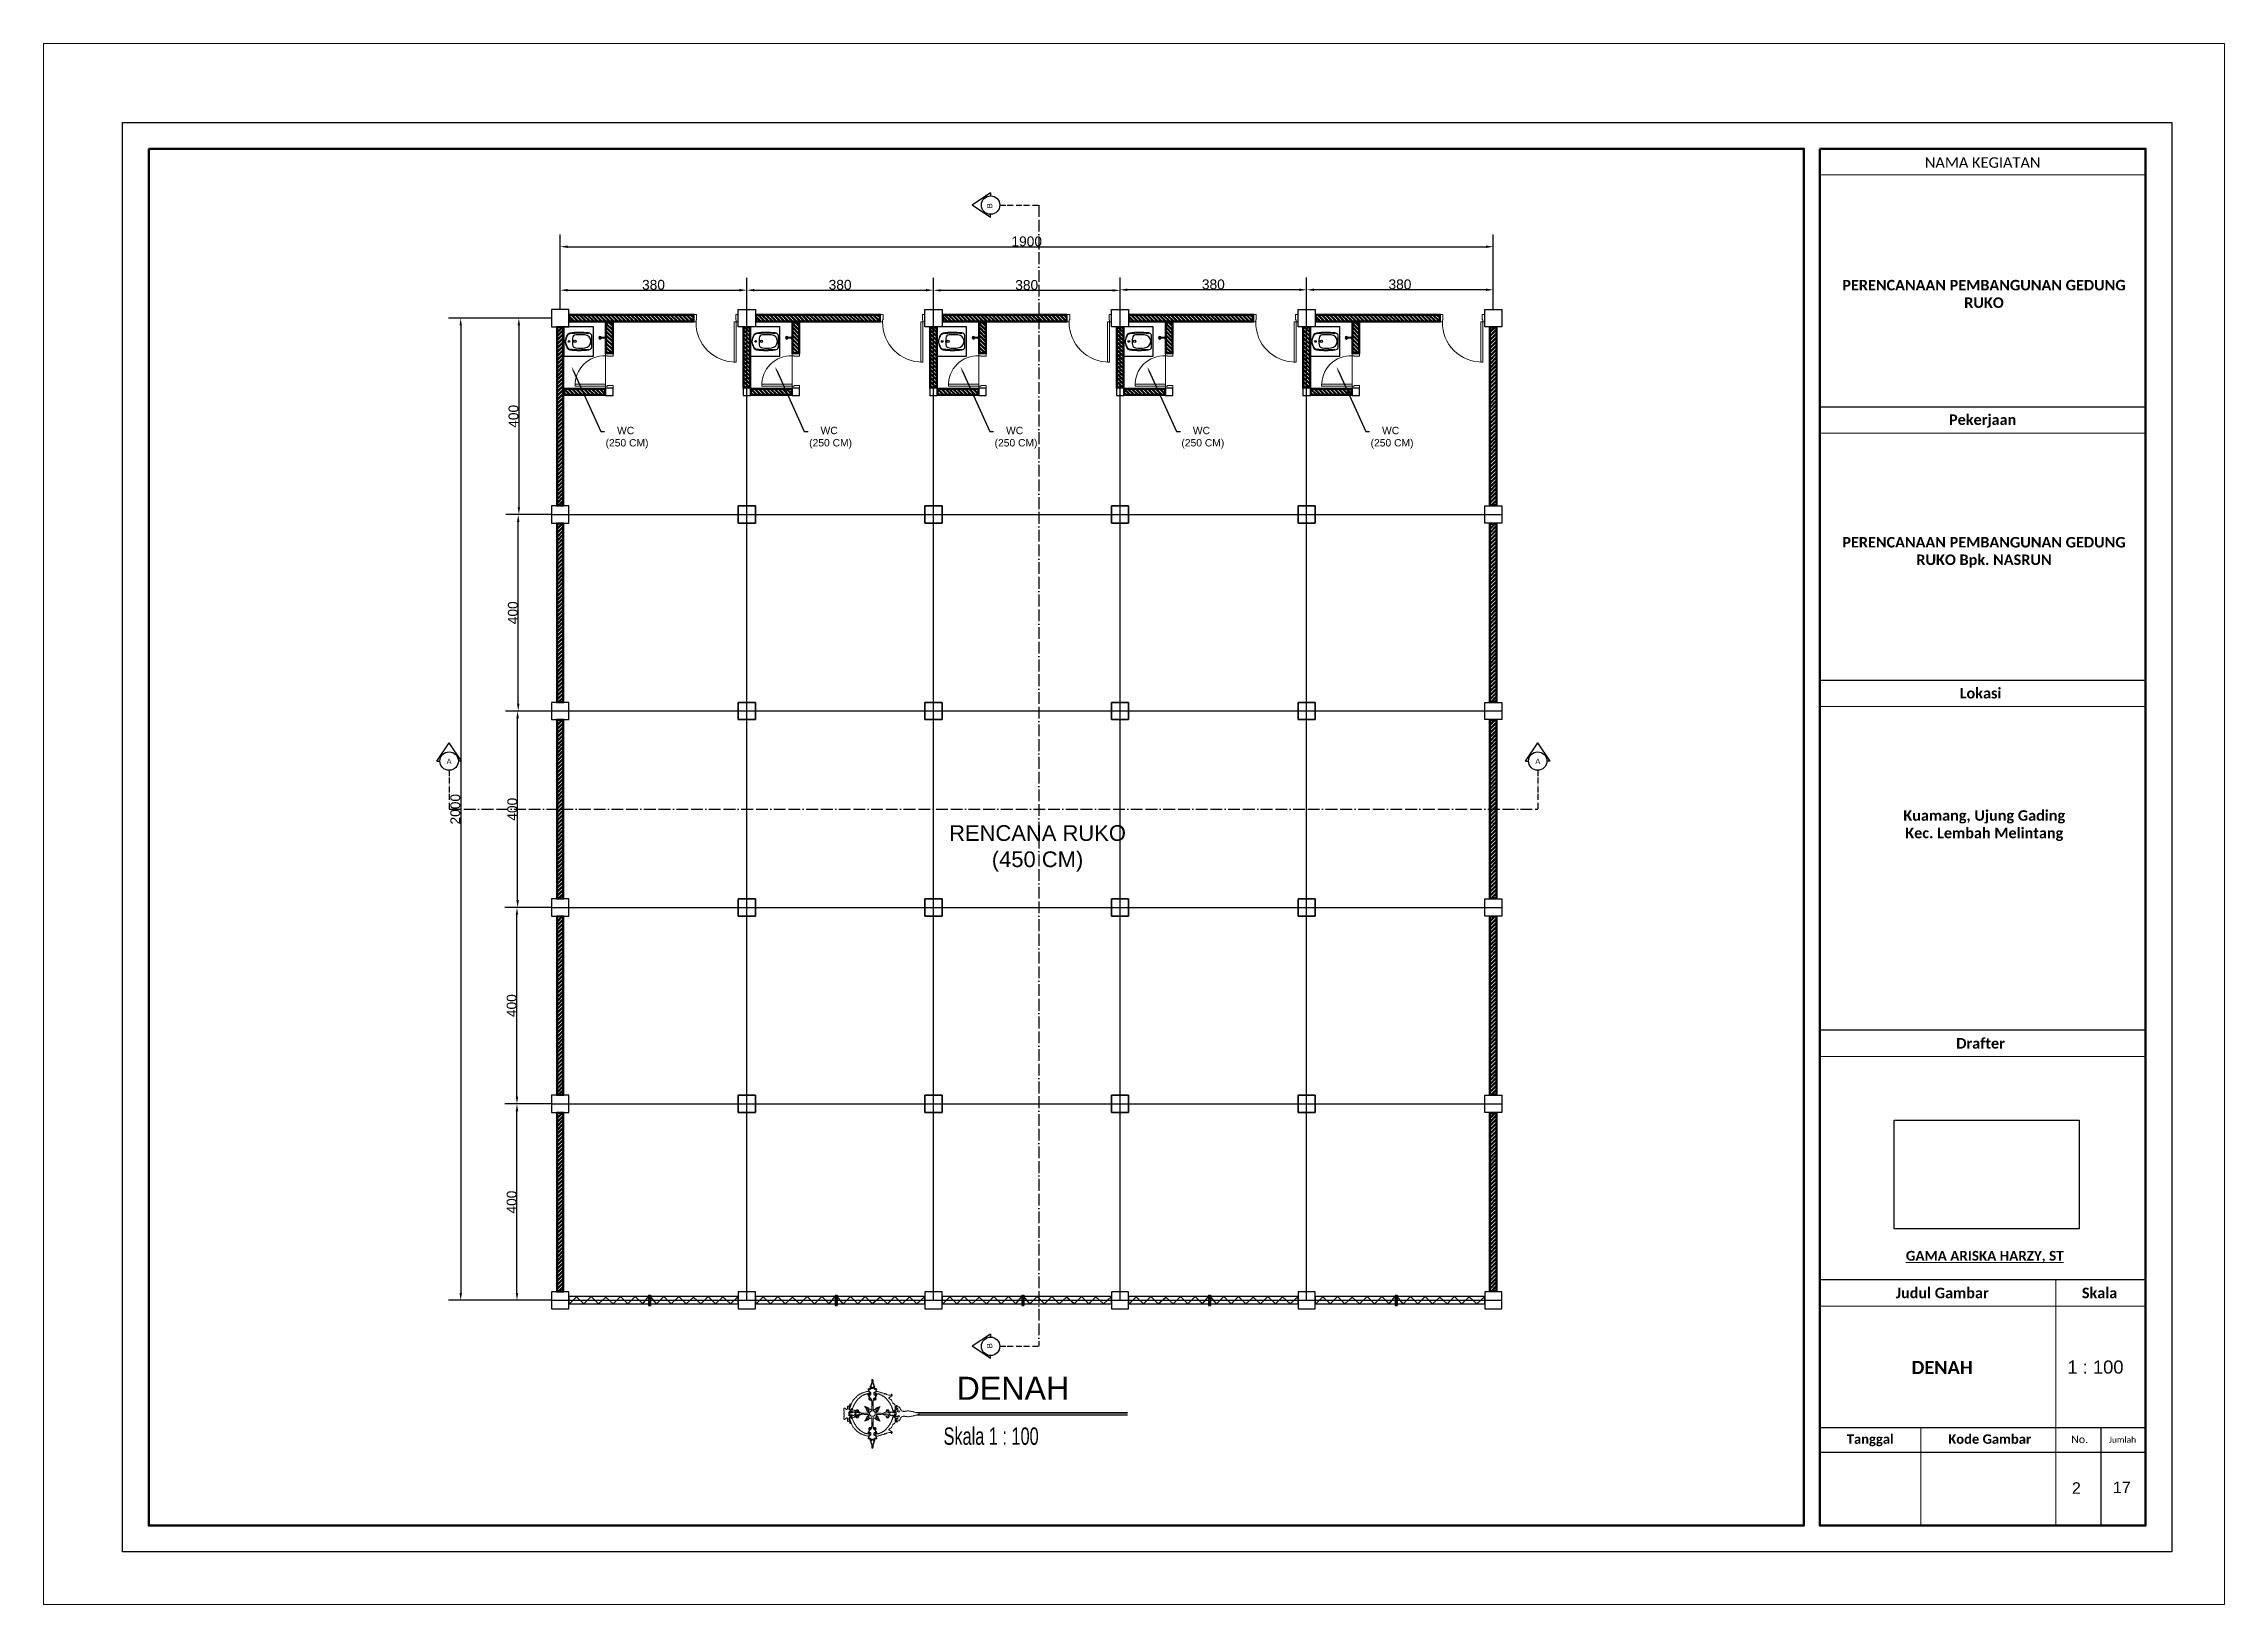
# Model space of a CAD drawing. Header units: centimetres. Extents: x -377343 to 693706, y 194584 to 813780.
# Drawn here: x 150820 to 155261, y 497619 to 500797 of the extents above; entities that cross this region are included whole.
import ezdxf
from ezdxf import colors
from ezdxf.entities.mleader import LeaderData, LeaderLine
from ezdxf.math import Vec2, Vec3

# ---------------------------------------------------------------- set-up
doc = ezdxf.new("R2010")
doc.units = ezdxf.units.CM
doc.header["$PDMODE"] = 3
doc.linetypes.add('ACAD_ISO11W100', pattern=[33, 12, -3, 12, -3, 0, -3])
for name, color, linetype, lineweight in [('a. line t', 7, 'Continuous', 50), ('DMENSI', 7, 'Continuous', 20), ('Kertas', 252, 'Continuous', 20), ('KUZEN', 130, 'Continuous', 9), ('Legenda', 252, 'Continuous', 20)]:
    doc.layers.add(name, color=color, linetype=linetype, lineweight=lineweight)
doc.layers.add('DINDING', color=231, linetype='Continuous', plot=False)
for name, color, linetype in [('KOLOM', 11, 'Continuous'), ('Layer1', 7, 'Continuous'), ('pintu', 235, 'Continuous'), ('PIPA', 11, 'Continuous'), ('TEXT', 7, 'Continuous')]:
    doc.layers.add(name, color=color, linetype=linetype)
doc.styles.add('ROMANS', font='ROMANS.SHX', dxfattribs={"width": 0.7})
doc.styles.get("Standard").update_dxf_attribs({"font": 'arial.ttf'})
doc.dimstyles.new('ISO-25', dxfattribs={"dimtxt": 2.5, "dimasz": 2.5, "dimexe": 1.25, "dimexo": 0.625, "dimtad": 1, "dimtxsty": 'Standard', "dimcen": 2.5, "dimadec": 0, "dimazin": 0, "dimtfac": 1, "dimtmove": 0, "dimatfit": 3, "dimfxl": 1, "dimarcsym": 0})
picture_1 = doc.add_image_def('image1.jpg', size_in_pixel=(603, 1024))
pattern_1 = [(315, (40.1445, -57.8124), (4.041115254, 4.041115254), []), (315, (40.1445, -60.5064), (4.041115254, 4.041115254), [])]
pattern_2 = [(315, (420.1445, -57.8124), (4.041115254, 4.041115254), []), (315, (420.1445, -60.5064), (4.041115254, 4.041115254), [])]
pattern_3 = [(315, (800.1445, -57.8124), (4.041115254, 4.041115254), []), (315, (800.1445, -60.5064), (4.041115254, 4.041115254), [])]
pattern_4 = [(315, (1180.1445, -57.8124), (4.041115254, 4.041115254), []), (315, (1180.1445, -60.5064), (4.041115254, 4.041115254), [])]

msp = doc.modelspace()

# ---------------------------------------------------------------- texts
at = {"layer": 'a. line t', "color": 2}
for s, height, p in [('1 : 100', 26.7515, (154941.604, 498088.547)), ('2 ', 23.4076, (154950.751, 497843.922)), ('17', 23.4076, (155034.231, 497845.229))]:
    msp.add_text(s, height=height, dxfattribs=at).set_placement(p)
at = {"layer": 'a. line t', "color": 2, "lineweight": 20, "attachment_point": 5}
for s, insert, char_height, width in [('{\\fCandara|b0|i0|c0|p34;NAMA KEGIATAN}', (154768.99, 500554.501), 21.40123, 663.43798), ('{\\fCandara|b1|i0|c0|p34;PERENCANAAN PEMBANGUNAN GEDUNG RUKO}', (154771.709, 500287.002), 21.40123, 580.11409), ('{\\fCandara|b1|i0|c0|p34;Pekerjaan}', (154768.99, 500028.2), 21.40123, 663.43798), ('{\\fCandara|b1|i0|c0|p34;PERENCANAAN PEMBANGUNAN GEDUNG RUKO Bpk. NASRUN}', (154771.709, 499761.023), 21.40123, 580.11409), ('{\\fCandara|b1|i0|c0|p34;Lokasi}', (154764.733, 499473.989), 21.40123, 663.43798), ('{\\fCandara|b1|i0|c0|p34;Kuamang, Ujung Gading\\PKec. Lembah Melintang}', (154772.29, 499204.413), 21.40123, 580.11409), ('{\\fCandara|b1|i0|c0|p34;Drafter}', (154764.733, 498760.998), 21.40123, 663.43798), ('{\\fCandara|b1|i0|c0|p34;\\LGAMA ARISKA HARZY, ST}', (154773.248, 498326.434), 19.87016, 745.3439), ('{\\fCandara|b1|i0|c0|p34;Judul Gambar}', (154686.616, 498252.707), 21.40123, 438.72511), ('{\\fCandara|b1|i0|c0|p34;Skala}', (155007.091, 498252.707), 21.40123, 224.71286)]:
    msp.add_mtext(s, dxfattribs=dict(at, insert=insert, char_height=char_height, width=width))
at = {"layer": 'a. line t', "color": 2, "lineweight": 15, "insert": (154686.416, 498101.048), "char_height": 26.75153, "width": 600.9243, "attachment_point": 5}
msp.add_mtext('{\\fCandara|b1|i0|c0|p34;DENAH}', dxfattribs=at)
at = {"layer": 'a. line t', "color": 2, "attachment_point": 1}
for s, insert, char_height, width in [('{\\fCandara|b1|i0|c0|p34;Tanggal}', (154492.269, 497964.948), 19.2611, 336.99008), ('{\\fCandara|b1|i0|c0|p34;Kode Gambar}', (154698.996, 497964.948), 19.2611, 336.99008), ('{\\fCandara|b0|i0|c0|p34;No.}', (154949.385, 497962.45), 15.40888, 32.72331), ('{\\fCandara|b0|i0|c0|p34;Jumlah}', (155026.184, 497960.076), 12.32711, 58.56496)]:
    msp.add_mtext(s, dxfattribs=dict(at, insert=insert, char_height=char_height, width=width))
at = {"layer": 'Layer1', "char_height": 9.38962, "rotation": 90}
for insert, attachment_point in [((152741.176, 500471.708), 3), ((152741.176, 498140.368), 1)]:
    msp.add_mtext_dynamic_manual_height_columns('{\\H1.1667x;B}         ', width=1928.80525, gutter_width=7.825, heights=[0], dxfattribs=dict(at, insert=insert, attachment_point=attachment_point))
at = {"layer": 'Layer1', "char_height": 9.38962}
for insert, attachment_point in [((151641.036, 499340.729), 1), ((153868.198, 499340.729), 3)]:
    msp.add_mtext_dynamic_manual_height_columns('{\\H1.1667x;A}         ', width=1928.80525, gutter_width=7.825, heights=[0], dxfattribs=dict(at, insert=insert, attachment_point=attachment_point))
at = {"layer": 'PIPA', "insert": (152664.307, 499205.293), "char_height": 32, "attachment_point": 1}
msp.add_mtext_dynamic_manual_height_columns('RENCANA RUKO\\P       (450 CM)', width=1057.15235, gutter_width=25, heights=[0], dxfattribs=at)
at = {"layer": 'TEXT', "color": 2}
msp.add_text('DENAH ', height=46.9619, dxfattribs=at).set_placement((152679.446, 498035.259))
at = {"layer": 'TEXT', "color": 2, "lineweight": 15, "insert": (152653.061, 497979.031), "char_height": 35.44622, "width": 16665.704, "attachment_point": 1, "style": 'ROMANS'}
msp.add_mtext('\\pt3.96;{\\fColonna MT|b0|i0|c0|p82;Skala 1 : 100}', dxfattribs=at)

# ---------------------------------------------------------------- blocks, each defined once
blk = doc.blocks.new('*D1')
at = {"layer": 'Defpoints', "color": 0, "transparency": 16777216}
for p in [(151872.4, 500255.3), (152252.4, 500294.7), (152252.4, 500255.3)]:
    blk.add_point(p, dxfattribs=at)
at = {"layer": 'Layer1', "color": 0, "lineweight": -2, "transparency": 16777216}
for p, q in [((151872.4, 500256), (151872.4, 500319.7)), ((152252.4, 500256), (152252.4, 500319.7)), ((151887.4, 500294.7), (152237.4, 500294.7))]:
    blk.add_line(p, q, dxfattribs=at)
at = {"layer": 'Layer1', "color": 0, "transparency": 16777216}
for points in [[(151887.4, 500297.2), (151887.4, 500292.2), (151872.4, 500294.7)], [(152237.4, 500297.2), (152237.4, 500292.2), (152252.4, 500294.7)]]:
    blk.add_solid(points, dxfattribs=at)
at = {"layer": 'Layer1', "color": 0, "transparency": 16777216, "insert": (152062.4, 500305.5), "char_height": 20, "attachment_point": 5}
blk.add_mtext('380', dxfattribs=at)
blk = doc.blocks.new('*D2')
at = {"layer": 'Defpoints', "color": 0, "transparency": 16777216}
for p in [(152252.4, 500255.3), (152632.4, 500294.7), (152632.4, 500255.3)]:
    blk.add_point(p, dxfattribs=at)
at = {"layer": 'Layer1', "color": 0, "lineweight": -2, "transparency": 16777216}
for p, q in [((152252.4, 500256), (152252.4, 500319.7)), ((152632.4, 500256), (152632.4, 500319.7)), ((152267.4, 500294.7), (152617.4, 500294.7))]:
    blk.add_line(p, q, dxfattribs=at)
at = {"layer": 'Layer1', "color": 0, "transparency": 16777216}
for points in [[(152267.4, 500297.2), (152267.4, 500292.2), (152252.4, 500294.7)], [(152617.4, 500297.2), (152617.4, 500292.2), (152632.4, 500294.7)]]:
    blk.add_solid(points, dxfattribs=at)
at = {"layer": 'Layer1', "color": 0, "transparency": 16777216, "insert": (152442.4, 500305.5), "char_height": 20, "attachment_point": 5}
blk.add_mtext('380', dxfattribs=at)
blk = doc.blocks.new('*D3')
at = {"layer": 'Defpoints', "color": 0, "transparency": 16777216}
for p in [(152632.4, 500294.3), (152632.4, 500255.3), (153012.4, 500255.3)]:
    blk.add_point(p, dxfattribs=at)
at = {"layer": 'Layer1', "color": 0, "lineweight": -2, "transparency": 16777216}
for p, q in [((152632.4, 500256), (152632.4, 500319.3)), ((153012.4, 500256), (153012.4, 500319.3)), ((152997.4, 500294.3), (152647.4, 500294.3))]:
    blk.add_line(p, q, dxfattribs=at)
at = {"layer": 'Layer1', "color": 0, "transparency": 16777216}
for points in [[(152647.4, 500296.8), (152647.4, 500291.8), (152632.4, 500294.3)], [(152997.4, 500296.8), (152997.4, 500291.8), (153012.4, 500294.3)]]:
    blk.add_solid(points, dxfattribs=at)
at = {"layer": 'Layer1', "color": 0, "transparency": 16777216, "insert": (152822.4, 500305.1), "char_height": 20, "attachment_point": 5}
blk.add_mtext('380', dxfattribs=at)
blk = doc.blocks.new('*D4')
at = {"layer": 'Defpoints', "color": 0, "transparency": 16777216}
for p in [(153012.4, 500295.5), (153012.4, 500255.3), (153392.4, 500255.3)]:
    blk.add_point(p, dxfattribs=at)
at = {"layer": 'Layer1', "color": 0, "lineweight": -2, "transparency": 16777216}
for p, q in [((153012.4, 500256), (153012.4, 500320.5)), ((153377.4, 500295.5), (153027.4, 500295.5)), ((153392.4, 500256), (153392.4, 500320.5))]:
    blk.add_line(p, q, dxfattribs=at)
at = {"layer": 'Layer1', "color": 0, "transparency": 16777216}
for points in [[(153027.4, 500298), (153027.4, 500293), (153012.4, 500295.5)], [(153377.4, 500298), (153377.4, 500293), (153392.4, 500295.5)]]:
    blk.add_solid(points, dxfattribs=at)
at = {"layer": 'Layer1', "color": 0, "transparency": 16777216, "insert": (153202.4, 500306.4), "char_height": 20, "attachment_point": 5}
blk.add_mtext('380', dxfattribs=at)
blk = doc.blocks.new('*D5')
at = {"layer": 'Defpoints', "color": 0, "transparency": 16777216}
for p in [(153392.4, 500295.5), (153392.4, 500255.3), (153772.4, 500255.3)]:
    blk.add_point(p, dxfattribs=at)
at = {"layer": 'Layer1', "color": 0, "lineweight": -2, "transparency": 16777216}
for p, q in [((153392.4, 500256), (153392.4, 500320.5)), ((153757.4, 500295.5), (153407.4, 500295.5)), ((153772.4, 500256), (153772.4, 500320.5))]:
    blk.add_line(p, q, dxfattribs=at)
at = {"layer": 'Layer1', "color": 0, "transparency": 16777216}
for points in [[(153407.4, 500298), (153407.4, 500293), (153392.4, 500295.5)], [(153757.4, 500298), (153757.4, 500293), (153772.4, 500295.5)]]:
    blk.add_solid(points, dxfattribs=at)
at = {"layer": 'Layer1', "color": 0, "transparency": 16777216, "insert": (153582.4, 500306.4), "char_height": 20, "attachment_point": 5}
blk.add_mtext('380', dxfattribs=at)
blk = doc.blocks.new('*D6')
at = {"layer": 'Defpoints', "color": 0, "transparency": 16777216}
for p in [(153772.4, 500383.2), (151872.4, 500255.3), (153772.4, 500255.3)]:
    blk.add_point(p, dxfattribs=at)
at = {"layer": 'Layer1', "color": 0, "lineweight": -2, "transparency": 16777216}
for p, q in [((151872.4, 500256), (151872.4, 500408.2)), ((153772.4, 500256), (153772.4, 500408.2)), ((151887.4, 500383.2), (153757.4, 500383.2))]:
    blk.add_line(p, q, dxfattribs=at)
at = {"layer": 'Layer1', "color": 0, "transparency": 16777216}
for points in [[(151887.4, 500385.7), (151887.4, 500380.7), (151872.4, 500383.2)], [(153757.4, 500385.7), (153757.4, 500380.7), (153772.4, 500383.2)]]:
    blk.add_solid(points, dxfattribs=at)
at = {"layer": 'Layer1', "color": 0, "transparency": 16777216, "insert": (152822.4, 500394), "char_height": 20, "attachment_point": 5}
blk.add_mtext('1900', dxfattribs=at)
blk = doc.blocks.new('*D7')
at = {"layer": 'Defpoints', "color": 0, "transparency": 16777216}
for p in [(151854.9, 500237.8), (151788.2, 499837.8), (151854.9, 499837.8)]:
    blk.add_point(p, dxfattribs=at)
at = {"layer": 'Layer1', "color": 0, "lineweight": -2, "transparency": 16777216}
for p, q in [((151854.3, 500237.8), (151763.2, 500237.8)), ((151788.2, 500222.8), (151788.2, 499852.8)), ((151854.3, 499837.8), (151763.2, 499837.8))]:
    blk.add_line(p, q, dxfattribs=at)
at = {"layer": 'Layer1', "color": 0, "transparency": 16777216}
for points in [[(151785.7, 500222.8), (151790.7, 500222.8), (151788.2, 500237.8)], [(151785.7, 499852.8), (151790.7, 499852.8), (151788.2, 499837.8)]]:
    blk.add_solid(points, dxfattribs=at)
at = {"layer": 'Layer1', "color": 0, "transparency": 16777216, "insert": (151777.4, 500037.8), "char_height": 20, "attachment_point": 5, "rotation": 90}
blk.add_mtext('400', dxfattribs=at)
blk = doc.blocks.new('*D8')
at = {"layer": 'Defpoints', "color": 0, "transparency": 16777216}
for p in [(151786.9, 499837.8), (151854.9, 499837.8), (151854.9, 499437.8)]:
    blk.add_point(p, dxfattribs=at)
at = {"layer": 'Layer1', "color": 0, "lineweight": -2, "transparency": 16777216}
for p, q in [((151854.3, 499837.8), (151761.9, 499837.8)), ((151786.9, 499452.8), (151786.9, 499822.8)), ((151854.3, 499437.8), (151761.9, 499437.8))]:
    blk.add_line(p, q, dxfattribs=at)
at = {"layer": 'Layer1', "color": 0, "transparency": 16777216}
for points in [[(151784.4, 499822.8), (151789.4, 499822.8), (151786.9, 499837.8)], [(151784.4, 499452.8), (151789.4, 499452.8), (151786.9, 499437.8)]]:
    blk.add_solid(points, dxfattribs=at)
at = {"layer": 'Layer1', "color": 0, "transparency": 16777216, "insert": (151776.1, 499637.8), "char_height": 20, "attachment_point": 5, "rotation": 90}
blk.add_mtext('400', dxfattribs=at)
blk = doc.blocks.new('*D9')
at = {"layer": 'Defpoints', "color": 0, "transparency": 16777216}
for p in [(151785.7, 499437.8), (151854.3, 499437.8), (151854.9, 499037.8)]:
    blk.add_point(p, dxfattribs=at)
at = {"layer": 'Layer1', "color": 0, "lineweight": -2, "transparency": 16777216}
for p, q in [((151853.7, 499437.8), (151760.7, 499437.8)), ((151785.7, 499052.8), (151785.7, 499422.8)), ((151854.3, 499037.8), (151760.7, 499037.8))]:
    blk.add_line(p, q, dxfattribs=at)
at = {"layer": 'Layer1', "color": 0, "transparency": 16777216}
for points in [[(151783.2, 499422.8), (151788.2, 499422.8), (151785.7, 499437.8)], [(151783.2, 499052.8), (151788.2, 499052.8), (151785.7, 499037.8)]]:
    blk.add_solid(points, dxfattribs=at)
at = {"layer": 'Layer1', "color": 0, "transparency": 16777216, "insert": (151774.9, 499237.8), "char_height": 20, "attachment_point": 5, "rotation": 90}
blk.add_mtext('400', dxfattribs=at)
blk = doc.blocks.new('*D10')
at = {"layer": 'Defpoints', "color": 0, "transparency": 16777216}
for p in [(151784.4, 499037.8), (151854.3, 499037.8), (151854.9, 498637.8)]:
    blk.add_point(p, dxfattribs=at)
at = {"layer": 'Layer1', "color": 0, "lineweight": -2, "transparency": 16777216}
for p, q in [((151853.7, 499037.8), (151759.4, 499037.8)), ((151784.4, 498652.8), (151784.4, 499022.8)), ((151854.3, 498637.8), (151759.4, 498637.8))]:
    blk.add_line(p, q, dxfattribs=at)
at = {"layer": 'Layer1', "color": 0, "transparency": 16777216}
for points in [[(151781.9, 499022.8), (151786.9, 499022.8), (151784.4, 499037.8)], [(151781.9, 498652.8), (151786.9, 498652.8), (151784.4, 498637.8)]]:
    blk.add_solid(points, dxfattribs=at)
at = {"layer": 'Layer1', "color": 0, "transparency": 16777216, "insert": (151773.6, 498837.8), "char_height": 20, "attachment_point": 5, "rotation": 90}
blk.add_mtext('400', dxfattribs=at)
blk = doc.blocks.new('*D11')
at = {"layer": 'Defpoints', "color": 0, "transparency": 16777216}
for p in [(151784.4, 498637.8), (151854.9, 498637.8), (151854.9, 498237.8)]:
    blk.add_point(p, dxfattribs=at)
at = {"layer": 'Layer1', "color": 0, "lineweight": -2, "transparency": 16777216}
for p, q in [((151854.3, 498637.8), (151759.4, 498637.8)), ((151784.4, 498252.8), (151784.4, 498622.8)), ((151854.3, 498237.8), (151759.4, 498237.8))]:
    blk.add_line(p, q, dxfattribs=at)
at = {"layer": 'Layer1', "color": 0, "transparency": 16777216}
for points in [[(151781.9, 498622.8), (151786.9, 498622.8), (151784.4, 498637.8)], [(151781.9, 498252.8), (151786.9, 498252.8), (151784.4, 498237.8)]]:
    blk.add_solid(points, dxfattribs=at)
at = {"layer": 'Layer1', "color": 0, "transparency": 16777216, "insert": (151773.6, 498437.8), "char_height": 20, "attachment_point": 5, "rotation": 90}
blk.add_mtext('400', dxfattribs=at)
blk = doc.blocks.new('*D12')
at = {"layer": 'Defpoints', "color": 0, "transparency": 16777216}
for p in [(151854.9, 500237.8), (151669.8, 498237.8), (151854.3, 498237.8)]:
    blk.add_point(p, dxfattribs=at)
at = {"layer": 'Layer1', "color": 0, "lineweight": -2, "transparency": 16777216}
for p, q in [((151854.3, 500237.8), (151644.8, 500237.8)), ((151669.8, 500222.8), (151669.8, 498252.8)), ((151853.7, 498237.8), (151644.8, 498237.8))]:
    blk.add_line(p, q, dxfattribs=at)
at = {"layer": 'Layer1', "color": 0, "transparency": 16777216}
for points in [[(151667.3, 500222.8), (151672.3, 500222.8), (151669.8, 500237.8)], [(151667.3, 498252.8), (151672.3, 498252.8), (151669.8, 498237.8)]]:
    blk.add_solid(points, dxfattribs=at)
at = {"layer": 'Layer1', "color": 0, "transparency": 16777216, "insert": (151658.9, 499237.8), "char_height": 20, "attachment_point": 5, "rotation": 90}
blk.add_mtext('2000', dxfattribs=at)

# ---------------------------------------------------------------- dimensions: what is measured, and where the dimension line sits
at = {"layer": 'Layer1'}
for base, p1, p2, picture, middle in [((153772.444, 500383.208), (151872.444, 500255.348), (153772.444, 500255.348), '*D6', (152822.444, 500394.045)), ((152252.444, 500294.693), (151872.444, 500255.348), (152252.444, 500255.348), '*D1', (152062.444, 500305.536)), ((152632.444, 500294.693), (152252.444, 500255.348), (152632.444, 500255.348), '*D2', (152442.444, 500305.536)), ((152632.444, 500294.276), (153012.444, 500255.348), (152632.444, 500255.348), '*D3', (152822.444, 500305.12)), ((153012.444, 500295.526), (153392.444, 500255.348), (153012.444, 500255.348), '*D4', (153202.444, 500306.37)), ((153392.444, 500295.526), (153772.444, 500255.348), (153392.444, 500255.348), '*D5', (153582.444, 500306.37))]:
    dim = msp.add_linear_dim(base=base, p1=p1, p2=p2, dimstyle='ISO-25', override={"dimtxt": 20, "dimasz": 15, "dimexe": 25}, dxfattribs=at)
    dim.commit()
    dim.dimension.update_dxf_attribs({"geometry": picture, "text_midpoint": middle})
for base, p1, p2, picture, middle in [((151669.762, 498237.848), (151854.944, 500237.848), (151854.319, 498237.848), '*D12', (151658.925, 499237.848)), ((151788.192, 499837.848), (151854.944, 500237.848), (151854.944, 499837.848), '*D7', (151777.355, 500037.848)), ((151786.942, 499837.848), (151854.944, 499437.848), (151854.944, 499837.848), '*D8', (151776.105, 499637.848)), ((151785.692, 499437.848), (151854.944, 499037.848), (151854.319, 499437.848), '*D9', (151774.855, 499237.848)), ((151784.442, 499037.848), (151854.944, 498637.848), (151854.319, 499037.848), '*D10', (151773.605, 498837.848)), ((151784.442, 498637.848), (151854.944, 498237.848), (151854.944, 498637.848), '*D11', (151773.605, 498437.848))]:
    dim = msp.add_linear_dim(base=base, p1=p1, p2=p2, angle=90, dimstyle='ISO-25', override={"dimtxt": 20, "dimasz": 15, "dimexe": 25}, dxfattribs=at)
    dim.commit()
    dim.dimension.update_dxf_attribs({"geometry": picture, "text_midpoint": middle})

# ---------------------------------------------------------------- hatches: boundary and pattern name
at = {"layer": 'Layer1', "true_color": 0x939598}
h = msp.add_hatch(dxfattribs=at)
h.set_pattern_fill('ANSI32', color=252, scale=0.6)
h.set_pattern_definition([(45, (-526.7584, 6027.7003), (-4.041115254, 4.041115254), []), (45, (-524.0643, 6027.7003), (-4.041115254, 4.041115254), [])])
h.paths.add_polyline_path([(151877.944, 500218.348), (151866.944, 500218.348), (151866.944, 499857.348), (151877.944, 499857.348)])
h = msp.add_hatch(dxfattribs=at)
h.set_pattern_fill('ANSI32', color=252, scale=0.6, angle=-90)
h.set_pattern_definition(pattern_1)
h.paths.add_polyline_path([(151977.944, 500228.348), (151966.944, 500228.348), (151966.944, 500167.348), (151977.944, 500167.348)])
h.paths.add_polyline_path([(151962.944, 500093.348), (151881.944, 500093.348), (151881.944, 500082.348), (151962.944, 500082.348)])
h = msp.add_hatch(dxfattribs=at)
h.set_pattern_fill('ANSI32', color=252, scale=0.6, angle=-90)
h.set_pattern_definition([(315, (-341937.704, 652637.051), (4.041115254, 4.041115254), []), (315, (-341937.704, 652634.357), (4.041115254, 4.041115254), [])])
h.paths.add_polyline_path([(152142.944, 500232.348), (152142.944, 500243.348), (151891.944, 500243.348), (151891.944, 500232.348)])
h = msp.add_hatch(dxfattribs=at)
h.set_pattern_fill('ANSI32', color=252, scale=0.6, angle=-90)
h.set_pattern_definition(pattern_1)
h.paths.add_polyline_path([(152257.944, 500218.348), (152252.444, 500218.348), (152252.444, 500097.348), (152257.944, 500097.348)])
h.paths.add_polyline_path([(152252.444, 500218.348), (152246.944, 500218.348), (152246.944, 500097.348), (152252.444, 500097.348)])
h = msp.add_hatch(dxfattribs=at)
h.set_pattern_fill('ANSI32', color=252, scale=0.6, angle=-90)
h.set_pattern_definition(pattern_2)
h.paths.add_polyline_path([(152357.944, 500228.348), (152346.944, 500228.348), (152346.944, 500167.348), (152357.944, 500167.348)])
h.paths.add_polyline_path([(152342.944, 500093.348), (152261.944, 500093.348), (152261.944, 500082.348), (152342.944, 500082.348)])
h = msp.add_hatch(dxfattribs=at)
h.set_pattern_fill('ANSI32', color=252, scale=0.6, angle=-90)
h.set_pattern_definition([(315, (-341557.704, 652637.051), (4.041115254, 4.041115254), []), (315, (-341557.704, 652634.357), (4.041115254, 4.041115254), [])])
h.paths.add_polyline_path([(152522.944, 500232.348), (152522.944, 500243.348), (152271.944, 500243.348), (152271.944, 500232.348)])
h = msp.add_hatch(dxfattribs=at)
h.set_pattern_fill('ANSI32', color=252, scale=0.6, angle=-90)
h.set_pattern_definition(pattern_2)
h.paths.add_polyline_path([(152637.944, 500218.348), (152632.444, 500218.348), (152632.444, 500097.348), (152637.944, 500097.348)])
h.paths.add_polyline_path([(152632.444, 500218.348), (152626.944, 500218.348), (152626.944, 500097.348), (152632.444, 500097.348)])
h = msp.add_hatch(dxfattribs=at)
h.set_pattern_fill('ANSI32', color=252, scale=0.6, angle=-90)
h.set_pattern_definition(pattern_3)
h.paths.add_polyline_path([(152737.944, 500228.348), (152726.944, 500228.348), (152726.944, 500167.348), (152737.944, 500167.348)])
h.paths.add_polyline_path([(152722.944, 500093.348), (152641.944, 500093.348), (152641.944, 500082.348), (152722.944, 500082.348)])
h = msp.add_hatch(dxfattribs=at)
h.set_pattern_fill('ANSI32', color=252, scale=0.6, angle=-90)
h.set_pattern_definition([(315, (-341177.704, 652637.051), (4.041115254, 4.041115254), []), (315, (-341177.704, 652634.357), (4.041115254, 4.041115254), [])])
h.paths.add_polyline_path([(152902.944, 500232.348), (152902.944, 500243.348), (152651.944, 500243.348), (152651.944, 500232.348)])
h = msp.add_hatch(dxfattribs=at)
h.set_pattern_fill('ANSI32', color=252, scale=0.6, angle=-90)
h.set_pattern_definition(pattern_3)
h.paths.add_polyline_path([(153017.944, 500218.348), (153012.444, 500218.348), (153012.444, 500097.348), (153017.944, 500097.348)])
h.paths.add_polyline_path([(153012.444, 500218.348), (153006.944, 500218.348), (153006.944, 500097.348), (153012.444, 500097.348)])
h = msp.add_hatch(dxfattribs=at)
h.set_pattern_fill('ANSI32', color=252, scale=0.6, angle=-90)
h.set_pattern_definition(pattern_4)
h.paths.add_polyline_path([(153117.944, 500228.348), (153106.944, 500228.348), (153106.944, 500167.348), (153117.944, 500167.348)])
h.paths.add_polyline_path([(153102.944, 500093.348), (153021.944, 500093.348), (153021.944, 500082.348), (153102.944, 500082.348)])
h = msp.add_hatch(dxfattribs=at)
h.set_pattern_fill('ANSI32', color=252, scale=0.6, angle=-90)
h.set_pattern_definition([(315, (-340797.704, 652637.051), (4.041115254, 4.041115254), []), (315, (-340797.704, 652634.357), (4.041115254, 4.041115254), [])])
h.paths.add_polyline_path([(153282.944, 500232.348), (153282.944, 500243.348), (153031.944, 500243.348), (153031.944, 500232.348)])
h = msp.add_hatch(dxfattribs=at)
h.set_pattern_fill('ANSI32', color=252, scale=0.6, angle=-90)
h.set_pattern_definition(pattern_4)
h.paths.add_polyline_path([(153397.944, 500218.348), (153392.444, 500218.348), (153392.444, 500097.348), (153397.944, 500097.348)])
h.paths.add_polyline_path([(153392.444, 500218.348), (153386.944, 500218.348), (153386.944, 500097.348), (153392.444, 500097.348)])
h = msp.add_hatch(dxfattribs=at)
h.set_pattern_fill('ANSI32', color=252, scale=0.6, angle=-90)
h.set_pattern_definition([(315, (1560.1445, -57.8124), (4.041115254, 4.041115254), []), (315, (1560.1445, -60.5064), (4.041115254, 4.041115254), [])])
h.paths.add_polyline_path([(153497.944, 500228.348), (153486.944, 500228.348), (153486.944, 500167.348), (153497.944, 500167.348)])
h.paths.add_polyline_path([(153482.944, 500093.348), (153401.944, 500093.348), (153401.944, 500082.348), (153482.944, 500082.348)])
h = msp.add_hatch(dxfattribs=at)
h.set_pattern_fill('ANSI32', color=252, scale=0.6, angle=-90)
h.set_pattern_definition([(315, (-340417.704, 652637.051), (4.041115254, 4.041115254), []), (315, (-340417.704, 652634.357), (4.041115254, 4.041115254), [])])
h.paths.add_polyline_path([(153662.944, 500232.348), (153662.944, 500243.348), (153411.944, 500243.348), (153411.944, 500232.348)])
h = msp.add_hatch(dxfattribs=at)
h.set_pattern_fill('ANSI32', color=252, scale=0.6)
h.set_pattern_definition([(45, (-906.7584, 6027.7003), (-4.041115254, 4.041115254), []), (45, (-904.0643, 6027.7003), (-4.041115254, 4.041115254), [])])
h.paths.add_polyline_path([(153766.944, 500218.348), (153777.944, 500218.348), (153777.944, 499857.348), (153766.944, 499857.348)])
h = msp.add_hatch(dxfattribs=at)
h.set_pattern_fill('ANSI32', color=252, scale=0.6)
h.set_pattern_definition([(45, (-526.7584, 5627.7003), (-4.041115254, 4.041115254), []), (45, (-524.0643, 5627.7003), (-4.041115254, 4.041115254), [])])
h.paths.add_polyline_path([(151877.944, 499818.348), (151866.944, 499818.348), (151866.944, 499457.348), (151877.944, 499457.348)])
h = msp.add_hatch(dxfattribs=at)
h.set_pattern_fill('ANSI32', color=252, scale=0.6)
h.set_pattern_definition([(45, (-906.7584, 5627.7003), (-4.041115254, 4.041115254), []), (45, (-904.0643, 5627.7003), (-4.041115254, 4.041115254), [])])
h.paths.add_polyline_path([(153766.944, 499818.348), (153777.944, 499818.348), (153777.944, 499457.348), (153766.944, 499457.348)])
h = msp.add_hatch(dxfattribs=at)
h.set_pattern_fill('ANSI32', color=252, scale=0.6)
h.set_pattern_definition([(45, (-526.7584, 5227.7003), (-4.041115254, 4.041115254), []), (45, (-524.0643, 5227.7003), (-4.041115254, 4.041115254), [])])
h.paths.add_polyline_path([(151877.944, 499418.348), (151866.944, 499418.348), (151866.944, 499057.348), (151877.944, 499057.348)])
h = msp.add_hatch(dxfattribs=at)
h.set_pattern_fill('ANSI32', color=252, scale=0.6)
h.set_pattern_definition([(45, (-906.7584, 5227.7003), (-4.041115254, 4.041115254), []), (45, (-904.0643, 5227.7003), (-4.041115254, 4.041115254), [])])
h.paths.add_polyline_path([(153766.944, 499418.348), (153777.944, 499418.348), (153777.944, 499057.348), (153766.944, 499057.348)])
h = msp.add_hatch(dxfattribs=at)
h.set_pattern_fill('ANSI32', color=252, scale=0.6)
h.set_pattern_definition([(45, (-526.7584, 4827.7003), (-4.041115254, 4.041115254), []), (45, (-524.0643, 4827.7003), (-4.041115254, 4.041115254), [])])
h.paths.add_polyline_path([(151877.944, 499018.348), (151866.944, 499018.348), (151866.944, 498657.348), (151877.944, 498657.348)])
h = msp.add_hatch(dxfattribs=at)
h.set_pattern_fill('ANSI32', color=252, scale=0.6)
h.set_pattern_definition([(45, (-906.7584, 4827.7003), (-4.041115254, 4.041115254), []), (45, (-904.0643, 4827.7003), (-4.041115254, 4.041115254), [])])
h.paths.add_polyline_path([(153766.944, 499018.348), (153777.944, 499018.348), (153777.944, 498657.348), (153766.944, 498657.348)])
h = msp.add_hatch(dxfattribs=at)
h.set_pattern_fill('ANSI32', color=252, scale=0.6)
h.set_pattern_definition([(45, (-526.7584, 4427.7003), (-4.041115254, 4.041115254), []), (45, (-524.0643, 4427.7003), (-4.041115254, 4.041115254), [])])
h.paths.add_polyline_path([(151877.944, 498618.348), (151866.944, 498618.348), (151866.944, 498257.348), (151877.944, 498257.348)])
h = msp.add_hatch(dxfattribs=at)
h.set_pattern_fill('ANSI32', color=252, scale=0.6)
h.set_pattern_definition([(45, (-906.7584, 4427.7003), (-4.041115254, 4.041115254), []), (45, (-904.0643, 4427.7003), (-4.041115254, 4.041115254), [])])
h.paths.add_polyline_path([(153766.944, 498618.348), (153777.944, 498618.348), (153777.944, 498257.348), (153766.944, 498257.348)])

# ---------------------------------------------------------------- linework, layer by layer
for p, q in [((151936.637, 500177.692), (151936.637, 500203.005)), ((151953.614, 500198.505), (151953.614, 500197.192)), ((151963.628, 500198.505), (151953.614, 500198.505)), ((151963.628, 500197.192), (151953.614, 500197.192)), ((151963.628, 500200.481), (151963.628, 500195.216)), ((151963.628, 500200.481), (151964.973, 500200.481)), ((151963.628, 500195.216), (151964.915, 500195.216)), ((152316.637, 500177.692), (152316.637, 500203.005)), ((152333.614, 500198.505), (152333.614, 500197.192)), ((152343.628, 500198.505), (152333.614, 500198.505)), ((152343.628, 500197.192), (152333.614, 500197.192)), ((152343.628, 500200.481), (152343.628, 500195.216)), ((152343.628, 500200.481), (152344.973, 500200.481)), ((152343.628, 500195.216), (152344.915, 500195.216)), ((152696.637, 500177.692), (152696.637, 500203.005)), ((152713.614, 500198.505), (152713.614, 500197.192)), ((152723.628, 500198.505), (152713.614, 500198.505)), ((152723.628, 500197.192), (152713.614, 500197.192)), ((152723.628, 500200.481), (152723.628, 500195.216)), ((152723.628, 500200.481), (152724.973, 500200.481)), ((152723.628, 500195.216), (152724.915, 500195.216)), ((153076.637, 500177.692), (153076.637, 500203.005)), ((153093.614, 500198.505), (153093.614, 500197.192)), ((153103.628, 500198.505), (153093.614, 500198.505)), ((153103.628, 500197.192), (153093.614, 500197.192)), ((153103.628, 500200.481), (153103.628, 500195.216)), ((153103.628, 500200.481), (153104.973, 500200.481)), ((153103.628, 500195.216), (153104.915, 500195.216)), ((153456.637, 500177.692), (153456.637, 500203.005)), ((153473.614, 500198.505), (153473.614, 500197.192)), ((153483.628, 500198.505), (153473.614, 500198.505)), ((153483.628, 500197.192), (153473.614, 500197.192)), ((153483.628, 500200.481), (153483.628, 500195.216)), ((153483.628, 500200.481), (153484.973, 500200.481)), ((153483.628, 500195.216), (153484.915, 500195.216))]:
    msp.add_line(p, q)
for points in [[(151939.944, 500160.348), (151939.944, 500220.348), (151879.944, 500220.348), (151879.944, 500160.348)], [(152319.944, 500160.348), (152319.944, 500220.348), (152259.944, 500220.348), (152259.944, 500160.348)], [(152699.944, 500160.348), (152699.944, 500220.348), (152639.944, 500220.348), (152639.944, 500160.348)], [(153079.944, 500160.348), (153079.944, 500220.348), (153019.944, 500220.348), (153019.944, 500160.348)], [(153459.944, 500160.348), (153459.944, 500220.348), (153399.944, 500220.348), (153399.944, 500160.348)]]:
    msp.add_lwpolyline(points, close=True)
for points in [[(151936.637, 500203.005, 0.24853964), (151930.614, 500207.459), (151930.213, 500207.509, 0.06363598), (151892.186, 500207.352, 0.2535483), (151886.125, 500202.728, 0.04575275), (151882.565, 500192.365, 0.05994477), (151882.322, 500190.348, 0.05994477), (151882.565, 500188.332, 0.04575275), (151886.125, 500177.969, 0.2535483), (151892.186, 500173.345, 0.06363598), (151930.213, 500173.188), (151930.614, 500173.238, 0.24853964), (151936.637, 500177.692)], [(152316.637, 500203.005, 0.24853964), (152310.614, 500207.459), (152310.213, 500207.509, 0.06363598), (152272.186, 500207.352, 0.2535483), (152266.125, 500202.728, 0.04575275), (152262.565, 500192.365, 0.05994477), (152262.322, 500190.348, 0.05994477), (152262.565, 500188.332, 0.04575275), (152266.125, 500177.969, 0.2535483), (152272.186, 500173.345, 0.06363598), (152310.213, 500173.188), (152310.614, 500173.238, 0.24853964), (152316.637, 500177.692)], [(152696.637, 500203.005, 0.24853964), (152690.614, 500207.459), (152690.213, 500207.509, 0.06363598), (152652.186, 500207.352, 0.2535483), (152646.125, 500202.728, 0.04575275), (152642.565, 500192.365, 0.05994477), (152642.322, 500190.348, 0.05994477), (152642.565, 500188.332, 0.04575275), (152646.125, 500177.969, 0.2535483), (152652.186, 500173.345, 0.06363598), (152690.213, 500173.188), (152690.614, 500173.238, 0.24853964), (152696.637, 500177.692)], [(153076.637, 500203.005, 0.24853964), (153070.614, 500207.459), (153070.213, 500207.509, 0.06363598), (153032.186, 500207.352, 0.2535483), (153026.125, 500202.728, 0.04575275), (153022.565, 500192.365, 0.05994477), (153022.322, 500190.348, 0.05994477), (153022.565, 500188.332, 0.04575275), (153026.125, 500177.969, 0.2535483), (153032.186, 500173.345, 0.06363598), (153070.213, 500173.188), (153070.614, 500173.238, 0.24853964), (153076.637, 500177.692)], [(153456.637, 500203.005, 0.24853964), (153450.614, 500207.459), (153450.213, 500207.509, 0.06363598), (153412.186, 500207.352, 0.2535483), (153406.125, 500202.728, 0.04575275), (153402.565, 500192.365, 0.05994477), (153402.322, 500190.348, 0.05994477), (153402.565, 500188.332, 0.04575275), (153406.125, 500177.969, 0.2535483), (153412.186, 500173.345, 0.06363598), (153450.213, 500173.188), (153450.614, 500173.238, 0.24853964), (153456.637, 500177.692)], [(151892.371, 500205.863, 0.27125498), (151885.918, 500200.991, 0.03872675), (151883.05, 500192.246, 0.05994477), (151882.822, 500190.348, 0.05994477), (151883.05, 500188.451, 0.03872675), (151885.918, 500179.706, 0.27125498), (151892.371, 500174.834, 0.00181555), (151892.417, 500174.827)], [(152272.371, 500205.863, 0.27125498), (152265.918, 500200.991, 0.03872675), (152263.05, 500192.246, 0.05994477), (152262.822, 500190.348, 0.05994477), (152263.05, 500188.451, 0.03872675), (152265.918, 500179.706, 0.27125498), (152272.371, 500174.834, 0.00181555), (152272.417, 500174.827)], [(152652.371, 500205.863, 0.27125498), (152645.918, 500200.991, 0.03872675), (152643.05, 500192.246, 0.05994477), (152642.822, 500190.348, 0.05994477), (152643.05, 500188.451, 0.03872675), (152645.918, 500179.706, 0.27125498), (152652.371, 500174.834, 0.00181555), (152652.417, 500174.827)], [(153032.371, 500205.863, 0.27125498), (153025.918, 500200.991, 0.03872675), (153023.05, 500192.246, 0.05994477), (153022.822, 500190.348, 0.05994477), (153023.05, 500188.451, 0.03872675), (153025.918, 500179.706, 0.27125498), (153032.371, 500174.834, 0.00181555), (153032.417, 500174.827)], [(153412.371, 500205.863, 0.27125498), (153405.918, 500200.991, 0.03872675), (153403.05, 500192.246, 0.05994477), (153402.822, 500190.348, 0.05994477), (153403.05, 500188.451, 0.03872675), (153405.918, 500179.706, 0.27125498), (153412.371, 500174.834, 0.00181555), (153412.417, 500174.827)]]:
    msp.add_lwpolyline(points, format="xyb")
for points in [[(151904.219, 500177.061, 0.03021877), (151922.334, 500177.073, 0.39642896), (151934.822, 500190.348, 0.39642896), (151922.334, 500203.624, 0.03021877), (151904.219, 500203.636, 0.37155213), (151897.664, 500197.264, 0.02474456), (151897.322, 500190.348, 0.02474456), (151897.664, 500183.433, 0.37155213)], [(152284.219, 500177.061, 0.03021877), (152302.334, 500177.073, 0.39642896), (152314.822, 500190.348, 0.39642896), (152302.334, 500203.624, 0.03021877), (152284.219, 500203.636, 0.37155213), (152277.664, 500197.264, 0.02474456), (152277.322, 500190.348, 0.02474456), (152277.664, 500183.433, 0.37155213)], [(152664.219, 500177.061, 0.03021877), (152682.334, 500177.073, 0.39642896), (152694.822, 500190.348, 0.39642896), (152682.334, 500203.624, 0.03021877), (152664.219, 500203.636, 0.37155213), (152657.664, 500197.264, 0.02474456), (152657.322, 500190.348, 0.02474456), (152657.664, 500183.433, 0.37155213)], [(153044.219, 500177.061, 0.03021877), (153062.334, 500177.073, 0.39642896), (153074.822, 500190.348, 0.39642896), (153062.334, 500203.624, 0.03021877), (153044.219, 500203.636, 0.37155213), (153037.664, 500197.264, 0.02474456), (153037.322, 500190.348, 0.02474456), (153037.664, 500183.433, 0.37155213)], [(153424.219, 500177.061, 0.03021877), (153442.334, 500177.073, 0.39642896), (153454.822, 500190.348, 0.39642896), (153442.334, 500203.624, 0.03021877), (153424.219, 500203.636, 0.37155213), (153417.664, 500197.264, 0.02474456), (153417.322, 500190.348, 0.02474456), (153417.664, 500183.433, 0.37155213)]]:
    msp.add_lwpolyline(points, format="xyb", close=True)
for centre, radius in [((151890.322, 500190.348), 1.75), ((151902.322, 500190.348), 2.3), ((152270.322, 500190.348), 1.75), ((152282.322, 500190.348), 2.3), ((152650.322, 500190.348), 1.75), ((152662.322, 500190.348), 2.3), ((153030.322, 500190.348), 1.75), ((153042.322, 500190.348), 2.3), ((153410.322, 500190.348), 1.75), ((153422.322, 500190.348), 2.3)]:
    msp.add_circle(centre, radius)
for centre, radius, start, end in [((151911.813, 500058.642), 148.5, 82.95408, 97.518735), ((152291.813, 500058.642), 148.5, 82.95408, 97.518735), ((152671.813, 500058.642), 148.5, 82.95408, 97.518735), ((153051.813, 500058.642), 148.5, 82.95408, 97.518735), ((153431.813, 500058.642), 148.5, 82.95408, 97.518735), ((151911.813, 500322.055), 148.5, 262.481265, 277.04592), ((151953.614, 500197.848), 2.633, 14.438764, 345.561236), ((151953.614, 500197.848), 1.805, 21.3281, 338.6719), ((152291.813, 500322.055), 148.5, 262.481265, 277.04592), ((152333.614, 500197.848), 2.633, 14.438764, 345.561236), ((152333.614, 500197.848), 1.805, 21.3281, 338.6719), ((152671.813, 500322.055), 148.5, 262.481265, 277.04592), ((152713.614, 500197.848), 2.633, 14.438764, 345.561236), ((152713.614, 500197.848), 1.805, 21.3281, 338.6719), ((153051.813, 500322.055), 148.5, 262.481265, 277.04592), ((153093.614, 500197.848), 2.633, 14.438764, 345.561236), ((153093.614, 500197.848), 1.805, 21.3281, 338.6719), ((153431.813, 500322.055), 148.5, 262.481265, 277.04592), ((153473.614, 500197.848), 2.633, 14.438764, 345.561236), ((153473.614, 500197.848), 1.805, 21.3281, 338.6719)]:
    msp.add_arc(centre, radius, start, end)
at = {"layer": 'DINDING'}
for points in [[(151864.944, 499855.348), (151879.944, 499855.348), (151879.944, 500220.348), (151864.944, 500220.348)], [(151866.944, 499857.348), (151877.944, 499857.348), (151877.944, 500218.348), (151866.944, 500218.348)], [(151889.944, 500245.348), (151889.944, 500230.348), (152144.944, 500230.348), (152144.944, 500245.348)], [(151891.944, 500243.348), (151891.944, 500232.348), (152142.944, 500232.348), (152142.944, 500243.348)], [(151979.944, 500165.348), (151964.944, 500165.348), (151964.944, 500230.348), (151979.944, 500230.348)], [(151977.944, 500167.348), (151966.944, 500167.348), (151966.944, 500228.348), (151977.944, 500228.348)], [(152259.944, 500095.348), (152244.944, 500095.348), (152244.944, 500220.348), (152259.944, 500220.348)], [(152257.944, 500097.348), (152246.944, 500097.348), (152246.944, 500218.348), (152257.944, 500218.348)], [(152269.944, 500245.348), (152269.944, 500230.348), (152524.944, 500230.348), (152524.944, 500245.348)], [(152271.944, 500243.348), (152271.944, 500232.348), (152522.944, 500232.348), (152522.944, 500243.348)], [(152359.944, 500165.348), (152344.944, 500165.348), (152344.944, 500230.348), (152359.944, 500230.348)], [(152357.944, 500167.348), (152346.944, 500167.348), (152346.944, 500228.348), (152357.944, 500228.348)], [(152639.944, 500095.348), (152624.944, 500095.348), (152624.944, 500220.348), (152639.944, 500220.348)], [(152637.944, 500097.348), (152626.944, 500097.348), (152626.944, 500218.348), (152637.944, 500218.348)], [(152649.944, 500245.348), (152649.944, 500230.348), (152904.944, 500230.348), (152904.944, 500245.348)], [(152651.944, 500243.348), (152651.944, 500232.348), (152903.201, 500232.348), (152903.201, 500243.348)], [(152739.944, 500165.348), (152724.944, 500165.348), (152724.944, 500230.348), (152739.944, 500230.348)], [(152737.944, 500167.348), (152726.944, 500167.348), (152726.944, 500228.348), (152737.944, 500228.348)], [(153019.944, 500095.348), (153004.944, 500095.348), (153004.944, 500220.348), (153019.944, 500220.348)], [(153017.944, 500097.348), (153006.944, 500097.348), (153006.944, 500218.348), (153017.944, 500218.348)], [(153029.944, 500245.348), (153029.944, 500230.348), (153284.944, 500230.348), (153284.944, 500245.348)], [(153031.944, 500243.348), (153031.944, 500232.348), (153282.944, 500232.348), (153282.944, 500243.348)], [(153119.944, 500165.348), (153104.944, 500165.348), (153104.944, 500230.348), (153119.944, 500230.348)], [(153117.944, 500167.348), (153106.944, 500167.348), (153106.944, 500228.348), (153117.944, 500228.348)], [(153399.944, 500095.348), (153384.944, 500095.348), (153384.944, 500220.348), (153399.944, 500220.348)], [(153397.944, 500097.348), (153386.944, 500097.348), (153386.944, 500218.348), (153397.944, 500218.348)], [(153409.944, 500245.348), (153409.944, 500230.348), (153664.944, 500230.348), (153664.944, 500245.348)], [(153411.944, 500243.348), (153411.944, 500232.348), (153662.944, 500232.348), (153662.944, 500243.348)], [(153499.944, 500165.348), (153484.944, 500165.348), (153484.944, 500230.348), (153499.944, 500230.348)], [(153497.944, 500167.348), (153486.944, 500167.348), (153486.944, 500228.348), (153497.944, 500228.348)], [(153779.944, 499855.348), (153764.944, 499855.348), (153764.944, 500220.348), (153779.944, 500220.348)], [(153777.944, 499857.348), (153766.944, 499857.348), (153766.944, 500218.348), (153777.944, 500218.348)], [(151964.944, 500080.348), (151879.944, 500080.348), (151879.944, 500095.348), (151964.944, 500095.348)], [(151962.944, 500082.348), (151881.944, 500082.348), (151881.944, 500093.348), (151962.944, 500093.348)], [(152344.944, 500080.348), (152259.944, 500080.348), (152259.944, 500095.348), (152344.944, 500095.348)], [(152342.944, 500082.348), (152261.944, 500082.348), (152261.944, 500093.348), (152342.944, 500093.348)], [(152724.944, 500080.348), (152639.944, 500080.348), (152639.944, 500095.348), (152724.944, 500095.348)], [(152722.944, 500082.348), (152641.944, 500082.348), (152641.944, 500093.348), (152722.944, 500093.348)], [(153104.944, 500080.348), (153019.944, 500080.348), (153019.944, 500095.348), (153104.944, 500095.348)], [(153102.944, 500082.348), (153021.944, 500082.348), (153021.944, 500093.348), (153102.944, 500093.348)], [(153484.944, 500080.348), (153399.944, 500080.348), (153399.944, 500095.348), (153484.944, 500095.348)], [(153482.944, 500082.348), (153401.944, 500082.348), (153401.944, 500093.348), (153482.944, 500093.348)], [(151864.944, 499455.348), (151879.944, 499455.348), (151879.944, 499820.348), (151864.944, 499820.348)], [(151866.944, 499457.348), (151877.944, 499457.348), (151877.944, 499818.348), (151866.944, 499818.348)], [(153779.944, 499455.348), (153764.944, 499455.348), (153764.944, 499820.348), (153779.944, 499820.348)], [(153777.944, 499457.348), (153766.944, 499457.348), (153766.944, 499818.348), (153777.944, 499818.348)], [(151864.944, 499055.348), (151879.944, 499055.348), (151879.944, 499420.348), (151864.944, 499420.348)], [(151866.944, 499057.348), (151877.944, 499057.348), (151877.944, 499418.348), (151866.944, 499418.348)], [(153779.944, 499055.348), (153764.944, 499055.348), (153764.944, 499420.348), (153779.944, 499420.348)], [(153777.944, 499057.348), (153766.944, 499057.348), (153766.944, 499418.348), (153777.944, 499418.348)], [(151864.944, 498655.348), (151879.944, 498655.348), (151879.944, 499020.348), (151864.944, 499020.348)], [(151866.944, 498657.348), (151877.944, 498657.348), (151877.944, 499018.348), (151866.944, 499018.348)], [(153779.944, 498655.348), (153764.944, 498655.348), (153764.944, 499020.348), (153779.944, 499020.348)], [(153777.944, 498657.348), (153766.944, 498657.348), (153766.944, 499018.348), (153777.944, 499018.348)], [(151864.944, 498255.348), (151879.944, 498255.348), (151879.944, 498620.348), (151864.944, 498620.348)], [(151866.944, 498257.348), (151877.944, 498257.348), (151877.944, 498618.348), (151866.944, 498618.348)], [(153779.944, 498255.348), (153764.944, 498255.348), (153764.944, 498620.348), (153779.944, 498620.348)], [(153777.944, 498257.348), (153766.944, 498257.348), (153766.944, 498618.348), (153777.944, 498618.348)]]:
    msp.add_lwpolyline(points, close=True, dxfattribs=at)
at = {"layer": 'DMENSI', "color": 0, "ltscale": 60}
for p, q in [((151964.973, 500200.481), (151964.915, 500195.216)), ((152344.973, 500200.481), (152344.915, 500195.216)), ((152724.973, 500200.481), (152724.915, 500195.216)), ((153104.973, 500200.481), (153104.915, 500195.216)), ((153484.973, 500200.481), (153484.915, 500195.216))]:
    msp.add_line(p, q, dxfattribs=at)
at = {"layer": 'Kertas'}
msp.add_lwpolyline([(150820.464, 500796.755), (155261.218, 500796.755), (155261.218, 497618.673), (150820.464, 497618.673)], close=True, dxfattribs=at)
at = {"layer": 'KOLOM'}
for points in [[(151854.944, 500220.348), (151889.944, 500220.348), (151889.944, 500255.348), (151854.944, 500255.348)], [(152234.944, 500255.348), (152269.944, 500255.348), (152269.944, 500220.348), (152234.944, 500220.348)], [(152614.944, 500255.348), (152649.944, 500255.348), (152649.944, 500220.348), (152614.944, 500220.348)], [(152994.944, 500255.348), (153029.944, 500255.348), (153029.944, 500220.348), (152994.944, 500220.348)], [(153374.944, 500255.348), (153409.944, 500255.348), (153409.944, 500220.348), (153374.944, 500220.348)], [(153754.944, 500255.348), (153789.944, 500255.348), (153789.944, 500220.348), (153754.944, 500220.348)], [(151854.944, 499820.348), (151889.944, 499820.348), (151889.944, 499855.348), (151854.944, 499855.348)], [(152269.944, 499820.348), (152234.944, 499820.348), (152234.944, 499855.348), (152269.944, 499855.348)], [(152234.944, 499820.348), (152269.944, 499820.348), (152269.944, 499855.348), (152234.944, 499855.348)], [(152649.944, 499820.348), (152614.944, 499820.348), (152614.944, 499855.348), (152649.944, 499855.348)], [(152614.944, 499820.348), (152649.944, 499820.348), (152649.944, 499855.348), (152614.944, 499855.348)], [(153029.944, 499820.348), (152994.944, 499820.348), (152994.944, 499855.348), (153029.944, 499855.348)], [(152994.944, 499820.348), (153029.944, 499820.348), (153029.944, 499855.348), (152994.944, 499855.348)], [(153409.944, 499820.348), (153374.944, 499820.348), (153374.944, 499855.348), (153409.944, 499855.348)], [(153374.944, 499820.348), (153409.944, 499820.348), (153409.944, 499855.348), (153374.944, 499855.348)], [(153789.944, 499820.348), (153754.944, 499820.348), (153754.944, 499855.348), (153789.944, 499855.348)], [(151854.944, 499420.348), (151889.944, 499420.348), (151889.944, 499455.348), (151854.944, 499455.348)], [(152269.944, 499420.348), (152234.944, 499420.348), (152234.944, 499455.348), (152269.944, 499455.348)], [(152234.944, 499420.348), (152269.944, 499420.348), (152269.944, 499455.348), (152234.944, 499455.348)], [(152649.944, 499420.348), (152614.944, 499420.348), (152614.944, 499455.348), (152649.944, 499455.348)], [(152614.944, 499420.348), (152649.944, 499420.348), (152649.944, 499455.348), (152614.944, 499455.348)], [(153029.944, 499420.348), (152994.944, 499420.348), (152994.944, 499455.348), (153029.944, 499455.348)], [(152994.944, 499420.348), (153029.944, 499420.348), (153029.944, 499455.348), (152994.944, 499455.348)], [(153409.944, 499420.348), (153374.944, 499420.348), (153374.944, 499455.348), (153409.944, 499455.348)], [(153374.944, 499420.348), (153409.944, 499420.348), (153409.944, 499455.348), (153374.944, 499455.348)], [(153789.944, 499420.348), (153754.944, 499420.348), (153754.944, 499455.348), (153789.944, 499455.348)], [(151854.944, 499020.348), (151889.944, 499020.348), (151889.944, 499055.348), (151854.944, 499055.348)], [(152269.944, 499020.348), (152234.944, 499020.348), (152234.944, 499055.348), (152269.944, 499055.348)], [(152234.944, 499020.348), (152269.944, 499020.348), (152269.944, 499055.348), (152234.944, 499055.348)], [(152649.944, 499020.348), (152614.944, 499020.348), (152614.944, 499055.348), (152649.944, 499055.348)], [(152614.944, 499020.348), (152649.944, 499020.348), (152649.944, 499055.348), (152614.944, 499055.348)], [(153029.944, 499020.348), (152994.944, 499020.348), (152994.944, 499055.348), (153029.944, 499055.348)], [(152994.944, 499020.348), (153029.944, 499020.348), (153029.944, 499055.348), (152994.944, 499055.348)], [(153409.944, 499020.348), (153374.944, 499020.348), (153374.944, 499055.348), (153409.944, 499055.348)], [(153374.944, 499020.348), (153409.944, 499020.348), (153409.944, 499055.348), (153374.944, 499055.348)], [(153789.944, 499020.348), (153754.944, 499020.348), (153754.944, 499055.348), (153789.944, 499055.348)], [(151854.944, 498620.348), (151889.944, 498620.348), (151889.944, 498655.348), (151854.944, 498655.348)], [(152269.944, 498620.348), (152234.944, 498620.348), (152234.944, 498655.348), (152269.944, 498655.348)], [(152234.944, 498620.348), (152269.944, 498620.348), (152269.944, 498655.348), (152234.944, 498655.348)], [(152649.944, 498620.348), (152614.944, 498620.348), (152614.944, 498655.348), (152649.944, 498655.348)], [(152614.944, 498620.348), (152649.944, 498620.348), (152649.944, 498655.348), (152614.944, 498655.348)], [(153029.944, 498620.348), (152994.944, 498620.348), (152994.944, 498655.348), (153029.944, 498655.348)], [(152994.944, 498620.348), (153029.944, 498620.348), (153029.944, 498655.348), (152994.944, 498655.348)], [(153409.944, 498620.348), (153374.944, 498620.348), (153374.944, 498655.348), (153409.944, 498655.348)], [(153374.944, 498620.348), (153409.944, 498620.348), (153409.944, 498655.348), (153374.944, 498655.348)], [(153789.944, 498620.348), (153754.944, 498620.348), (153754.944, 498655.348), (153789.944, 498655.348)], [(151854.944, 498220.348), (151889.944, 498220.348), (151889.944, 498255.348), (151854.944, 498255.348)], [(152234.944, 498220.348), (152269.944, 498220.348), (152269.944, 498255.348), (152234.944, 498255.348)], [(152614.944, 498220.348), (152649.944, 498220.348), (152649.944, 498255.348), (152614.944, 498255.348)], [(152994.944, 498220.348), (153029.944, 498220.348), (153029.944, 498255.348), (152994.944, 498255.348)], [(153374.944, 498220.348), (153409.944, 498220.348), (153409.944, 498255.348), (153374.944, 498255.348)], [(153754.944, 498220.348), (153789.944, 498220.348), (153789.944, 498255.348), (153754.944, 498255.348)]]:
    msp.add_lwpolyline(points, close=True, dxfattribs=at)
at = {"layer": 'KUZEN'}
for p, q in [((151964.944, 500103.348), (151964.944, 500161.348)), ((152344.944, 500103.348), (152344.944, 500161.348)), ((152724.944, 500103.348), (152724.944, 500161.348)), ((153104.944, 500103.348), (153104.944, 500161.348)), ((153484.944, 500103.348), (153484.944, 500161.348))]:
    msp.add_line(p, q, dxfattribs=at)
for points in [[(152148.944, 500230.348), (152144.944, 500230.348), (152144.944, 500245.348), (152149.944, 500245.348), (152149.944, 500234.348)], [(152148.944, 500230.348), (152148.944, 500234.348), (152149.944, 500234.348)], [(152230.944, 500230.348), (152234.944, 500230.348), (152234.944, 500245.348), (152229.944, 500245.348), (152229.944, 500234.348)], [(152230.944, 500230.348), (152230.944, 500234.348), (152229.944, 500234.348)], [(152528.944, 500230.348), (152524.944, 500230.348), (152524.944, 500245.348), (152529.944, 500245.348), (152529.944, 500234.348)], [(152528.944, 500230.348), (152528.944, 500234.348), (152529.944, 500234.348)], [(152610.944, 500230.348), (152614.944, 500230.348), (152614.944, 500245.348), (152609.944, 500245.348), (152609.944, 500234.348)], [(152610.944, 500230.348), (152610.944, 500234.348), (152609.944, 500234.348)], [(152908.944, 500230.348), (152904.944, 500230.348), (152904.944, 500245.348), (152909.944, 500245.348), (152909.944, 500234.348)], [(152908.944, 500230.348), (152908.944, 500234.348), (152909.944, 500234.348)], [(152990.944, 500230.348), (152994.944, 500230.348), (152994.944, 500245.348), (152989.944, 500245.348), (152989.944, 500234.348)], [(152990.944, 500230.348), (152990.944, 500234.348), (152989.944, 500234.348)], [(153288.944, 500230.348), (153284.944, 500230.348), (153284.944, 500245.348), (153289.944, 500245.348), (153289.944, 500234.348)], [(153288.944, 500230.348), (153288.944, 500234.348), (153289.944, 500234.348)], [(153370.944, 500230.348), (153374.944, 500230.348), (153374.944, 500245.348), (153369.944, 500245.348), (153369.944, 500234.348)], [(153370.944, 500230.348), (153370.944, 500234.348), (153369.944, 500234.348)], [(153668.944, 500230.348), (153664.944, 500230.348), (153664.944, 500245.348), (153669.944, 500245.348), (153669.944, 500234.348)], [(153668.944, 500230.348), (153668.944, 500234.348), (153669.944, 500234.348)], [(153750.944, 500230.348), (153754.944, 500230.348), (153754.944, 500245.348), (153749.944, 500245.348), (153749.944, 500234.348)], [(153750.944, 500230.348), (153750.944, 500234.348), (153749.944, 500234.348)], [(151964.944, 500161.348), (151964.944, 500165.348), (151979.944, 500165.348), (151979.944, 500160.348), (151968.944, 500160.348)], [(152344.944, 500161.348), (152344.944, 500165.348), (152359.944, 500165.348), (152359.944, 500160.348), (152348.944, 500160.348)], [(152724.944, 500161.348), (152724.944, 500165.348), (152739.944, 500165.348), (152739.944, 500160.348), (152728.944, 500160.348)], [(153104.944, 500161.348), (153104.944, 500165.348), (153119.944, 500165.348), (153119.944, 500160.348), (153108.944, 500160.348)], [(153484.944, 500161.348), (153484.944, 500165.348), (153499.944, 500165.348), (153499.944, 500160.348), (153488.944, 500160.348)], [(151964.944, 500161.348), (151968.944, 500161.348), (151968.944, 500160.348)], [(152344.944, 500161.348), (152348.944, 500161.348), (152348.944, 500160.348)], [(152724.944, 500161.348), (152728.944, 500161.348), (152728.944, 500160.348)], [(153104.944, 500161.348), (153108.944, 500161.348), (153108.944, 500160.348)], [(153484.944, 500161.348), (153488.944, 500161.348), (153488.944, 500160.348)], [(151964.944, 500099.348), (151964.944, 500095.348), (151979.944, 500095.348), (151979.944, 500100.348), (151968.944, 500100.348)], [(151964.944, 500099.348), (151968.944, 500099.348), (151968.944, 500100.348)], [(152344.944, 500099.348), (152344.944, 500095.348), (152359.944, 500095.348), (152359.944, 500100.348), (152348.944, 500100.348)], [(152344.944, 500099.348), (152348.944, 500099.348), (152348.944, 500100.348)], [(152724.944, 500099.348), (152724.944, 500095.348), (152739.944, 500095.348), (152739.944, 500100.348), (152728.944, 500100.348)], [(152724.944, 500099.348), (152728.944, 500099.348), (152728.944, 500100.348)], [(153104.944, 500099.348), (153104.944, 500095.348), (153119.944, 500095.348), (153119.944, 500100.348), (153108.944, 500100.348)], [(153104.944, 500099.348), (153108.944, 500099.348), (153108.944, 500100.348)], [(153484.944, 500099.348), (153484.944, 500095.348), (153499.944, 500095.348), (153499.944, 500100.348), (153488.944, 500100.348)], [(153484.944, 500099.348), (153488.944, 500099.348), (153488.944, 500100.348)]]:
    msp.add_lwpolyline(points, dxfattribs=at)
for points in [[(152230.944, 500230.348), (152230.944, 500148.348), (152226.944, 500148.348), (152226.944, 500230.348)], [(152610.944, 500230.348), (152610.944, 500148.348), (152606.944, 500148.348), (152606.944, 500230.348)], [(152990.944, 500230.348), (152990.944, 500148.348), (152986.944, 500148.348), (152986.944, 500230.348)], [(153370.944, 500230.348), (153370.944, 500148.348), (153366.944, 500148.348), (153366.944, 500230.348)], [(153750.944, 500230.348), (153750.944, 500148.348), (153746.944, 500148.348), (153746.944, 500230.348)], [(151964.944, 500099.348), (151902.944, 500099.348), (151902.944, 500103.348), (151964.944, 500103.348)], [(152344.944, 500099.348), (152282.944, 500099.348), (152282.944, 500103.348), (152344.944, 500103.348)], [(152724.944, 500099.348), (152662.944, 500099.348), (152662.944, 500103.348), (152724.944, 500103.348)], [(153104.944, 500099.348), (153042.944, 500099.348), (153042.944, 500103.348), (153104.944, 500103.348)], [(153484.944, 500099.348), (153422.944, 500099.348), (153422.944, 500103.348), (153484.944, 500103.348)]]:
    msp.add_lwpolyline(points, close=True, dxfattribs=at)
for centre, radius, start, end in [((152228.944, 500228.348), 80.025, 178.567904, 271.432096), ((152608.944, 500228.348), 80.025, 178.567904, 271.432096), ((152988.944, 500228.348), 80.025, 178.567904, 271.432096), ((153368.944, 500228.348), 80.025, 178.567904, 271.432096), ((153748.944, 500228.348), 80.025, 178.567904, 271.432096), ((151962.944, 500101.348), 60.033, 88.090848, 181.909152), ((152342.944, 500101.348), 60.033, 88.090848, 181.909152), ((152722.944, 500101.348), 60.033, 88.090848, 181.909152), ((153102.944, 500101.348), 60.033, 88.090848, 181.909152), ((153482.944, 500101.348), 60.033, 88.090848, 181.909152)]:
    msp.add_arc(centre, radius, start, end, dxfattribs=at)
at = {"layer": 'Layer1'}
for p, q in [((152748.883, 500492.985), (152711.597, 500467.946)), ((152748.883, 500492.985), (152748.883, 500486.725)), ((152748.883, 500442.907), (152711.597, 500467.946)), ((152748.883, 500442.907), (152748.883, 500449.167)), ((151621.235, 499335.906), (151646.274, 499373.192)), ((151671.313, 499335.906), (151646.274, 499373.192)), ((153837.921, 499335.906), (153862.96, 499373.192)), ((153887.999, 499335.906), (153862.96, 499373.192)), ((151621.235, 499335.906), (151627.495, 499335.906)), ((151671.313, 499335.906), (151665.053, 499335.906)), ((153837.921, 499335.906), (153844.181, 499335.906)), ((153887.999, 499335.906), (153881.739, 499335.906)), ((151854.944, 498237.848), (153789.944, 498237.848)), ((152748.883, 498169.169), (152711.597, 498144.13)), ((152748.883, 498169.169), (152748.883, 498162.909)), ((152748.883, 498119.091), (152711.597, 498144.13)), ((152748.883, 498119.091), (152748.883, 498125.351))]:
    msp.add_line(p, q, dxfattribs=at)
at = {"layer": 'Layer1', "linetype": 'ACAD_ISO11W100'}
for p, q in [((152767.662, 500467.946), (152846.941, 500467.946)), ((151646.274, 499317.127), (151646.274, 499237.848)), ((153862.96, 499317.127), (153862.96, 499237.848)), ((152767.662, 498144.13), (152846.941, 498144.13))]:
    msp.add_line(p, q, dxfattribs=at)
at = {"layer": 'Layer1', "linetype": 'ACAD_ISO11W100', "ltscale": 2}
for p, q in [((152846.941, 500467.946), (152846.941, 498144.13)), ((151646.274, 499237.848), (153862.96, 499237.848))]:
    msp.add_line(p, q, dxfattribs=at)
at = {"layer": 'Layer1'}
for points in [[(151964.944, 500080.348), (151979.944, 500080.348), (151979.944, 500095.348), (151964.944, 500095.348)], [(152244.944, 500080.348), (152259.944, 500080.348), (152259.944, 500095.348), (152244.944, 500095.348)], [(152344.944, 500080.348), (152359.944, 500080.348), (152359.944, 500095.348), (152344.944, 500095.348)], [(152624.944, 500080.348), (152639.944, 500080.348), (152639.944, 500095.348), (152624.944, 500095.348)], [(152724.944, 500080.348), (152739.944, 500080.348), (152739.944, 500095.348), (152724.944, 500095.348)], [(153004.944, 500080.348), (153019.944, 500080.348), (153019.944, 500095.348), (153004.944, 500095.348)], [(153104.944, 500080.348), (153119.944, 500080.348), (153119.944, 500095.348), (153104.944, 500095.348)], [(153384.944, 500080.348), (153399.944, 500080.348), (153399.944, 500095.348), (153384.944, 500095.348)], [(153484.944, 500080.348), (153499.944, 500080.348), (153499.944, 500095.348), (153484.944, 500095.348)]]:
    msp.add_lwpolyline(points, close=True, dxfattribs=at)
for centre in [(152748.883, 500467.946), (151646.274, 499335.906), (153862.96, 499335.906), (152748.883, 498144.13)]:
    msp.add_circle(centre, 18.779, dxfattribs=at)
at = {"layer": 'Legenda', "color": 1, "lineweight": 20}
for p, q in [((155100.709, 500529.24), (154437.271, 500529.24)), ((155100.709, 500003.26), (154437.271, 500003.26)), ((155101.289, 499446.651), (154437.851, 499446.651)), ((155101.289, 498734.449), (154437.851, 498734.449)), ((154918.01, 498279.459), (154918.01, 497779.182)), ((154437.271, 498225.956), (155100.709, 498225.956)), ((154642.983, 497978.319), (154642.983, 497779.182))]:
    msp.add_line(p, q, dxfattribs=at)
at = {"layer": 'Legenda', "color": 1, "lineweight": 30}
for p, q in [((155100.709, 500056.763), (154437.271, 500056.763)), ((155101.289, 499500.154), (154437.851, 499500.154)), ((155101.289, 498787.952), (154437.851, 498787.952)), ((155100.709, 498279.459), (154437.271, 498279.459)), ((155100.709, 497978.319), (154437.271, 497978.319)), ((155009.36, 497978.319), (155009.36, 497779.182)), ((155100.709, 497927.76), (154437.271, 497927.76))]:
    msp.add_line(p, q, dxfattribs=at)
at = {"layer": 'Legenda', "color": 5, "lineweight": 30}
msp.add_lwpolyline([(150980.973, 500636.246), (155154.212, 500636.246), (155154.212, 497725.679), (150980.973, 497725.679)], close=True, dxfattribs=at)
at = {"layer": 'Legenda', "color": 1, "lineweight": 50}
for points in [[(151034.476, 500582.743), (154405.169, 500582.743), (154405.169, 497779.182), (151034.476, 497779.182)], [(154437.271, 500582.743), (155100.709, 500582.743), (155100.709, 497779.182), (154437.271, 497779.182)]]:
    msp.add_lwpolyline(points, close=True, dxfattribs=at)
at = {"layer": 'pintu'}
for p, q in [((152252.444, 498237.848), (152252.444, 500255.348)), ((152632.444, 498237.848), (152632.444, 500255.348)), ((153012.444, 498237.848), (153012.444, 500255.348)), ((153392.444, 498237.848), (153392.444, 500255.348)), ((151854.944, 499837.848), (153789.944, 499837.848)), ((151854.944, 499437.848), (153789.944, 499437.848)), ((151854.944, 499037.848), (153789.944, 499037.848)), ((151854.944, 498637.848), (153789.944, 498637.848)), ((151905.578, 498245.207), (151889.944, 498229.618)), ((152052.51, 498248.348), (152052.51, 498227.348)), ((152052.51, 498248.348), (152054.01, 498248.348)), ((152052.51, 498227.348), (152054.01, 498227.348)), ((152054.01, 498248.348), (152054.01, 498227.348)), ((152054.01, 498237.848), (152055.01, 498237.848)), ((152055.01, 498248.348), (152055.01, 498227.348)), ((152055.01, 498248.348), (152055.01, 498227.348)), ((152055.01, 498248.348), (152056.51, 498248.348)), ((152055.01, 498227.348), (152056.51, 498227.348)), ((152056.51, 498248.348), (152056.51, 498227.348)), ((152203.442, 498245.207), (152218.851, 498230.348)), ((152218.851, 498230.348), (152234.944, 498245.348)), ((152285.578, 498245.207), (152269.944, 498229.618)), ((152432.51, 498248.348), (152432.51, 498227.348)), ((152432.51, 498248.348), (152434.01, 498248.348)), ((152432.51, 498227.348), (152434.01, 498227.348)), ((152434.01, 498248.348), (152434.01, 498227.348)), ((152434.01, 498237.848), (152435.01, 498237.848)), ((152435.01, 498248.348), (152435.01, 498227.348)), ((152435.01, 498248.348), (152435.01, 498227.348)), ((152435.01, 498248.348), (152436.51, 498248.348)), ((152435.01, 498227.348), (152436.51, 498227.348)), ((152436.51, 498248.348), (152436.51, 498227.348)), ((152583.442, 498245.207), (152598.851, 498230.348)), ((152598.851, 498230.348), (152614.944, 498245.348)), ((152665.578, 498245.207), (152649.944, 498229.618)), ((152812.51, 498248.348), (152812.51, 498227.348)), ((152812.51, 498248.348), (152814.01, 498248.348)), ((152812.51, 498227.348), (152814.01, 498227.348)), ((152814.01, 498248.348), (152814.01, 498227.348)), ((152814.01, 498237.848), (152815.01, 498237.848)), ((152815.01, 498248.348), (152815.01, 498227.348)), ((152815.01, 498248.348), (152815.01, 498227.348)), ((152815.01, 498248.348), (152816.51, 498248.348)), ((152815.01, 498227.348), (152816.51, 498227.348)), ((152816.51, 498248.348), (152816.51, 498227.348)), ((152963.442, 498245.207), (152978.851, 498230.348)), ((152978.851, 498230.348), (152994.944, 498245.348)), ((153045.578, 498245.207), (153029.944, 498229.618)), ((153192.51, 498248.348), (153192.51, 498227.348)), ((153192.51, 498248.348), (153194.01, 498248.348)), ((153192.51, 498227.348), (153194.01, 498227.348)), ((153194.01, 498248.348), (153194.01, 498227.348)), ((153194.01, 498237.848), (153195.01, 498237.848)), ((153195.01, 498248.348), (153195.01, 498227.348)), ((153195.01, 498248.348), (153195.01, 498227.348)), ((153195.01, 498248.348), (153196.51, 498248.348)), ((153195.01, 498227.348), (153196.51, 498227.348)), ((153196.51, 498248.348), (153196.51, 498227.348)), ((153343.442, 498245.207), (153358.851, 498230.348)), ((153358.851, 498230.348), (153374.944, 498245.348)), ((153425.578, 498245.207), (153409.944, 498229.618)), ((153572.51, 498248.348), (153572.51, 498227.348)), ((153572.51, 498248.348), (153574.01, 498248.348)), ((153572.51, 498227.348), (153574.01, 498227.348)), ((153574.01, 498248.348), (153574.01, 498227.348)), ((153574.01, 498237.848), (153575.01, 498237.848)), ((153575.01, 498248.348), (153575.01, 498227.348)), ((153575.01, 498248.348), (153575.01, 498227.348)), ((153575.01, 498248.348), (153576.51, 498248.348)), ((153575.01, 498227.348), (153576.51, 498227.348)), ((153576.51, 498248.348), (153576.51, 498227.348)), ((153723.442, 498245.207), (153738.851, 498230.348)), ((153738.851, 498230.348), (153754.944, 498245.348))]:
    msp.add_line(p, q, dxfattribs=at)
for points in [[(151889.944, 498230.348), (152234.944, 498230.348), (152234.944, 498245.348), (151889.944, 498245.348)], [(152054.01, 498239.236), (152053.378, 498239.236), (152053.378, 498236.461), (152054.01, 498236.461)], [(152055.01, 498239.236), (152055.642, 498239.236), (152055.642, 498236.461), (152055.01, 498236.461)], [(152269.944, 498230.348), (152614.944, 498230.348), (152614.944, 498245.348), (152269.944, 498245.348)], [(152434.01, 498239.236), (152433.378, 498239.236), (152433.378, 498236.461), (152434.01, 498236.461)], [(152435.01, 498239.236), (152435.642, 498239.236), (152435.642, 498236.461), (152435.01, 498236.461)], [(152649.944, 498230.348), (152994.944, 498230.348), (152994.944, 498245.348), (152649.944, 498245.348)], [(152814.01, 498239.236), (152813.378, 498239.236), (152813.378, 498236.461), (152814.01, 498236.461)], [(152815.01, 498239.236), (152815.642, 498239.236), (152815.642, 498236.461), (152815.01, 498236.461)], [(153029.944, 498230.348), (153374.944, 498230.348), (153374.944, 498245.348), (153029.944, 498245.348)], [(153194.01, 498239.236), (153193.378, 498239.236), (153193.378, 498236.461), (153194.01, 498236.461)], [(153195.01, 498239.236), (153195.642, 498239.236), (153195.642, 498236.461), (153195.01, 498236.461)], [(153409.944, 498230.348), (153754.944, 498230.348), (153754.944, 498245.348), (153409.944, 498245.348)], [(153574.01, 498239.236), (153573.378, 498239.236), (153573.378, 498236.461), (153574.01, 498236.461)], [(153575.01, 498239.236), (153575.642, 498239.236), (153575.642, 498236.461), (153575.01, 498236.461)]]:
    msp.add_lwpolyline(points, close=True, dxfattribs=at)
for points in [[(151905.578, 498245.207), (151920.343, 498230.348), (151935.343, 498245.348), (151950.343, 498230.348), (151965.343, 498244.265), (151980.343, 498230.348), (151995.343, 498245.348), (152010.343, 498230.348), (152025.343, 498245.348), (152040.343, 498230.348), (152052.51, 498245.348)], [(152203.442, 498245.207), (152188.677, 498230.348), (152173.677, 498245.348), (152158.677, 498230.348), (152143.677, 498244.265), (152128.677, 498230.348), (152113.677, 498245.348), (152098.677, 498230.348), (152083.677, 498245.348), (152068.677, 498230.348), (152056.51, 498245.348)], [(152285.578, 498245.207), (152300.343, 498230.348), (152315.343, 498245.348), (152330.343, 498230.348), (152345.343, 498244.265), (152360.343, 498230.348), (152375.343, 498245.348), (152390.343, 498230.348), (152405.343, 498245.348), (152420.343, 498230.348), (152432.51, 498245.348)], [(152583.442, 498245.207), (152568.677, 498230.348), (152553.677, 498245.348), (152538.677, 498230.348), (152523.677, 498244.265), (152508.677, 498230.348), (152493.677, 498245.348), (152478.677, 498230.348), (152463.677, 498245.348), (152448.677, 498230.348), (152436.51, 498245.348)], [(152665.578, 498245.207), (152680.343, 498230.348), (152695.343, 498245.348), (152710.343, 498230.348), (152725.343, 498244.265), (152740.343, 498230.348), (152755.343, 498245.348), (152770.343, 498230.348), (152785.343, 498245.348), (152800.343, 498230.348), (152812.51, 498245.348)], [(152963.442, 498245.207), (152948.677, 498230.348), (152933.677, 498245.348), (152918.677, 498230.348), (152903.677, 498244.265), (152888.677, 498230.348), (152873.677, 498245.348), (152858.677, 498230.348), (152843.677, 498245.348), (152828.677, 498230.348), (152816.51, 498245.348)], [(153045.578, 498245.207), (153060.343, 498230.348), (153075.343, 498245.348), (153090.343, 498230.348), (153105.343, 498244.265), (153120.343, 498230.348), (153135.343, 498245.348), (153150.343, 498230.348), (153165.343, 498245.348), (153180.343, 498230.348), (153192.51, 498245.348)], [(153343.442, 498245.207), (153328.677, 498230.348), (153313.677, 498245.348), (153298.677, 498230.348), (153283.677, 498244.265), (153268.677, 498230.348), (153253.677, 498245.348), (153238.677, 498230.348), (153223.677, 498245.348), (153208.677, 498230.348), (153196.51, 498245.348)], [(153425.578, 498245.207), (153440.343, 498230.348), (153455.343, 498245.348), (153470.343, 498230.348), (153485.343, 498244.265), (153500.343, 498230.348), (153515.343, 498245.348), (153530.343, 498230.348), (153545.343, 498245.348), (153560.343, 498230.348), (153572.51, 498245.348)], [(153723.442, 498245.207), (153708.677, 498230.348), (153693.677, 498245.348), (153678.677, 498230.348), (153663.677, 498244.265), (153648.677, 498230.348), (153633.677, 498245.348), (153618.677, 498230.348), (153603.677, 498245.348), (153588.677, 498230.348), (153576.51, 498245.348)]]:
    msp.add_lwpolyline(points, dxfattribs=at)
at = {"layer": 'PIPA', "lineweight": 35, "extrusion": (0, 0.816497, 0.57735), "elevation": 193451.324}
msp.add_lwpolyline([(-421704.212, -325591.681), (-159560.265, -63447.734), (377343.333, -600351.331), (-158232.47, -1135927.133), (-693706.405, -600453.199), (-454216.825, -360963.619)], dxfattribs=at)
at = {"layer": 'TEXT', "color": 2, "linetype": 'Continuous', "lineweight": 13}
for p, q in [((152507.095, 498075.322), (152506.978, 498074.354)), ((152507.095, 498075.322), (152506.978, 498074.354)), ((152507.254, 498076.134), (152507.095, 498075.322)), ((152507.254, 498076.134), (152507.095, 498075.322)), ((152507.462, 498076.677), (152507.254, 498076.134)), ((152507.462, 498076.677), (152507.254, 498076.134)), ((152507.723, 498076.839), (152507.462, 498076.677)), ((152507.723, 498076.839), (152507.462, 498076.677)), ((152508.041, 498076.508), (152507.723, 498076.839)), ((152508.041, 498076.508), (152507.723, 498076.839)), ((152507.723, 498074.192), (152508.017, 498075.466)), ((152507.723, 498074.192), (152508.017, 498075.466)), ((152508.017, 498075.466), (152508.397, 498076.402)), ((152508.017, 498075.466), (152508.397, 498076.402)), ((152508.422, 498075.572), (152508.041, 498076.508)), ((152508.422, 498075.572), (152508.041, 498076.508)), ((152508.397, 498076.402), (152508.715, 498076.733)), ((152508.397, 498076.402), (152508.715, 498076.733)), ((152508.716, 498074.298), (152508.422, 498075.572)), ((152508.716, 498074.298), (152508.422, 498075.572)), ((152508.715, 498076.733), (152508.976, 498076.571)), ((152508.715, 498076.733), (152508.976, 498076.571)), ((152508.976, 498076.571), (152509.184, 498076.028)), ((152508.976, 498076.571), (152509.184, 498076.028)), ((152509.184, 498076.028), (152509.344, 498075.216)), ((152509.184, 498076.028), (152509.344, 498075.216)), ((152509.344, 498075.216), (152509.46, 498074.248)), ((152509.344, 498075.216), (152509.46, 498074.248)), ((152467.028, 498031.099), (152461.173, 498016.01)), ((152467.636, 498032.211), (152467.028, 498031.099)), ((152468.324, 498033.294), (152467.636, 498032.211)), ((152469.08, 498034.347), (152468.324, 498033.294)), ((152469.889, 498035.37), (152469.08, 498034.347)), ((152470.739, 498036.361), (152469.889, 498035.37)), ((152471.617, 498037.32), (152470.739, 498036.361)), ((152472.508, 498038.247), (152471.617, 498037.32)), ((152473.401, 498039.14), (152472.508, 498038.247)), ((152474.281, 498039.998), (152473.401, 498039.14)), ((152474.066, 498030.341), (152474.677, 498031.231)), ((152474.066, 498030.341), (152474.677, 498031.231)), ((152475.135, 498040.822), (152474.281, 498039.998)), ((152474.677, 498031.231), (152475.307, 498032.108)), ((152474.677, 498031.231), (152475.307, 498032.108)), ((152475.95, 498041.609), (152475.135, 498040.822)), ((152475.307, 498032.108), (152475.954, 498032.97)), ((152475.307, 498032.108), (152475.954, 498032.97)), ((152476.712, 498042.36), (152475.95, 498041.609)), ((152475.954, 498032.97), (152476.619, 498033.818)), ((152475.954, 498032.97), (152476.619, 498033.818)), ((152476.619, 498033.818), (152477.301, 498034.649)), ((152476.619, 498033.818), (152477.301, 498034.649)), ((152477.55, 498043.157), (152476.712, 498042.36)), ((152477.301, 498034.649), (152478, 498035.463)), ((152477.301, 498034.649), (152478, 498035.463)), ((152478.416, 498043.906), (152477.55, 498043.157)), ((152478, 498035.463), (152478.715, 498036.26)), ((152478, 498035.463), (152478.715, 498036.26)), ((152479.31, 498044.609), (152478.416, 498043.906)), ((152478.715, 498036.26), (152479.447, 498037.039)), ((152478.715, 498036.26), (152479.447, 498037.039)), ((152480.23, 498045.269), (152479.31, 498044.609)), ((152479.447, 498037.039), (152480.196, 498037.798)), ((152479.447, 498037.039), (152480.196, 498037.798)), ((152480.196, 498037.798), (152480.959, 498038.538)), ((152480.196, 498037.798), (152480.959, 498038.538)), ((152481.173, 498045.889), (152480.23, 498045.269)), ((152480.959, 498038.538), (152481.739, 498039.256)), ((152480.959, 498038.538), (152481.739, 498039.256)), ((152482.139, 498046.471), (152481.173, 498045.889)), ((152481.739, 498039.256), (152482.534, 498039.953)), ((152481.739, 498039.256), (152482.534, 498039.953)), ((152483.126, 498047.018), (152482.139, 498046.471)), ((152482.534, 498039.953), (152483.344, 498040.628)), ((152482.534, 498039.953), (152483.344, 498040.628)), ((152484.131, 498047.532), (152483.126, 498047.018)), ((152483.344, 498040.628), (152484.168, 498041.279)), ((152483.344, 498040.628), (152484.168, 498041.279)), ((152485.154, 498048.017), (152484.131, 498047.532)), ((152484.168, 498041.279), (152485.008, 498041.907)), ((152484.168, 498041.279), (152485.008, 498041.907)), ((152485.008, 498041.907), (152485.861, 498042.509)), ((152485.008, 498041.907), (152485.861, 498042.509)), ((152486.192, 498048.475), (152485.154, 498048.017)), ((152485.861, 498042.509), (152486.728, 498043.087)), ((152485.861, 498042.509), (152486.728, 498043.087)), ((152487.245, 498048.908), (152486.192, 498048.475)), ((152486.728, 498043.087), (152487.61, 498043.637)), ((152486.728, 498043.087), (152487.61, 498043.637)), ((152488.31, 498049.319), (152487.245, 498048.908)), ((152487.61, 498043.637), (152488.504, 498044.161)), ((152487.61, 498043.637), (152488.504, 498044.161)), ((152489.385, 498049.711), (152488.31, 498049.319)), ((152488.504, 498044.161), (152489.412, 498044.656)), ((152488.504, 498044.161), (152489.412, 498044.656)), ((152490.47, 498050.087), (152489.385, 498049.711)), ((152489.412, 498044.656), (152490.333, 498045.123)), ((152489.412, 498044.656), (152490.333, 498045.123)), ((152490.333, 498045.123), (152491.266, 498045.56)), ((152490.333, 498045.123), (152491.266, 498045.56)), ((152491.561, 498050.449), (152490.47, 498050.087)), ((152491.266, 498045.56), (152492.212, 498045.967)), ((152491.266, 498045.56), (152492.212, 498045.967)), ((152492.659, 498050.8), (152491.561, 498050.449)), ((152492.212, 498045.967), (152493.169, 498046.343)), ((152492.212, 498045.967), (152493.169, 498046.343)), ((152493.76, 498051.143), (152492.659, 498050.8)), ((152493.169, 498046.343), (152494.139, 498046.687)), ((152493.169, 498046.343), (152494.139, 498046.687)), ((152494.864, 498051.479), (152493.76, 498051.143)), ((152494.139, 498046.687), (152495.12, 498046.997)), ((152494.139, 498046.687), (152495.12, 498046.997)), ((152495.968, 498051.813), (152494.864, 498051.479)), ((152495.12, 498046.997), (152496.113, 498047.275)), ((152495.12, 498046.997), (152496.113, 498047.275)), ((152497.072, 498052.146), (152495.968, 498051.813)), ((152496.113, 498047.275), (152497.116, 498047.518)), ((152496.113, 498047.275), (152497.116, 498047.518)), ((152498.173, 498052.482), (152497.072, 498052.146)), ((152497.116, 498047.518), (152498.131, 498047.725)), ((152497.116, 498047.518), (152498.131, 498047.725)), ((152498.131, 498047.725), (152499.155, 498047.897)), ((152498.131, 498047.725), (152499.155, 498047.897)), ((152499.269, 498052.822), (152498.173, 498052.482)), ((152499.033, 498046.569), (152498.746, 498046.592)), ((152498.746, 498046.592), (152498.85, 498046.182)), ((152499.033, 498046.569), (152498.746, 498046.592)), ((152498.746, 498046.592), (152498.85, 498046.182)), ((152498.85, 498046.182), (152499.53, 498045.078)), ((152498.85, 498046.182), (152499.53, 498045.078)), ((152499.594, 498046.261), (152499.033, 498046.569)), ((152499.594, 498046.261), (152499.033, 498046.569)), ((152499.155, 498047.897), (152500.19, 498048.032)), ((152499.155, 498047.897), (152500.19, 498048.032)), ((152500.36, 498053.17), (152499.269, 498052.822)), ((152499.742, 498058.018), (152499.346, 498057.542)), ((152499.742, 498058.018), (152499.346, 498057.542)), ((152499.346, 498057.542), (152499.526, 498057.217)), ((152499.346, 498057.542), (152499.526, 498057.217)), ((152499.526, 498057.217), (152499.862, 498056.473)), ((152499.526, 498057.217), (152499.862, 498056.473)), ((152499.53, 498045.078), (152500.323, 498044.111)), ((152499.53, 498045.078), (152500.323, 498044.111)), ((152500.314, 498045.816), (152499.594, 498046.261)), ((152500.314, 498045.816), (152499.594, 498046.261)), ((152500.764, 498057.893), (152499.742, 498058.018)), ((152500.764, 498057.893), (152499.742, 498058.018)), ((152499.785, 498045.286), (152499.867, 498046.383)), ((152499.785, 498045.286), (152499.867, 498046.383)), ((152499.854, 498044.06), (152499.785, 498045.286)), ((152499.854, 498044.06), (152499.785, 498045.286)), ((152500.134, 498043.148), (152499.854, 498044.06)), ((152500.134, 498043.148), (152499.854, 498044.06)), ((152499.862, 498056.473), (152500.272, 498054.726)), ((152499.862, 498056.473), (152500.272, 498054.726)), ((152499.867, 498046.383), (152500.041, 498046.906)), ((152499.867, 498046.383), (152500.041, 498046.906)), ((152500.041, 498046.906), (152500.247, 498046.413)), ((152500.041, 498046.906), (152500.247, 498046.413)), ((152500.995, 498042.036), (152500.134, 498043.148)), ((152500.995, 498042.036), (152500.134, 498043.148)), ((152500.19, 498048.032), (152501.235, 498048.13)), ((152500.19, 498048.032), (152501.235, 498048.13)), ((152500.247, 498046.413), (152500.654, 498045.334)), ((152500.247, 498046.413), (152500.654, 498045.334)), ((152500.272, 498054.726), (152500.618, 498052.704)), ((152500.272, 498054.726), (152500.618, 498052.704)), ((152501.076, 498045.381), (152500.314, 498045.816)), ((152501.076, 498045.381), (152500.314, 498045.816)), ((152500.323, 498044.111), (152501.128, 498043.246)), ((152500.323, 498044.111), (152501.128, 498043.246)), ((152500.601, 498056.785), (152500.982, 498057.819)), ((152500.601, 498056.785), (152500.982, 498057.819)), ((152500.663, 498055.464), (152500.601, 498056.785)), ((152500.663, 498055.464), (152500.601, 498056.785)), ((152500.618, 498052.704), (152500.764, 498051.136)), ((152500.618, 498052.704), (152500.764, 498051.136)), ((152500.654, 498045.334), (152501.306, 498044.679)), ((152500.654, 498045.334), (152501.306, 498044.679)), ((152501.039, 498054.187), (152500.663, 498055.464)), ((152501.039, 498054.187), (152500.663, 498055.464)), ((152501.686, 498057.15), (152500.764, 498057.893)), ((152501.686, 498057.15), (152500.764, 498057.893)), ((152500.764, 498051.136), (152501.269, 498051.065)), ((152500.764, 498051.136), (152501.269, 498051.065)), ((152501.165, 498038.287), (152500.814, 498037.036)), ((152501.165, 498038.287), (152500.814, 498037.036)), ((152500.814, 498037.036), (152501.215, 498035.934)), ((152500.814, 498037.036), (152501.215, 498035.934)), ((152500.869, 498037.364), (152501.003, 498038.145)), ((152500.869, 498037.364), (152501.003, 498038.145)), ((152501.025, 498036.583), (152500.869, 498037.364)), ((152501.025, 498036.583), (152500.869, 498037.364)), ((152500.982, 498057.819), (152501.936, 498058.237)), ((152500.982, 498057.819), (152501.936, 498058.237)), ((152501.781, 498041.008), (152500.995, 498042.036)), ((152501.781, 498041.008), (152500.995, 498042.036)), ((152501.003, 498038.145), (152501.486, 498038.869)), ((152501.003, 498038.145), (152501.486, 498038.869)), ((152501.414, 498035.86), (152501.025, 498036.583)), ((152501.414, 498035.86), (152501.025, 498036.583)), ((152501.598, 498053.282), (152501.039, 498054.187)), ((152501.598, 498053.282), (152501.039, 498054.187)), ((152501.764, 498045.105), (152501.076, 498045.381)), ((152501.764, 498045.105), (152501.076, 498045.381)), ((152501.128, 498043.246), (152501.848, 498042.452)), ((152501.128, 498043.246), (152501.848, 498042.452)), ((152501.89, 498039.313), (152501.165, 498038.287)), ((152501.89, 498039.313), (152501.165, 498038.287)), ((152501.215, 498035.934), (152502.022, 498035.367)), ((152501.215, 498035.934), (152502.022, 498035.367)), ((152501.235, 498048.13), (152502.29, 498048.189)), ((152501.235, 498048.13), (152502.29, 498048.189)), ((152501.269, 498051.065), (152502.249, 498051.17)), ((152501.269, 498051.065), (152502.249, 498051.17)), ((152501.306, 498044.679), (152502.112, 498044.398)), ((152501.306, 498044.679), (152502.112, 498044.398)), ((152501.978, 498035.251), (152501.414, 498035.86)), ((152501.978, 498035.251), (152501.414, 498035.86)), ((152501.486, 498038.869), (152502.082, 498039.981)), ((152501.486, 498038.869), (152502.082, 498039.981)), ((152502.099, 498052.315), (152501.598, 498053.282)), ((152502.099, 498052.315), (152501.598, 498053.282)), ((152502.808, 498056.308), (152501.686, 498057.15)), ((152502.808, 498056.308), (152501.686, 498057.15)), ((152502.262, 498045.135), (152501.764, 498045.105)), ((152502.262, 498045.135), (152501.764, 498045.105)), ((152502.082, 498039.981), (152501.781, 498041.008)), ((152502.082, 498039.981), (152501.781, 498041.008)), ((152501.848, 498042.452), (152502.383, 498041.694)), ((152501.848, 498042.452), (152502.383, 498041.694)), ((152502.503, 498040.157), (152501.89, 498039.313)), ((152502.503, 498040.157), (152501.89, 498039.313)), ((152501.936, 498058.237), (152502.748, 498057.919)), ((152501.936, 498058.237), (152502.748, 498057.919)), ((152502.661, 498034.815), (152501.978, 498035.251)), ((152502.661, 498034.815), (152501.978, 498035.251)), ((152502.022, 498035.367), (152502.829, 498035.177)), ((152502.022, 498035.367), (152502.829, 498035.177)), ((152502.149, 498051.547), (152502.099, 498052.315)), ((152502.149, 498051.547), (152502.099, 498052.315)), ((152502.112, 498044.398), (152502.978, 498044.443)), ((152502.112, 498044.398), (152502.978, 498044.443)), ((152502.95, 498050.805), (152502.149, 498051.547)), ((152502.95, 498050.805), (152502.149, 498051.547)), ((152502.679, 498049.109), (152502.22, 498048.655)), ((152502.679, 498049.109), (152502.22, 498048.655)), ((152502.22, 498048.655), (152502.312, 498047.424)), ((152502.22, 498048.655), (152502.312, 498047.424)), ((152502.249, 498051.17), (152502.904, 498051.249)), ((152502.249, 498051.17), (152502.904, 498051.249)), ((152502.453, 498045.619), (152502.262, 498045.135)), ((152502.453, 498045.619), (152502.262, 498045.135)), ((152502.29, 498048.189), (152503.354, 498048.209)), ((152502.29, 498048.189), (152503.354, 498048.209)), ((152502.312, 498047.424), (152502.453, 498045.619)), ((152502.312, 498047.424), (152502.453, 498045.619)), ((152502.383, 498041.694), (152502.635, 498040.94)), ((152502.383, 498041.694), (152502.635, 498040.94)), ((152502.635, 498040.94), (152502.503, 498040.157)), ((152502.635, 498040.94), (152502.503, 498040.157)), ((152502.516, 498036.63), (152502.595, 498037.254)), ((152502.516, 498036.63), (152502.595, 498037.254)), ((152502.615, 498036.151), (152502.516, 498036.63)), ((152502.615, 498036.151), (152502.516, 498036.63)), ((152502.595, 498037.254), (152502.819, 498037.919)), ((152502.595, 498037.254), (152502.819, 498037.919)), ((152502.921, 498035.922), (152502.615, 498036.151)), ((152502.921, 498035.922), (152502.615, 498036.151)), ((152503.405, 498034.608), (152502.661, 498034.815)), ((152503.405, 498034.608), (152502.661, 498034.815)), ((152503.813, 498049.664), (152502.679, 498049.109)), ((152503.813, 498049.664), (152502.679, 498049.109)), ((152502.748, 498057.919), (152503.511, 498057.261)), ((152502.748, 498057.919), (152503.511, 498057.261)), ((152503.354, 498056.767), (152502.808, 498056.308)), ((152503.354, 498056.767), (152502.808, 498056.308)), ((152502.819, 498037.919), (152503.159, 498038.52)), ((152502.819, 498037.919), (152503.159, 498038.52)), ((152502.829, 498035.177), (152503.575, 498035.263)), ((152502.829, 498035.177), (152503.575, 498035.263)), ((152502.904, 498051.249), (152503.796, 498050.694)), ((152502.904, 498051.249), (152503.796, 498050.694)), ((152503.467, 498036.047), (152502.921, 498035.922)), ((152503.467, 498036.047), (152502.921, 498035.922)), ((152504.016, 498050.349), (152502.95, 498050.805)), ((152504.016, 498050.349), (152502.95, 498050.805)), ((152502.978, 498044.443), (152503.812, 498044.762)), ((152502.978, 498044.443), (152503.812, 498044.762)), ((152503.587, 498062.126), (152503.044, 498062.134)), ((152503.044, 498062.134), (152503.129, 498061.834)), ((152503.587, 498062.126), (152503.044, 498062.134)), ((152503.044, 498062.134), (152503.129, 498061.834)), ((152503.129, 498061.834), (152504.067, 498061.304)), ((152503.129, 498061.834), (152504.067, 498061.304)), ((152503.159, 498038.52), (152503.582, 498038.952)), ((152503.159, 498038.52), (152503.582, 498038.952)), ((152503.4, 498057.672), (152503.354, 498056.767)), ((152503.4, 498057.672), (152503.354, 498056.767)), ((152503.571, 498058.677), (152503.4, 498057.672)), ((152503.571, 498058.677), (152503.4, 498057.672)), ((152504.152, 498034.689), (152503.405, 498034.608)), ((152504.152, 498034.689), (152503.405, 498034.608)), ((152504.301, 498037.855), (152503.438, 498037.315)), ((152504.301, 498037.855), (152503.438, 498037.315)), ((152503.438, 498037.315), (152503.442, 498036.984)), ((152503.438, 498037.315), (152503.442, 498036.984)), ((152503.442, 498036.984), (152503.977, 498036.771)), ((152503.442, 498036.984), (152503.977, 498036.771)), ((152504.328, 498036.381), (152503.467, 498036.047)), ((152504.328, 498036.381), (152503.467, 498036.047)), ((152503.511, 498057.261), (152504.149, 498056.705)), ((152503.511, 498057.261), (152504.149, 498056.705)), ((152503.917, 498059.582), (152503.571, 498058.677)), ((152503.917, 498059.582), (152503.571, 498058.677)), ((152503.575, 498035.263), (152504.202, 498035.527)), ((152503.575, 498035.263), (152504.202, 498035.527)), ((152503.582, 498038.952), (152504.058, 498039.11)), ((152503.582, 498038.952), (152504.058, 498039.11)), ((152504.329, 498062.069), (152503.587, 498062.126)), ((152504.329, 498062.069), (152503.587, 498062.126)), ((152503.796, 498050.694), (152503.813, 498049.664)), ((152503.796, 498050.694), (152503.813, 498049.664)), ((152503.812, 498044.762), (152504.523, 498045.305)), ((152503.812, 498044.762), (152504.523, 498045.305)), ((152504.681, 498059.388), (152503.917, 498059.582)), ((152504.681, 498059.388), (152503.917, 498059.582)), ((152503.977, 498036.771), (152504.71, 498036.587)), ((152503.977, 498036.771), (152504.71, 498036.587)), ((152504.684, 498050.084), (152504.016, 498050.349)), ((152504.684, 498050.084), (152504.016, 498050.349)), ((152504.058, 498039.11), (152504.555, 498038.89)), ((152504.058, 498039.11), (152504.555, 498038.89)), ((152504.067, 498061.304), (152505.231, 498060.9)), ((152504.067, 498061.304), (152505.231, 498060.9)), ((152504.149, 498056.705), (152504.588, 498056.695)), ((152504.149, 498056.705), (152504.588, 498056.695)), ((152504.151, 498061.357), (152504.427, 498061.798)), ((152504.151, 498061.357), (152504.427, 498061.798)), ((152504.343, 498061.053), (152504.151, 498061.357)), ((152504.343, 498061.053), (152504.151, 498061.357)), ((152504.845, 498035.114), (152504.152, 498034.689)), ((152504.845, 498035.114), (152504.152, 498034.689)), ((152504.202, 498035.527), (152504.65, 498035.87)), ((152504.202, 498035.527), (152504.65, 498035.87)), ((152504.305, 498064.132), (152504.28, 498063.665)), ((152504.305, 498064.132), (152504.28, 498063.665)), ((152504.28, 498063.665), (152504.706, 498062.847)), ((152504.28, 498063.665), (152504.706, 498062.847)), ((152505.067, 498037.98), (152504.301, 498037.855)), ((152505.067, 498037.98), (152504.301, 498037.855)), ((152505.381, 498063.298), (152504.305, 498064.132)), ((152505.381, 498063.298), (152504.305, 498064.132)), ((152504.772, 498036.396), (152504.328, 498036.381)), ((152504.772, 498036.396), (152504.328, 498036.381)), ((152504.844, 498062.223), (152504.329, 498062.069)), ((152504.844, 498062.223), (152504.329, 498062.069)), ((152505.314, 498060.94), (152504.343, 498061.053)), ((152505.314, 498060.94), (152504.343, 498061.053)), ((152504.427, 498061.798), (152504.864, 498062.324)), ((152504.427, 498061.798), (152504.864, 498062.324)), ((152504.523, 498045.305), (152505.016, 498046.022)), ((152504.523, 498045.305), (152505.016, 498046.022)), ((152504.555, 498038.89), (152505.043, 498038.187)), ((152504.555, 498038.89), (152505.043, 498038.187)), ((152504.588, 498056.695), (152504.751, 498057.674)), ((152504.588, 498056.695), (152504.751, 498057.674)), ((152504.65, 498035.87), (152504.86, 498036.193)), ((152504.65, 498035.87), (152504.86, 498036.193)), ((152505.803, 498059.3), (152504.681, 498059.388)), ((152505.803, 498059.3), (152504.681, 498059.388)), ((152505.047, 498049.806), (152504.684, 498050.084)), ((152505.047, 498049.806), (152504.684, 498050.084)), ((152504.706, 498062.847), (152504.844, 498062.223)), ((152504.706, 498062.847), (152504.844, 498062.223)), ((152504.71, 498036.587), (152505.304, 498036.341)), ((152504.71, 498036.587), (152505.304, 498036.341)), ((152504.751, 498057.674), (152504.779, 498058.959)), ((152504.751, 498057.674), (152504.779, 498058.959)), ((152504.86, 498036.193), (152504.772, 498036.396)), ((152504.86, 498036.193), (152504.772, 498036.396)), ((152504.779, 498058.959), (152504.858, 498059.741)), ((152504.779, 498058.959), (152504.858, 498059.741)), ((152504.968, 498065.792), (152504.818, 498064.649)), ((152504.968, 498065.792), (152504.818, 498064.649)), ((152504.818, 498064.649), (152505.189, 498063.473)), ((152504.818, 498064.649), (152505.189, 498063.473)), ((152505.427, 498035.941), (152504.845, 498035.114)), ((152505.427, 498035.941), (152504.845, 498035.114)), ((152504.858, 498059.741), (152504.987, 498060.107)), ((152504.858, 498059.741), (152504.987, 498060.107)), ((152504.864, 498062.324), (152505.15, 498062.882)), ((152504.864, 498062.324), (152505.15, 498062.882)), ((152504.885, 498063.709), (152505.068, 498063.876)), ((152504.885, 498063.709), (152505.068, 498063.876)), ((152504.976, 498063.417), (152504.885, 498063.709)), ((152504.976, 498063.417), (152504.885, 498063.709)), ((152505.344, 498066.884), (152504.968, 498065.792)), ((152505.344, 498066.884), (152504.968, 498065.792)), ((152505.15, 498062.882), (152504.976, 498063.417)), ((152505.15, 498062.882), (152504.976, 498063.417)), ((152504.987, 498060.107), (152505.16, 498060.146)), ((152504.987, 498060.107), (152505.16, 498060.146)), ((152505.016, 498046.022), (152505.202, 498046.864)), ((152505.016, 498046.022), (152505.202, 498046.864)), ((152505.043, 498038.187), (152505.504, 498037.138)), ((152505.043, 498038.187), (152505.504, 498037.138)), ((152505.193, 498049.312), (152505.047, 498049.806)), ((152505.193, 498049.312), (152505.047, 498049.806)), ((152505.686, 498037.612), (152505.067, 498037.98)), ((152505.686, 498037.612), (152505.067, 498037.98)), ((152505.068, 498063.876), (152505.202, 498063.867)), ((152505.068, 498063.876), (152505.202, 498063.867)), ((152505.16, 498060.146), (152505.375, 498059.947)), ((152505.16, 498060.146), (152505.375, 498059.947)), ((152505.189, 498063.473), (152505.686, 498062.897)), ((152505.189, 498063.473), (152505.686, 498062.897)), ((152505.215, 498048.399), (152505.193, 498049.312)), ((152505.215, 498048.399), (152505.193, 498049.312)), ((152505.202, 498063.867), (152505.27, 498063.105)), ((152505.202, 498063.867), (152505.27, 498063.105)), ((152505.202, 498046.864), (152505.215, 498048.399)), ((152505.202, 498046.864), (152505.215, 498048.399)), ((152505.231, 498060.9), (152506.169, 498060.37)), ((152505.231, 498060.9), (152506.169, 498060.37)), ((152505.27, 498063.105), (152505.448, 498063.208)), ((152505.27, 498063.105), (152505.448, 498063.208)), ((152505.304, 498036.341), (152505.427, 498035.941)), ((152505.304, 498036.341), (152505.427, 498035.941)), ((152506.791, 498060.656), (152505.314, 498060.94)), ((152506.791, 498060.656), (152505.314, 498060.94)), ((152505.832, 498067.971), (152505.344, 498066.884)), ((152505.832, 498067.971), (152505.344, 498066.884)), ((152505.375, 498059.947), (152505.628, 498059.597)), ((152505.375, 498059.947), (152505.628, 498059.597)), ((152505.686, 498062.897), (152505.381, 498063.298)), ((152505.686, 498062.897), (152505.381, 498063.298)), ((152505.448, 498063.208), (152505.694, 498063.881)), ((152505.448, 498063.208), (152505.694, 498063.881)), ((152505.504, 498037.138), (152505.879, 498036.024)), ((152505.504, 498037.138), (152505.879, 498036.024)), ((152505.628, 498059.597), (152505.916, 498059.186)), ((152505.628, 498059.597), (152505.916, 498059.186)), ((152506.175, 498036.852), (152505.686, 498037.612)), ((152506.175, 498036.852), (152505.686, 498037.612)), ((152505.694, 498063.881), (152505.969, 498064.827)), ((152505.694, 498063.881), (152505.969, 498064.827)), ((152506.546, 498059.55), (152505.803, 498059.3)), ((152506.546, 498059.55), (152505.803, 498059.3)), ((152506.32, 498069.095), (152505.832, 498067.971)), ((152506.32, 498069.095), (152505.832, 498067.971)), ((152505.879, 498036.024), (152506.177, 498034.854)), ((152505.879, 498036.024), (152506.177, 498034.854)), ((152505.916, 498059.186), (152506.235, 498058.801)), ((152505.916, 498059.186), (152506.235, 498058.801)), ((152505.969, 498064.827), (152506.231, 498065.747)), ((152505.969, 498064.827), (152506.231, 498065.747)), ((152506.169, 498060.37), (152506.546, 498059.55)), ((152506.169, 498060.37), (152506.546, 498059.55)), ((152506.548, 498035.801), (152506.175, 498036.852)), ((152506.548, 498035.801), (152506.175, 498036.852)), ((152506.177, 498034.854), (152506.407, 498033.639)), ((152506.177, 498034.854), (152506.407, 498033.639)), ((152506.231, 498065.747), (152506.44, 498066.345)), ((152506.231, 498065.747), (152506.44, 498066.345)), ((152506.235, 498058.801), (152506.581, 498058.531)), ((152506.235, 498058.801), (152506.581, 498058.531)), ((152506.695, 498070.3), (152506.32, 498069.095)), ((152506.695, 498070.3), (152506.32, 498069.095)), ((152506.407, 498033.639), (152506.578, 498032.387)), ((152506.407, 498033.639), (152506.578, 498032.387)), ((152506.44, 498066.345), (152506.941, 498067.618)), ((152506.44, 498066.345), (152506.941, 498067.618)), ((152506.82, 498034.562), (152506.548, 498035.801)), ((152506.82, 498034.562), (152506.548, 498035.801)), ((152506.578, 498032.387), (152506.697, 498031.109)), ((152506.578, 498032.387), (152506.697, 498031.109)), ((152506.581, 498058.531), (152506.951, 498058.463)), ((152506.581, 498058.531), (152506.951, 498058.463)), ((152506.845, 498071.631), (152506.695, 498070.3)), ((152506.845, 498071.631), (152506.695, 498070.3)), ((152506.697, 498031.109), (152506.775, 498029.812)), ((152506.697, 498031.109), (152506.775, 498029.812)), ((152507.742, 498059.872), (152506.791, 498060.656)), ((152507.742, 498059.872), (152506.791, 498060.656)), ((152507.009, 498033.234), (152506.82, 498034.562)), ((152507.009, 498033.234), (152506.82, 498034.562)), ((152506.858, 498072.396), (152506.845, 498071.631)), ((152506.858, 498072.396), (152506.845, 498071.631)), ((152506.901, 498073.341), (152506.858, 498072.396)), ((152506.901, 498073.341), (152506.858, 498072.396)), ((152506.978, 498074.354), (152506.901, 498073.341)), ((152506.978, 498074.354), (152506.901, 498073.341)), ((152506.941, 498067.618), (152507.235, 498068.921)), ((152506.941, 498067.618), (152507.235, 498068.921)), ((152506.951, 498058.463), (152507.341, 498058.688)), ((152506.951, 498058.463), (152507.341, 498058.688)), ((152507.128, 498031.92), (152507.009, 498033.234)), ((152507.128, 498031.92), (152507.009, 498033.234)), ((152507.194, 498030.721), (152507.128, 498031.92)), ((152507.194, 498030.721), (152507.128, 498031.92)), ((152507.223, 498029.738), (152507.194, 498030.721)), ((152507.223, 498029.738), (152507.194, 498030.721)), ((152507.235, 498068.921), (152507.392, 498070.242)), ((152507.235, 498068.921), (152507.392, 498070.242)), ((152507.341, 498058.688), (152507.742, 498059.872)), ((152507.341, 498058.688), (152507.742, 498059.872)), ((152507.392, 498070.242), (152507.479, 498071.569)), ((152507.392, 498070.242), (152507.479, 498071.569)), ((152507.479, 498071.569), (152507.566, 498072.889)), ((152507.479, 498071.569), (152507.566, 498072.889)), ((152507.566, 498072.889), (152507.723, 498074.192)), ((152507.566, 498072.889), (152507.723, 498074.192)), ((152508.697, 498059.978), (152509.648, 498060.762)), ((152508.697, 498059.978), (152509.648, 498060.762)), ((152509.097, 498058.794), (152508.697, 498059.978)), ((152509.097, 498058.794), (152508.697, 498059.978)), ((152508.872, 498072.995), (152508.716, 498074.298)), ((152508.872, 498072.995), (152508.716, 498074.298)), ((152508.959, 498071.675), (152508.872, 498072.995)), ((152508.959, 498071.675), (152508.872, 498072.995)), ((152509.047, 498070.348), (152508.959, 498071.675)), ((152509.047, 498070.348), (152508.959, 498071.675)), ((152509.203, 498069.027), (152509.047, 498070.348)), ((152509.203, 498069.027), (152509.047, 498070.348)), ((152509.487, 498058.569), (152509.097, 498058.794)), ((152509.487, 498058.569), (152509.097, 498058.794)), ((152509.497, 498067.724), (152509.203, 498069.027)), ((152509.497, 498067.724), (152509.203, 498069.027)), ((152509.216, 498029.844), (152509.244, 498030.827)), ((152509.216, 498029.844), (152509.244, 498030.827)), ((152509.244, 498030.827), (152509.31, 498032.026)), ((152509.244, 498030.827), (152509.31, 498032.026)), ((152509.31, 498032.026), (152509.43, 498033.34)), ((152509.31, 498032.026), (152509.43, 498033.34)), ((152509.43, 498033.34), (152509.618, 498034.668)), ((152509.43, 498033.34), (152509.618, 498034.668)), ((152509.46, 498074.248), (152509.537, 498073.235)), ((152509.46, 498074.248), (152509.537, 498073.235)), ((152509.857, 498058.637), (152509.487, 498058.569)), ((152509.857, 498058.637), (152509.487, 498058.569)), ((152509.998, 498066.451), (152509.497, 498067.724)), ((152509.998, 498066.451), (152509.497, 498067.724)), ((152509.537, 498073.235), (152509.58, 498072.29)), ((152509.537, 498073.235), (152509.58, 498072.29)), ((152509.58, 498072.29), (152509.593, 498071.525)), ((152509.58, 498072.29), (152509.593, 498071.525)), ((152509.593, 498071.525), (152509.743, 498070.194)), ((152509.593, 498071.525), (152509.743, 498070.194)), ((152509.618, 498034.668), (152509.891, 498035.907)), ((152509.618, 498034.668), (152509.891, 498035.907)), ((152509.648, 498060.762), (152511.124, 498061.046)), ((152509.648, 498060.762), (152511.124, 498061.046)), ((152509.741, 498031.003), (152509.663, 498029.706)), ((152509.741, 498031.003), (152509.663, 498029.706)), ((152509.861, 498032.281), (152509.741, 498031.003)), ((152509.861, 498032.281), (152509.741, 498031.003)), ((152509.743, 498070.194), (152510.119, 498068.989)), ((152509.743, 498070.194), (152510.119, 498068.989)), ((152510.203, 498058.907), (152509.857, 498058.637)), ((152510.203, 498058.907), (152509.857, 498058.637)), ((152510.031, 498033.533), (152509.861, 498032.281)), ((152510.031, 498033.533), (152509.861, 498032.281)), ((152509.891, 498035.907), (152510.264, 498036.958)), ((152509.891, 498035.907), (152510.264, 498036.958)), ((152510.269, 498060.264), (152509.892, 498059.444)), ((152510.269, 498060.264), (152509.892, 498059.444)), ((152509.892, 498059.444), (152510.635, 498059.194)), ((152509.892, 498059.444), (152510.635, 498059.194)), ((152510.207, 498065.853), (152509.998, 498066.451)), ((152510.207, 498065.853), (152509.998, 498066.451)), ((152510.261, 498034.748), (152510.031, 498033.533)), ((152510.261, 498034.748), (152510.031, 498033.533)), ((152510.119, 498068.989), (152510.607, 498067.865)), ((152510.119, 498068.989), (152510.607, 498067.865)), ((152510.522, 498059.292), (152510.203, 498058.907)), ((152510.522, 498059.292), (152510.203, 498058.907)), ((152510.469, 498064.933), (152510.207, 498065.853)), ((152510.469, 498064.933), (152510.207, 498065.853)), ((152510.559, 498035.918), (152510.261, 498034.748)), ((152510.559, 498035.918), (152510.261, 498034.748)), ((152510.264, 498036.958), (152510.752, 498037.718)), ((152510.264, 498036.958), (152510.752, 498037.718)), ((152511.207, 498060.794), (152510.269, 498060.264)), ((152511.207, 498060.794), (152510.269, 498060.264)), ((152510.744, 498063.987), (152510.469, 498064.933)), ((152510.744, 498063.987), (152510.469, 498064.933)), ((152510.81, 498059.703), (152510.522, 498059.292)), ((152510.81, 498059.703), (152510.522, 498059.292)), ((152510.934, 498037.032), (152510.559, 498035.918)), ((152510.934, 498037.032), (152510.559, 498035.918)), ((152510.607, 498067.865), (152511.095, 498066.778)), ((152510.607, 498067.865), (152511.095, 498066.778)), ((152510.635, 498059.194), (152511.757, 498059.282)), ((152510.635, 498059.194), (152511.757, 498059.282)), ((152510.991, 498063.314), (152510.744, 498063.987)), ((152510.991, 498063.314), (152510.744, 498063.987)), ((152510.752, 498037.718), (152511.371, 498038.086)), ((152510.752, 498037.718), (152511.371, 498038.086)), ((152511.249, 498063.367), (152510.753, 498062.791)), ((152511.249, 498063.367), (152510.753, 498062.791)), ((152510.753, 498062.791), (152511.057, 498063.192)), ((152510.753, 498062.791), (152511.057, 498063.192)), ((152511.063, 498060.053), (152510.81, 498059.703)), ((152511.063, 498060.053), (152510.81, 498059.703)), ((152511.395, 498038.081), (152510.934, 498037.032)), ((152511.395, 498038.081), (152510.934, 498037.032)), ((152511.168, 498063.211), (152510.991, 498063.314)), ((152511.168, 498063.211), (152510.991, 498063.314)), ((152511.134, 498036.447), (152511.011, 498036.047)), ((152511.134, 498036.447), (152511.011, 498036.047)), ((152511.011, 498036.047), (152511.593, 498035.22)), ((152511.011, 498036.047), (152511.593, 498035.22)), ((152511.057, 498063.192), (152512.133, 498064.026)), ((152511.057, 498063.192), (152512.133, 498064.026)), ((152511.278, 498060.252), (152511.063, 498060.053)), ((152511.278, 498060.252), (152511.063, 498060.053)), ((152511.095, 498066.778), (152511.47, 498065.686)), ((152511.095, 498066.778), (152511.47, 498065.686)), ((152511.124, 498061.046), (152512.095, 498061.159)), ((152511.124, 498061.046), (152512.095, 498061.159)), ((152511.729, 498036.694), (152511.134, 498036.447)), ((152511.729, 498036.694), (152511.134, 498036.447)), ((152511.237, 498063.973), (152511.168, 498063.211)), ((152511.237, 498063.973), (152511.168, 498063.211)), ((152512.371, 498061.198), (152511.207, 498060.794)), ((152512.371, 498061.198), (152511.207, 498060.794)), ((152511.224, 498048.505), (152511.245, 498049.418)), ((152511.224, 498048.505), (152511.245, 498049.418)), ((152511.237, 498046.97), (152511.224, 498048.505)), ((152511.237, 498046.97), (152511.224, 498048.505)), ((152511.37, 498063.982), (152511.237, 498063.973)), ((152511.37, 498063.982), (152511.237, 498063.973)), ((152511.422, 498046.128), (152511.237, 498046.97)), ((152511.422, 498046.128), (152511.237, 498046.97)), ((152511.245, 498049.418), (152511.391, 498049.912)), ((152511.245, 498049.418), (152511.391, 498049.912)), ((152511.62, 498064.543), (152511.249, 498063.367)), ((152511.62, 498064.543), (152511.249, 498063.367)), ((152511.452, 498060.213), (152511.278, 498060.252)), ((152511.452, 498060.213), (152511.278, 498060.252)), ((152511.288, 498062.988), (152511.462, 498063.523)), ((152511.288, 498062.988), (152511.462, 498063.523)), ((152511.574, 498062.43), (152511.288, 498062.988)), ((152511.574, 498062.43), (152511.288, 498062.988)), ((152511.554, 498063.815), (152511.37, 498063.982)), ((152511.554, 498063.815), (152511.37, 498063.982)), ((152511.371, 498038.086), (152512.138, 498037.961)), ((152511.371, 498038.086), (152512.138, 498037.961)), ((152511.391, 498049.912), (152511.754, 498050.19)), ((152511.391, 498049.912), (152511.754, 498050.19)), ((152511.883, 498038.784), (152511.395, 498038.081)), ((152511.883, 498038.784), (152511.395, 498038.081)), ((152511.916, 498045.411), (152511.422, 498046.128)), ((152511.916, 498045.411), (152511.422, 498046.128)), ((152511.58, 498059.847), (152511.452, 498060.213)), ((152511.58, 498059.847), (152511.452, 498060.213)), ((152511.462, 498063.523), (152511.554, 498063.815)), ((152511.462, 498063.523), (152511.554, 498063.815)), ((152511.47, 498065.686), (152511.62, 498064.543)), ((152511.47, 498065.686), (152511.62, 498064.543)), ((152512.011, 498061.904), (152511.574, 498062.43)), ((152512.011, 498061.904), (152511.574, 498062.43)), ((152511.579, 498036.087), (152511.666, 498036.29)), ((152511.579, 498036.087), (152511.666, 498036.29)), ((152511.788, 498035.764), (152511.579, 498036.087)), ((152511.788, 498035.764), (152511.579, 498036.087)), ((152511.66, 498059.065), (152511.58, 498059.847)), ((152511.66, 498059.065), (152511.58, 498059.847)), ((152511.593, 498035.22), (152512.286, 498034.795)), ((152511.593, 498035.22), (152512.286, 498034.795)), ((152511.733, 498062.741), (152511.594, 498062.117)), ((152511.733, 498062.741), (152511.594, 498062.117)), ((152511.594, 498062.117), (152512.109, 498061.963)), ((152511.594, 498062.117), (152512.109, 498061.963)), ((152511.687, 498057.78), (152511.66, 498059.065)), ((152511.687, 498057.78), (152511.66, 498059.065)), ((152511.666, 498036.29), (152512.111, 498036.275)), ((152511.666, 498036.29), (152512.111, 498036.275)), ((152511.85, 498056.801), (152511.687, 498057.78)), ((152511.85, 498056.801), (152511.687, 498057.78)), ((152512.461, 498036.878), (152511.729, 498036.694)), ((152512.461, 498036.878), (152511.729, 498036.694)), ((152512.158, 498063.559), (152511.733, 498062.741)), ((152512.158, 498063.559), (152511.733, 498062.741)), ((152511.754, 498050.19), (152512.423, 498050.455)), ((152511.754, 498050.19), (152512.423, 498050.455)), ((152511.757, 498059.282), (152512.521, 498059.476)), ((152511.757, 498059.282), (152512.521, 498059.476)), ((152512.236, 498035.421), (152511.788, 498035.764)), ((152512.236, 498035.421), (152511.788, 498035.764)), ((152512.289, 498056.811), (152511.85, 498056.801)), ((152512.289, 498056.811), (152511.85, 498056.801)), ((152512.381, 498039.004), (152511.883, 498038.784)), ((152512.381, 498039.004), (152511.883, 498038.784)), ((152512.626, 498044.868), (152511.916, 498045.411)), ((152512.626, 498044.868), (152511.916, 498045.411)), ((152512.288, 498061.463), (152512.011, 498061.904)), ((152512.288, 498061.463), (152512.011, 498061.904)), ((152512.095, 498061.159), (152512.288, 498061.463)), ((152512.095, 498061.159), (152512.288, 498061.463)), ((152512.109, 498061.963), (152512.852, 498062.02)), ((152512.109, 498061.963), (152512.852, 498062.02)), ((152512.111, 498036.275), (152512.971, 498035.941)), ((152512.111, 498036.275), (152512.971, 498035.941)), ((152512.133, 498064.026), (152512.158, 498063.559)), ((152512.133, 498064.026), (152512.158, 498063.559)), ((152512.138, 498037.961), (152513, 498037.421)), ((152512.138, 498037.961), (152513, 498037.421)), ((152512.863, 498035.157), (152512.236, 498035.421)), ((152512.863, 498035.157), (152512.236, 498035.421)), ((152512.286, 498034.795), (152513.033, 498034.714)), ((152512.286, 498034.795), (152513.033, 498034.714)), ((152512.928, 498057.367), (152512.289, 498056.811)), ((152512.928, 498057.367), (152512.289, 498056.811)), ((152513.309, 498061.728), (152512.371, 498061.198)), ((152513.309, 498061.728), (152512.371, 498061.198)), ((152512.856, 498038.846), (152512.381, 498039.004)), ((152512.856, 498038.846), (152512.381, 498039.004)), ((152512.423, 498050.455), (152513.489, 498050.911)), ((152512.423, 498050.455), (152513.489, 498050.911)), ((152512.997, 498037.09), (152512.461, 498036.878)), ((152512.997, 498037.09), (152512.461, 498036.878)), ((152512.521, 498059.476), (152512.867, 498058.571)), ((152512.521, 498059.476), (152512.867, 498058.571)), ((152512.642, 498050.588), (152512.625, 498049.558)), ((152512.642, 498050.588), (152512.625, 498049.558)), ((152512.625, 498049.558), (152513.76, 498049.003)), ((152512.625, 498049.558), (152513.76, 498049.003)), ((152513.461, 498044.549), (152512.626, 498044.868)), ((152513.461, 498044.549), (152512.626, 498044.868)), ((152513.535, 498051.143), (152512.642, 498050.588)), ((152513.535, 498051.143), (152512.642, 498050.588)), ((152512.852, 498062.02), (152513.394, 498062.028)), ((152512.852, 498062.02), (152513.394, 498062.028)), ((152513.28, 498038.414), (152512.856, 498038.846)), ((152513.28, 498038.414), (152512.856, 498038.846)), ((152513.609, 498035.071), (152512.863, 498035.157)), ((152513.609, 498035.071), (152512.863, 498035.157)), ((152512.867, 498058.571), (152513.038, 498057.566)), ((152512.867, 498058.571), (152513.038, 498057.566)), ((152513.691, 498058.025), (152512.928, 498057.367)), ((152513.691, 498058.025), (152512.928, 498057.367)), ((152512.971, 498035.941), (152513.517, 498035.815)), ((152512.971, 498035.941), (152513.517, 498035.815)), ((152513, 498037.421), (152512.997, 498037.09)), ((152513, 498037.421), (152512.997, 498037.09)), ((152513.033, 498034.714), (152513.777, 498034.921)), ((152513.033, 498034.714), (152513.777, 498034.921)), ((152513.038, 498057.566), (152513.084, 498056.661)), ((152513.038, 498057.566), (152513.084, 498056.661)), ((152513.084, 498056.661), (152513.63, 498056.202)), ((152513.084, 498056.661), (152513.63, 498056.202)), ((152514.148, 498048.083), (152513.084, 498048.103)), ((152514.148, 498048.083), (152513.084, 498048.103)), ((152513.619, 498037.813), (152513.28, 498038.414)), ((152513.619, 498037.813), (152513.28, 498038.414)), ((152513.394, 498062.028), (152513.309, 498061.728)), ((152513.394, 498062.028), (152513.309, 498061.728)), ((152514.327, 498044.504), (152513.461, 498044.549)), ((152514.327, 498044.504), (152513.461, 498044.549)), ((152513.489, 498050.911), (152514.29, 498051.653)), ((152513.489, 498050.911), (152514.29, 498051.653)), ((152513.517, 498035.815), (152513.824, 498036.045)), ((152513.517, 498035.815), (152513.824, 498036.045)), ((152514.189, 498051.064), (152513.535, 498051.143)), ((152514.189, 498051.064), (152513.535, 498051.143)), ((152514.416, 498035.261), (152513.609, 498035.071)), ((152514.416, 498035.261), (152513.609, 498035.071)), ((152513.844, 498037.148), (152513.619, 498037.813)), ((152513.844, 498037.148), (152513.619, 498037.813)), ((152513.63, 498056.202), (152514.752, 498057.044)), ((152513.63, 498056.202), (152514.752, 498057.044)), ((152514.502, 498058.343), (152513.691, 498058.025)), ((152514.502, 498058.343), (152513.691, 498058.025)), ((152513.76, 498049.003), (152514.219, 498048.549)), ((152513.76, 498049.003), (152514.219, 498048.549)), ((152513.777, 498034.921), (152514.46, 498035.357)), ((152513.777, 498034.921), (152514.46, 498035.357)), ((152514.055, 498041.588), (152513.804, 498040.834)), ((152514.055, 498041.588), (152513.804, 498040.834)), ((152513.804, 498040.834), (152513.935, 498040.051)), ((152513.804, 498040.834), (152513.935, 498040.051)), ((152513.824, 498036.045), (152513.922, 498036.524)), ((152513.824, 498036.045), (152513.922, 498036.524)), ((152513.922, 498036.524), (152513.844, 498037.148)), ((152513.922, 498036.524), (152513.844, 498037.148)), ((152513.935, 498040.051), (152514.548, 498039.207)), ((152513.935, 498040.051), (152514.548, 498039.207)), ((152514.127, 498047.318), (152513.985, 498045.513)), ((152514.127, 498047.318), (152513.985, 498045.513)), ((152513.985, 498045.513), (152514.177, 498045.029)), ((152513.985, 498045.513), (152514.177, 498045.029)), ((152514.59, 498042.346), (152514.055, 498041.588)), ((152514.59, 498042.346), (152514.055, 498041.588)), ((152514.219, 498048.549), (152514.127, 498047.318)), ((152514.219, 498048.549), (152514.127, 498047.318)), ((152515.203, 498048.024), (152514.148, 498048.083)), ((152515.203, 498048.024), (152514.148, 498048.083)), ((152514.177, 498045.029), (152514.675, 498044.999)), ((152514.177, 498045.029), (152514.675, 498044.999)), ((152515.169, 498050.959), (152514.189, 498051.064)), ((152515.169, 498050.959), (152514.189, 498051.064)), ((152514.29, 498051.653), (152514.34, 498052.421)), ((152514.29, 498051.653), (152514.34, 498052.421)), ((152515.132, 498044.785), (152514.327, 498044.504)), ((152515.132, 498044.785), (152514.327, 498044.504)), ((152514.34, 498052.421), (152514.84, 498053.388)), ((152514.34, 498052.421), (152514.84, 498053.388)), ((152514.356, 498040.087), (152514.657, 498041.114)), ((152514.356, 498040.087), (152514.657, 498041.114)), ((152514.953, 498038.975), (152514.356, 498040.087)), ((152514.953, 498038.975), (152514.356, 498040.087)), ((152515.224, 498035.828), (152514.416, 498035.261)), ((152515.224, 498035.828), (152514.416, 498035.261)), ((152514.46, 498035.357), (152515.025, 498035.966)), ((152514.46, 498035.357), (152515.025, 498035.966)), ((152515.456, 498057.925), (152514.502, 498058.343)), ((152515.456, 498057.925), (152514.502, 498058.343)), ((152514.548, 498039.207), (152515.274, 498038.181)), ((152514.548, 498039.207), (152515.274, 498038.181)), ((152515.31, 498043.14), (152514.59, 498042.346)), ((152515.31, 498043.14), (152514.59, 498042.346)), ((152514.657, 498041.114), (152515.444, 498042.142)), ((152514.657, 498041.114), (152515.444, 498042.142)), ((152514.675, 498044.999), (152515.363, 498045.275)), ((152514.675, 498044.999), (152515.363, 498045.275)), ((152514.752, 498057.044), (152515.674, 498057.787)), ((152514.752, 498057.044), (152515.674, 498057.787)), ((152514.84, 498053.388), (152515.399, 498054.293)), ((152514.84, 498053.388), (152515.399, 498054.293)), ((152515.435, 498038.251), (152514.953, 498038.975)), ((152515.435, 498038.251), (152514.953, 498038.975)), ((152515.025, 498035.966), (152515.414, 498036.69)), ((152515.025, 498035.966), (152515.414, 498036.69)), ((152515.784, 498045.44), (152515.132, 498044.785)), ((152515.784, 498045.44), (152515.132, 498044.785)), ((152515.674, 498051.03), (152515.169, 498050.959)), ((152515.674, 498051.03), (152515.169, 498050.959)), ((152516.248, 498047.926), (152515.203, 498048.024)), ((152516.248, 498047.926), (152515.203, 498048.024)), ((152515.624, 498036.929), (152515.224, 498035.828)), ((152515.624, 498036.929), (152515.224, 498035.828)), ((152515.274, 498038.181), (152515.624, 498036.929)), ((152515.274, 498038.181), (152515.624, 498036.929)), ((152516.116, 498044.005), (152515.31, 498043.14)), ((152516.116, 498044.005), (152515.31, 498043.14)), ((152515.363, 498045.275), (152516.124, 498045.71)), ((152515.363, 498045.275), (152516.124, 498045.71)), ((152515.399, 498054.293), (152515.775, 498055.57)), ((152515.399, 498054.293), (152515.775, 498055.57)), ((152515.414, 498036.69), (152515.57, 498037.47)), ((152515.414, 498036.69), (152515.57, 498037.47)), ((152515.57, 498037.47), (152515.435, 498038.251)), ((152515.57, 498037.47), (152515.435, 498038.251)), ((152515.444, 498042.142), (152516.304, 498043.254)), ((152515.444, 498042.142), (152516.304, 498043.254)), ((152515.837, 498056.891), (152515.456, 498057.925)), ((152515.837, 498056.891), (152515.456, 498057.925)), ((152515.674, 498057.787), (152516.696, 498057.912)), ((152515.674, 498057.787), (152516.696, 498057.912)), ((152515.82, 498052.598), (152515.674, 498051.03)), ((152515.82, 498052.598), (152515.674, 498051.03)), ((152516.929, 498052.433), (152515.674, 498052.494)), ((152515.775, 498055.57), (152515.837, 498056.891)), ((152515.775, 498055.57), (152515.837, 498056.891)), ((152516.191, 498046.519), (152515.784, 498045.44)), ((152516.191, 498046.519), (152515.784, 498045.44)), ((152516.167, 498054.62), (152515.82, 498052.598)), ((152516.167, 498054.62), (152515.82, 498052.598)), ((152516.908, 498044.972), (152516.116, 498044.005)), ((152516.908, 498044.972), (152516.116, 498044.005)), ((152516.124, 498045.71), (152516.844, 498046.155)), ((152516.124, 498045.71), (152516.844, 498046.155)), ((152516.577, 498056.367), (152516.167, 498054.62)), ((152516.577, 498056.367), (152516.167, 498054.62)), ((152516.398, 498047.012), (152516.191, 498046.519)), ((152516.398, 498047.012), (152516.191, 498046.519)), ((152517.283, 498047.791), (152516.248, 498047.926)), ((152517.283, 498047.791), (152516.248, 498047.926)), ((152516.304, 498043.254), (152516.584, 498044.166)), ((152516.304, 498043.254), (152516.584, 498044.166)), ((152516.571, 498046.489), (152516.398, 498047.012)), ((152516.571, 498046.489), (152516.398, 498047.012)), ((152516.653, 498045.392), (152516.571, 498046.489)), ((152516.653, 498045.392), (152516.571, 498046.489)), ((152516.913, 498057.111), (152516.577, 498056.367)), ((152516.913, 498057.111), (152516.577, 498056.367)), ((152516.584, 498044.166), (152516.653, 498045.392)), ((152516.584, 498044.166), (152516.653, 498045.392)), ((152516.696, 498057.912), (152517.092, 498057.436)), ((152516.696, 498057.912), (152517.092, 498057.436)), ((152516.844, 498046.155), (152517.405, 498046.463)), ((152516.844, 498046.155), (152517.405, 498046.463)), ((152517.588, 498046.076), (152516.908, 498044.972)), ((152517.588, 498046.076), (152516.908, 498044.972)), ((152517.092, 498057.436), (152516.913, 498057.111)), ((152517.092, 498057.436), (152516.913, 498057.111)), ((152518.135, 498052.264), (152516.929, 498052.433)), ((152518.308, 498047.619), (152517.283, 498047.791)), ((152518.308, 498047.619), (152517.283, 498047.791)), ((152517.405, 498046.463), (152517.692, 498046.486)), ((152517.405, 498046.463), (152517.692, 498046.486)), ((152517.692, 498046.486), (152517.588, 498046.076)), ((152517.692, 498046.486), (152517.588, 498046.076)), ((152519.303, 498052.005), (152518.135, 498052.264)), ((152519.322, 498047.412), (152518.308, 498047.619)), ((152519.322, 498047.412), (152518.308, 498047.619)), ((152520.445, 498051.676), (152519.303, 498052.005)), ((152520.326, 498047.169), (152519.322, 498047.412)), ((152520.326, 498047.169), (152519.322, 498047.412)), ((152521.318, 498046.891), (152520.326, 498047.169)), ((152521.318, 498046.891), (152520.326, 498047.169)), ((152521.572, 498051.298), (152520.445, 498051.676)), ((152522.299, 498046.581), (152521.318, 498046.891)), ((152522.299, 498046.581), (152521.318, 498046.891)), ((152522.695, 498050.889), (152521.572, 498051.298)), ((152523.269, 498046.237), (152522.299, 498046.581)), ((152523.269, 498046.237), (152522.299, 498046.581)), ((152523.827, 498050.469), (152522.695, 498050.889)), ((152524.227, 498045.861), (152523.269, 498046.237)), ((152524.227, 498045.861), (152523.269, 498046.237)), ((152524.978, 498050.058), (152523.827, 498050.469)), ((152525.172, 498045.454), (152524.227, 498045.861)), ((152525.172, 498045.454), (152524.227, 498045.861)), ((152526.16, 498049.676), (152524.978, 498050.058)), ((152526.106, 498045.017), (152525.172, 498045.454)), ((152526.106, 498045.017), (152525.172, 498045.454)), ((152527.026, 498044.55), (152526.106, 498045.017)), ((152527.026, 498044.55), (152526.106, 498045.017)), ((152527.385, 498049.341), (152526.16, 498049.676)), ((152527.934, 498044.055), (152527.026, 498044.55)), ((152527.934, 498044.055), (152527.026, 498044.55)), ((152527.972, 498049.369), (152527.385, 498049.341)), ((152528.829, 498043.531), (152527.934, 498044.055)), ((152528.829, 498043.531), (152527.934, 498044.055)), ((152529.374, 498049.024), (152527.972, 498049.369)), ((152529.71, 498042.98), (152528.829, 498043.531)), ((152529.71, 498042.98), (152528.829, 498043.531)), ((152531.058, 498048.474), (152529.374, 498049.024)), ((152530.577, 498042.403), (152529.71, 498042.98)), ((152530.577, 498042.403), (152529.71, 498042.98)), ((152531.431, 498041.801), (152530.577, 498042.403)), ((152531.431, 498041.801), (152530.577, 498042.403)), ((152532.488, 498047.885), (152531.058, 498048.474)), ((152532.27, 498041.173), (152531.431, 498041.801)), ((152532.27, 498041.173), (152531.431, 498041.801)), ((152533.095, 498040.522), (152532.27, 498041.173)), ((152533.095, 498040.522), (152532.27, 498041.173)), ((152533.128, 498047.427), (152532.488, 498047.885)), ((152533.028, 498046.901), (152533.078, 498047.202)), ((152533.128, 498046.751), (152533.028, 498046.901)), ((152533.078, 498047.202), (152533.128, 498047.427)), ((152533.905, 498039.847), (152533.095, 498040.522)), ((152533.905, 498039.847), (152533.095, 498040.522)), ((152533.553, 498047.022), (152533.128, 498046.751)), ((152534.279, 498047.419), (152533.553, 498047.022)), ((152534.699, 498039.15), (152533.905, 498039.847)), ((152534.699, 498039.15), (152533.905, 498039.847)), ((152535.155, 498047.314), (152534.279, 498047.419)), ((152535.479, 498038.431), (152534.699, 498039.15)), ((152535.479, 498038.431), (152534.699, 498039.15)), ((152536.097, 498046.405), (152535.155, 498047.314)), ((152536.243, 498037.692), (152535.479, 498038.431)), ((152536.243, 498037.692), (152535.479, 498038.431)), ((152536.464, 498045.896), (152536.097, 498046.405)), ((152536.991, 498036.933), (152536.243, 498037.692)), ((152536.991, 498036.933), (152536.243, 498037.692)), ((152537.632, 498045.738), (152536.464, 498045.896)), ((152537.723, 498036.154), (152536.991, 498036.933)), ((152537.723, 498036.154), (152536.991, 498036.933)), ((152539.48, 498045.475), (152537.632, 498045.738)), ((152538.438, 498035.357), (152537.723, 498036.154)), ((152538.438, 498035.357), (152537.723, 498036.154)), ((152539.137, 498034.543), (152538.438, 498035.357)), ((152539.137, 498034.543), (152538.438, 498035.357)), ((152539.819, 498033.712), (152539.137, 498034.543)), ((152539.819, 498033.712), (152539.137, 498034.543)), ((152541.302, 498044.987), (152539.48, 498045.475)), ((152540.484, 498032.864), (152539.819, 498033.712)), ((152540.484, 498032.864), (152539.819, 498033.712)), ((152541.131, 498032.002), (152540.484, 498032.864)), ((152541.131, 498032.002), (152540.484, 498032.864)), ((152541.761, 498031.125), (152541.131, 498032.002)), ((152541.761, 498031.125), (152541.131, 498032.002)), ((152542.925, 498044.724), (152541.302, 498044.987)), ((152541.425, 498039.077), (152541.799, 498039.544)), ((152541.64, 498038.527), (152541.425, 498039.077)), ((152542.294, 498037.909), (152541.64, 498038.527)), ((152542.372, 498030.235), (152541.761, 498031.125)), ((152542.372, 498030.235), (152541.761, 498031.125)), ((152541.799, 498039.544), (152547.091, 498042.697)), ((152543.234, 498037.236), (152542.294, 498037.909)), ((152543.157, 498044.687), (152542.925, 498044.724)), ((152543.715, 498044.598), (152543.157, 498044.687)), ((152544.313, 498036.52), (152543.234, 498037.236)), ((152544.492, 498044.496), (152543.715, 498044.598)), ((152545.377, 498035.776), (152544.313, 498036.52)), ((152545.38, 498044.418), (152544.492, 498044.496)), ((152546.279, 498035.015), (152545.377, 498035.776)), ((152546.275, 498044.401), (152545.38, 498044.418)), ((152547.068, 498044.481), (152546.275, 498044.401)), ((152546.866, 498034.252), (152546.279, 498035.015)), ((152546.871, 498046.813), (152546.691, 498046.982)), ((152546.691, 498046.982), (152546.735, 498046.902)), ((152546.735, 498046.902), (152547.091, 498046.526)), ((152547.397, 498033.282), (152546.866, 498034.252)), ((152547.188, 498046.443), (152546.871, 498046.813)), ((152547.653, 498044.697), (152547.068, 498044.481)), ((152547.091, 498046.526), (152547.771, 498045.682)), ((152547.091, 498042.697), (152547.781, 498043.264)), ((152547.556, 498045.921), (152547.188, 498046.443)), ((152548.172, 498031.895), (152547.397, 498033.282)), ((152547.886, 498045.294), (152547.556, 498045.921)), ((152547.923, 498045.085), (152547.653, 498044.697)), ((152547.771, 498045.682), (152547.923, 498045.085)), ((152547.781, 498043.264), (152548.086, 498043.917)), ((152548.091, 498044.61), (152547.886, 498045.294)), ((152548.086, 498043.917), (152548.091, 498044.61)), ((152548.974, 498030.352), (152548.172, 498031.895)), ((152449.797, 498007.518), (152449.462, 498007.452)), ((152449.797, 498006.259), (152449.462, 498006.325)), ((152450.059, 498007.709), (152449.797, 498007.518)), ((152450.059, 498006.068), (152449.797, 498006.259)), ((152450.072, 498017.041), (152450.042, 498016.479)), ((152450.042, 498016.479), (152450.049, 498015.855)), ((152450.042, 497997.298), (152450.049, 497997.922)), ((152450.072, 497996.736), (152450.042, 497997.298)), ((152450.049, 498015.855), (152450.083, 498015.18)), ((152450.049, 497997.922), (152450.083, 497998.597)), ((152450.254, 498008.013), (152450.059, 498007.709)), ((152450.254, 498005.764), (152450.059, 498006.068)), ((152450.146, 498017.528), (152450.072, 498017.041)), ((152450.146, 497996.249), (152450.072, 497996.736)), ((152450.083, 498015.18), (152450.139, 498014.467)), ((152450.083, 497998.597), (152450.139, 497999.31)), ((152450.139, 498014.467), (152450.209, 498013.729)), ((152450.139, 497999.31), (152450.209, 498000.048)), ((152450.269, 498017.927), (152450.146, 498017.528)), ((152450.269, 497995.85), (152450.146, 497996.249)), ((152450.209, 498013.729), (152450.286, 498012.978)), ((152450.209, 498000.048), (152450.286, 498000.799)), ((152450.389, 498008.416), (152450.254, 498008.013)), ((152450.389, 498005.361), (152450.254, 498005.764)), ((152450.451, 498018.225), (152450.269, 498017.927)), ((152450.451, 497995.552), (152450.269, 497995.85)), ((152450.286, 498012.978), (152450.361, 498012.227)), ((152450.286, 498000.799), (152450.361, 498001.55)), ((152450.361, 498012.227), (152450.429, 498011.489)), ((152450.361, 498001.55), (152450.429, 498002.288)), ((152450.472, 498008.906), (152450.389, 498008.416)), ((152450.472, 498004.871), (152450.389, 498005.361)), ((152450.429, 498011.489), (152450.481, 498010.775)), ((152450.429, 498002.288), (152450.481, 498003.002)), ((152450.699, 498018.411), (152450.451, 498018.225)), ((152450.699, 497995.366), (152450.451, 497995.552)), ((152450.51, 498009.471), (152450.472, 498008.906)), ((152450.51, 498004.306), (152450.472, 498004.871)), ((152450.481, 498010.775), (152450.511, 498010.098)), ((152450.481, 498003.002), (152450.511, 498003.679)), ((152450.511, 498010.098), (152450.51, 498009.471)), ((152450.511, 498003.679), (152450.51, 498004.306)), ((152451.018, 498018.472), (152450.699, 498018.411)), ((152451.018, 497995.305), (152450.699, 497995.366)), ((152451.418, 498018.395), (152451.018, 498018.472)), ((152451.418, 497995.382), (152451.018, 497995.305)), ((152451.906, 498018.168), (152451.418, 498018.395)), ((152451.906, 497995.609), (152451.418, 497995.382)), ((152452.488, 498017.778), (152451.906, 498018.168)), ((152452.488, 497995.999), (152451.906, 497995.609)), ((152453.172, 498017.213), (152452.488, 498017.778)), ((152453.172, 497996.564), (152452.488, 497995.999)), ((152453.966, 498016.46), (152453.172, 498017.213)), ((152453.966, 497997.317), (152453.172, 497996.564)), ((152454.714, 498015.785), (152453.966, 498016.46)), ((152454.714, 497997.992), (152453.966, 497997.317)), ((152455.344, 498015.365), (152454.714, 498015.785)), ((152455.344, 497998.412), (152454.714, 497997.992)), ((152455.867, 498015.175), (152455.344, 498015.365)), ((152455.867, 497998.602), (152455.344, 497998.412)), ((152456.292, 498015.188), (152455.867, 498015.175)), ((152456.292, 497998.589), (152455.867, 497998.602)), ((152456.63, 498015.38), (152456.292, 498015.188)), ((152456.63, 497998.397), (152456.292, 497998.589)), ((152456.891, 498015.724), (152456.63, 498015.38)), ((152456.891, 497998.053), (152456.63, 497998.397)), ((152457.085, 498016.196), (152456.891, 498015.724)), ((152457.085, 497997.581), (152456.891, 497998.053)), ((152457.223, 498016.77), (152457.085, 498016.196)), ((152457.223, 497997.007), (152457.085, 497997.581)), ((152457.316, 498017.42), (152457.223, 498016.77)), ((152457.316, 497996.357), (152457.223, 497997.007)), ((152457.372, 498018.121), (152457.316, 498017.42)), ((152457.372, 497995.656), (152457.316, 497996.357)), ((152457.403, 498018.847), (152457.372, 498018.121)), ((152457.403, 497994.93), (152457.372, 497995.656)), ((152457.42, 498019.573), (152457.403, 498018.847)), ((152457.42, 497994.204), (152457.403, 497994.93)), ((152457.431, 498020.274), (152457.42, 498019.573)), ((152457.431, 497993.503), (152457.42, 497994.204)), ((152457.448, 498020.923), (152457.431, 498020.274)), ((152457.448, 497992.854), (152457.431, 497993.503)), ((152457.481, 498021.496), (152457.448, 498020.923)), ((152457.481, 497992.281), (152457.448, 497992.854)), ((152457.54, 498021.966), (152457.481, 498021.496)), ((152457.54, 497991.811), (152457.481, 497992.281)), ((152457.636, 498022.309), (152457.54, 498021.966)), ((152457.636, 497991.468), (152457.54, 497991.811)), ((152457.778, 498022.498), (152457.636, 498022.309)), ((152457.778, 497991.279), (152457.636, 497991.468)), ((152457.978, 498022.509), (152457.778, 498022.498)), ((152457.978, 497991.268), (152457.778, 497991.279)), ((152458.245, 498022.316), (152457.978, 498022.509)), ((152458.245, 497991.461), (152457.978, 497991.268)), ((152458.983, 498021.945), (152458.245, 498022.316)), ((152458.983, 497991.832), (152458.245, 497991.461)), ((152459.8, 498022.098), (152458.983, 498021.945)), ((152459.8, 497991.68), (152458.983, 497991.832)), ((152459.325, 498009.472), (152460.389, 498010.264)), ((152459.325, 498009.472), (152460.389, 498010.264)), ((152460.534, 498009.687), (152459.325, 498009.472)), ((152460.534, 498009.687), (152459.325, 498009.472)), ((152460.534, 498003.882), (152459.325, 498004.097)), ((152459.325, 498004.097), (152460.389, 498003.304)), ((152460.534, 498003.882), (152459.325, 498004.097)), ((152459.325, 498004.097), (152460.389, 498003.304)), ((152459.55, 498006.544), (152461.352, 498008.346)), ((152459.55, 498006.544), (152461.352, 498008.346)), ((152459.55, 498007.024), (152461.352, 498005.223)), ((152459.55, 498007.024), (152461.352, 498005.223)), ((152460.628, 498022.64), (152459.8, 498022.098)), ((152460.628, 497991.137), (152459.8, 497991.68)), ((152460.051, 498017.737), (152460.168, 498018.608)), ((152460.12, 498016.937), (152460.051, 498017.737)), ((152460.12, 497996.84), (152460.051, 497996.04)), ((152460.051, 497996.04), (152460.168, 497995.169)), ((152460.354, 498016.234), (152460.12, 498016.937)), ((152460.354, 497997.544), (152460.12, 497996.84)), ((152460.168, 498018.608), (152460.492, 498019.528)), ((152460.168, 497995.169), (152460.492, 497994.249)), ((152460.73, 498015.65), (152460.354, 498016.234)), ((152460.73, 497998.127), (152460.354, 497997.544)), ((152460.389, 498010.264), (152461.677, 498011.007)), ((152460.389, 498010.264), (152461.677, 498011.007)), ((152460.389, 498003.304), (152461.677, 498002.562)), ((152460.389, 498003.304), (152461.677, 498002.562)), ((152460.492, 498019.528), (152461.045, 498020.471)), ((152460.492, 497994.249), (152461.045, 497993.306)), ((152461.986, 498009.669), (152460.534, 498009.687)), ((152461.986, 498009.669), (152460.534, 498009.687)), ((152461.986, 498003.9), (152460.534, 498003.882)), ((152461.986, 498003.9), (152460.534, 498003.882)), ((152461.398, 498023.442), (152460.628, 498022.64)), ((152461.398, 497990.335), (152460.628, 497991.137)), ((152461.227, 498015.21), (152460.73, 498015.65)), ((152461.227, 497998.567), (152460.73, 497998.127)), ((152461.045, 498020.471), (152461.848, 498021.415)), ((152461.045, 497993.306), (152461.848, 497992.362)), ((152461.184, 498011.732), (152461.173, 498011.505)), ((152461.173, 498011.505), (152462.524, 498010.379)), ((152461.173, 498002.272), (152462.524, 498003.398)), ((152461.184, 498002.045), (152461.173, 498002.272)), ((152467.028, 497982.678), (152461.173, 497997.767)), ((152461.511, 498011.946), (152461.184, 498011.732)), ((152461.511, 498001.831), (152461.184, 498002.045)), ((152461.823, 498014.938), (152461.227, 498015.21)), ((152461.823, 497998.839), (152461.227, 497998.567)), ((152461.352, 498008.346), (152462.466, 498008.433)), ((152461.352, 498008.346), (152462.466, 498008.433)), ((152461.352, 498005.223), (152462.466, 498005.135)), ((152461.352, 498005.223), (152462.466, 498005.135)), ((152462.041, 498024.37), (152461.398, 498023.442)), ((152462.041, 497989.407), (152461.398, 497990.335)), ((152462.084, 498012.128), (152461.511, 498011.946)), ((152462.084, 498001.649), (152461.511, 498001.831)), ((152461.677, 498011.007), (152463.041, 498010.598)), ((152461.677, 498011.007), (152463.041, 498010.598)), ((152461.677, 498002.562), (152463.041, 498002.971)), ((152461.677, 498002.562), (152463.041, 498002.971)), ((152462.498, 498014.858), (152461.823, 498014.938)), ((152462.498, 497998.919), (152461.823, 497998.839)), ((152461.848, 498021.415), (152462.849, 498022.581)), ((152461.848, 497992.362), (152462.849, 497991.196)), ((152463.205, 498009.187), (152461.986, 498009.669)), ((152463.205, 498009.187), (152461.986, 498009.669)), ((152463.205, 498004.382), (152461.986, 498003.9)), ((152463.205, 498004.382), (152461.986, 498003.9)), ((152462.489, 498025.293), (152462.041, 498024.37)), ((152462.489, 497988.484), (152462.041, 497989.407)), ((152462.833, 498012.256), (152462.084, 498012.128)), ((152462.833, 498001.521), (152462.084, 498001.649)), ((152462.337, 498027.002), (152462.305, 498026.88)), ((152462.305, 498026.88), (152462.524, 498026.595)), ((152462.305, 497986.897), (152462.524, 497987.182)), ((152462.337, 497986.775), (152462.305, 497986.897)), ((152462.547, 498026.965), (152462.337, 498027.002)), ((152462.547, 497986.812), (152462.337, 497986.775)), ((152462.466, 498008.433), (152463.354, 498008.071)), ((152462.466, 498008.433), (152463.354, 498008.071)), ((152462.466, 498005.135), (152463.354, 498005.498)), ((152462.466, 498005.135), (152463.354, 498005.498)), ((152462.673, 498026.078), (152462.489, 498025.293)), ((152462.673, 497987.699), (152462.489, 497988.484)), ((152463.23, 498014.994), (152462.498, 498014.858)), ((152463.23, 497998.783), (152462.498, 497998.919)), ((152462.524, 498026.595), (152462.673, 498026.078)), ((152462.524, 498010.379), (152462.757, 498009.554)), ((152462.524, 498003.398), (152462.757, 498004.223)), ((152462.524, 497987.182), (152462.673, 497987.699)), ((152462.861, 498026.772), (152462.547, 498026.965)), ((152462.861, 497987.005), (152462.547, 497986.812)), ((152462.757, 498009.554), (152462.741, 498008.728)), ((152462.741, 498008.728), (152463.425, 498008.352)), ((152462.741, 498005.049), (152463.425, 498005.425)), ((152462.757, 498004.223), (152462.741, 498005.049)), ((152463.687, 498012.309), (152462.833, 498012.256)), ((152463.687, 498001.468), (152462.833, 498001.521)), ((152462.849, 498022.581), (152463.442, 498023.621)), ((152462.849, 497991.196), (152463.442, 497990.157)), ((152463.207, 498026.428), (152462.861, 498026.772)), ((152463.207, 497987.349), (152462.861, 497987.005)), ((152462.933, 498011.908), (152463.266, 498013.075)), ((152462.933, 498011.908), (152463.266, 498013.075)), ((152463.15, 498010.79), (152462.933, 498011.908)), ((152463.15, 498010.79), (152462.933, 498011.908)), ((152463.15, 498002.779), (152462.933, 498001.661)), ((152463.15, 498002.779), (152462.933, 498001.661)), ((152462.933, 498001.661), (152463.266, 498000.493)), ((152462.933, 498001.661), (152463.266, 498000.493)), ((152463.041, 498010.598), (152463.15, 498010.79)), ((152463.041, 498010.598), (152463.15, 498010.79)), ((152463.041, 498002.971), (152463.15, 498002.779)), ((152463.041, 498002.971), (152463.15, 498002.779)), ((152463.717, 498008.008), (152463.205, 498009.187)), ((152463.717, 498008.008), (152463.205, 498009.187)), ((152463.717, 498005.561), (152463.205, 498004.382)), ((152463.717, 498005.561), (152463.205, 498004.382)), ((152463.511, 498025.937), (152463.207, 498026.428)), ((152463.511, 497987.84), (152463.207, 497987.349)), ((152463.996, 498015.37), (152463.23, 498014.994)), ((152463.996, 497998.407), (152463.23, 497998.783)), ((152463.266, 498013.075), (152463.993, 498013.79)), ((152463.266, 498013.075), (152463.993, 498013.79)), ((152463.266, 498000.493), (152463.993, 497999.779)), ((152463.266, 498000.493), (152463.993, 497999.779)), ((152463.354, 498008.071), (152463.717, 498008.008)), ((152463.354, 498008.071), (152463.717, 498008.008)), ((152463.354, 498005.498), (152463.717, 498005.561)), ((152463.354, 498005.498), (152463.717, 498005.561)), ((152463.425, 498008.352), (152466.803, 498008.803)), ((152463.425, 498005.425), (152466.803, 498004.974)), ((152463.442, 498023.621), (152463.702, 498024.529)), ((152463.442, 497990.157), (152463.702, 497989.248)), ((152463.7, 498025.303), (152463.511, 498025.937)), ((152463.7, 497988.475), (152463.511, 497987.84)), ((152464.579, 498012.266), (152463.687, 498012.309)), ((152464.579, 498001.512), (152463.687, 498001.468)), ((152463.702, 498024.529), (152463.7, 498025.303)), ((152463.702, 497989.248), (152463.7, 497988.475)), ((152463.993, 498013.79), (152464.364, 498014.111)), ((152463.993, 498013.79), (152464.364, 498014.111)), ((152463.993, 497999.779), (152464.364, 497999.457)), ((152463.993, 497999.779), (152464.364, 497999.457)), ((152464.776, 498016.01), (152463.996, 498015.37)), ((152464.776, 497997.767), (152463.996, 497998.407)), ((152464.364, 498014.111), (152464.484, 498014.122)), ((152464.364, 498014.111), (152464.484, 498014.122)), ((152464.364, 497999.457), (152464.484, 497999.446)), ((152464.364, 497999.457), (152464.484, 497999.446)), ((152464.386, 498013.543), (152464.376, 498013.117)), ((152464.386, 498013.543), (152464.376, 498013.117)), ((152464.376, 498013.117), (152464.529, 498012.711)), ((152464.376, 498013.117), (152464.529, 498012.711)), ((152464.376, 498000.452), (152464.529, 498000.858)), ((152464.376, 498000.452), (152464.529, 498000.858)), ((152464.386, 498000.026), (152464.376, 498000.452)), ((152464.386, 498000.026), (152464.376, 498000.452)), ((152464.457, 498013.905), (152464.386, 498013.543)), ((152464.457, 498013.905), (152464.386, 498013.543)), ((152464.457, 497999.663), (152464.386, 498000.026)), ((152464.457, 497999.663), (152464.386, 498000.026)), ((152464.943, 498011.453), (152464.392, 498010.148)), ((152464.943, 498011.453), (152464.392, 498010.148)), ((152464.392, 498010.148), (152464.768, 498009.334)), ((152464.392, 498010.148), (152464.768, 498009.334)), ((152464.392, 498003.421), (152464.768, 498004.234)), ((152464.392, 498003.421), (152464.768, 498004.234)), ((152464.943, 498002.116), (152464.392, 498003.421)), ((152464.943, 498002.116), (152464.392, 498003.421)), ((152464.484, 498014.122), (152464.457, 498013.905)), ((152464.484, 498014.122), (152464.457, 498013.905)), ((152464.484, 497999.446), (152464.457, 497999.663)), ((152464.484, 497999.446), (152464.457, 497999.663)), ((152464.529, 498012.711), (152464.951, 498012.407)), ((152464.529, 498012.711), (152464.951, 498012.407)), ((152464.529, 498000.858), (152464.951, 498001.162)), ((152464.529, 498000.858), (152464.951, 498001.162)), ((152465.438, 498012.105), (152464.579, 498012.266)), ((152465.438, 498001.672), (152464.579, 498001.512)), ((152464.768, 498009.334), (152465.594, 498009.722)), ((152464.768, 498009.334), (152465.594, 498009.722)), ((152464.768, 498004.234), (152465.594, 498003.846)), ((152464.768, 498004.234), (152465.594, 498003.846)), ((152465.734, 498016.936), (152464.776, 498016.01)), ((152465.734, 497996.842), (152464.776, 497997.767)), ((152465.794, 498012.108), (152464.943, 498011.453)), ((152465.794, 498012.108), (152464.943, 498011.453)), ((152465.794, 498001.461), (152464.943, 498002.116)), ((152465.794, 498001.461), (152464.943, 498002.116)), ((152464.951, 498012.407), (152465.744, 498012.287)), ((152464.951, 498012.407), (152465.744, 498012.287)), ((152464.951, 498001.162), (152465.744, 498001.281)), ((152464.951, 498001.162), (152465.744, 498001.281)), ((152466.194, 498011.806), (152465.438, 498012.105)), ((152466.194, 498001.971), (152465.438, 498001.672)), ((152465.594, 498009.722), (152466.419, 498010.485)), ((152465.594, 498009.722), (152466.419, 498010.485)), ((152465.594, 498003.846), (152466.419, 498003.083)), ((152465.594, 498003.846), (152466.419, 498003.083)), ((152466.27, 498017.378), (152465.734, 498016.936)), ((152466.27, 497996.399), (152465.734, 497996.842)), ((152465.744, 498012.287), (152465.794, 498012.108)), ((152465.744, 498012.287), (152465.794, 498012.108)), ((152465.744, 498001.281), (152465.794, 498001.461)), ((152465.744, 498001.281), (152465.794, 498001.461)), ((152465.856, 498009.922), (152466.028, 498010.913)), ((152465.856, 498009.922), (152466.028, 498010.913)), ((152465.856, 498003.646), (152466.028, 498002.655)), ((152465.856, 498003.646), (152466.028, 498002.655)), ((152465.903, 498015.476), (152465.918, 498015.835)), ((152466.127, 498015.334), (152465.903, 498015.476)), ((152466.127, 497998.443), (152465.903, 497998.301)), ((152465.903, 497998.301), (152465.918, 497997.943)), ((152465.918, 498015.835), (152466.077, 498016.31)), ((152465.918, 497997.943), (152466.077, 497997.467)), ((152466.028, 498010.913), (152466.223, 498011.907)), ((152466.028, 498010.913), (152466.223, 498011.907)), ((152466.028, 498002.655), (152466.223, 498001.661)), ((152466.028, 498002.655), (152466.223, 498001.661)), ((152466.077, 498016.31), (152466.287, 498016.802)), ((152466.077, 497997.467), (152466.287, 497996.975)), ((152470.181, 498014.433), (152466.127, 498015.334)), ((152470.181, 497999.344), (152466.127, 497998.443)), ((152466.778, 498011.347), (152466.194, 498011.806)), ((152466.778, 498002.43), (152466.194, 498001.971)), ((152466.223, 498011.907), (152466.442, 498012.903)), ((152466.223, 498011.907), (152466.442, 498012.903)), ((152466.223, 498001.661), (152466.442, 498000.665)), ((152466.223, 498001.661), (152466.442, 498000.665)), ((152466.478, 498017.436), (152466.27, 498017.378)), ((152466.478, 497996.341), (152466.27, 497996.399)), ((152466.287, 498016.802), (152466.452, 498017.211)), ((152466.287, 497996.975), (152466.452, 497996.566)), ((152466.419, 498010.485), (152466.811, 498010.469)), ((152466.419, 498010.485), (152466.811, 498010.469)), ((152466.419, 498003.083), (152466.811, 498003.1)), ((152466.419, 498003.083), (152466.811, 498003.1)), ((152466.442, 498012.903), (152466.683, 498013.901)), ((152466.442, 498012.903), (152466.683, 498013.901)), ((152466.442, 498000.665), (152466.683, 497999.667)), ((152466.442, 498000.665), (152466.683, 497999.667)), ((152466.452, 498017.211), (152466.478, 498017.436)), ((152466.452, 497996.566), (152466.478, 497996.341)), ((152466.683, 498013.901), (152466.948, 498014.9)), ((152466.683, 498013.901), (152466.948, 498014.9)), ((152466.683, 497999.667), (152466.948, 497998.668)), ((152466.683, 497999.667), (152466.948, 497998.668)), ((152467.121, 498010.708), (152466.778, 498011.347)), ((152467.121, 498003.069), (152466.778, 498002.43)), ((152466.803, 498008.803), (152467.152, 498009.867)), ((152466.803, 498004.974), (152467.152, 498003.91)), ((152466.811, 498010.469), (152467.304, 498010.202)), ((152466.811, 498010.469), (152467.304, 498010.202)), ((152466.811, 498003.1), (152467.304, 498003.367)), ((152466.811, 498003.1), (152467.304, 498003.367)), ((152466.948, 498014.9), (152467.235, 498015.899)), ((152466.948, 498014.9), (152467.235, 498015.899)), ((152466.948, 497998.668), (152467.235, 497997.669)), ((152466.948, 497998.668), (152467.235, 497997.669)), ((152467.152, 498009.867), (152467.121, 498010.708)), ((152467.152, 498003.91), (152467.121, 498003.069)), ((152467.235, 498015.899), (152467.544, 498016.897)), ((152467.235, 498015.899), (152467.544, 498016.897)), ((152467.235, 497997.669), (152467.544, 497996.671)), ((152467.235, 497997.669), (152467.544, 497996.671)), ((152467.304, 498010.202), (152467.545, 498010.035)), ((152467.304, 498010.202), (152467.545, 498010.035)), ((152467.304, 498003.367), (152467.545, 498003.534)), ((152467.304, 498003.367), (152467.545, 498003.534)), ((152467.495, 498009.001), (152467.883, 498009.584)), ((152467.495, 498009.001), (152467.883, 498009.584)), ((152467.783, 498009.268), (152467.495, 498009.001)), ((152467.783, 498009.268), (152467.495, 498009.001)), ((152467.783, 498004.301), (152467.495, 498004.568)), ((152467.495, 498004.568), (152467.883, 498003.984)), ((152467.783, 498004.301), (152467.495, 498004.568)), ((152467.495, 498004.568), (152467.883, 498003.984)), ((152467.544, 498016.897), (152467.876, 498017.894)), ((152467.544, 498016.897), (152467.876, 498017.894)), ((152467.544, 497996.671), (152467.876, 497995.675)), ((152467.544, 497996.671), (152467.876, 497995.675)), ((152467.545, 498010.035), (152467.783, 498009.268)), ((152467.545, 498010.035), (152467.783, 498009.268)), ((152467.545, 498003.534), (152467.783, 498004.301)), ((152467.545, 498003.534), (152467.783, 498004.301)), ((152467.876, 498017.894), (152468.229, 498018.888)), ((152467.876, 498017.894), (152468.229, 498018.888)), ((152467.876, 497995.675), (152468.229, 497994.681)), ((152467.876, 497995.675), (152468.229, 497994.681)), ((152467.883, 498009.584), (152469.21, 498010.51)), ((152467.883, 498009.584), (152469.21, 498010.51)), ((152467.883, 498003.984), (152469.21, 498003.058)), ((152467.883, 498003.984), (152469.21, 498003.058)), ((152468.229, 498018.888), (152468.604, 498019.879)), ((152468.229, 498018.888), (152468.604, 498019.879)), ((152468.229, 497994.681), (152468.604, 497993.69)), ((152468.229, 497994.681), (152468.604, 497993.69)), ((152468.604, 498019.879), (152468.999, 498020.866)), ((152468.604, 498019.879), (152468.999, 498020.866)), ((152468.604, 497993.69), (152468.999, 497992.703)), ((152468.604, 497993.69), (152468.999, 497992.703)), ((152468.999, 498020.866), (152469.416, 498021.848)), ((152468.999, 498020.866), (152469.416, 498021.848)), ((152468.999, 497992.703), (152469.416, 497991.721)), ((152468.999, 497992.703), (152469.416, 497991.721)), ((152469.21, 498010.51), (152470.386, 498010.535)), ((152469.21, 498010.51), (152470.386, 498010.535)), ((152469.21, 498003.058), (152470.386, 498003.033)), ((152469.21, 498003.058), (152470.386, 498003.033)), ((152469.416, 498021.848), (152469.854, 498022.825)), ((152469.416, 498021.848), (152469.854, 498022.825)), ((152469.416, 497991.721), (152469.854, 497990.744)), ((152469.416, 497991.721), (152469.854, 497990.744)), ((152469.854, 498022.825), (152470.312, 498023.795)), ((152469.854, 498022.825), (152470.312, 498023.795)), ((152469.854, 497990.744), (152470.312, 497989.774)), ((152469.854, 497990.744), (152470.312, 497989.774)), ((152471.02, 498014.112), (152470.181, 498014.433)), ((152471.02, 497999.665), (152470.181, 497999.344)), ((152470.312, 498023.795), (152470.79, 498024.758)), ((152470.312, 498023.795), (152470.79, 498024.758)), ((152470.312, 497989.774), (152470.79, 497988.811)), ((152470.312, 497989.774), (152470.79, 497988.811)), ((152470.386, 498010.535), (152471.261, 498009.584)), ((152470.386, 498010.535), (152471.261, 498009.584)), ((152470.386, 498003.033), (152471.261, 498003.984)), ((152470.386, 498003.033), (152471.261, 498003.984)), ((152470.79, 498024.758), (152471.288, 498025.713)), ((152470.79, 498024.758), (152471.288, 498025.713)), ((152470.79, 497988.811), (152471.288, 497987.856)), ((152470.79, 497988.811), (152471.288, 497987.856)), ((152471.416, 498013.516), (152471.02, 498014.112)), ((152471.416, 498000.261), (152471.02, 497999.665)), ((152471.261, 498009.584), (152471.904, 498008.825)), ((152471.261, 498009.584), (152471.904, 498008.825)), ((152471.261, 498003.984), (152471.904, 498004.743)), ((152471.261, 498003.984), (152471.904, 498004.743)), ((152471.288, 498025.713), (152471.805, 498026.659)), ((152471.288, 498025.713), (152471.805, 498026.659)), ((152471.288, 497987.856), (152471.805, 497986.909)), ((152471.288, 497987.856), (152471.805, 497986.909)), ((152471.561, 498012.857), (152471.416, 498013.516)), ((152471.561, 498000.92), (152471.416, 498000.261)), ((152471.649, 498012.348), (152471.561, 498012.857)), ((152471.649, 498001.429), (152471.561, 498000.92)), ((152471.875, 498012.202), (152471.649, 498012.348)), ((152471.875, 498001.575), (152471.649, 498001.429)), ((152471.805, 498026.659), (152472.342, 498027.596)), ((152471.805, 498026.659), (152472.342, 498027.596)), ((152471.805, 497986.909), (152472.342, 497985.973)), ((152471.805, 497986.909), (152472.342, 497985.973)), ((152472.433, 498012.632), (152471.875, 498012.202)), ((152472.433, 498001.146), (152471.875, 498001.575)), ((152471.904, 498008.825), (152473.097, 498007.791)), ((152471.904, 498008.825), (152473.097, 498007.791)), ((152471.904, 498004.743), (152473.097, 498005.777)), ((152471.904, 498004.743), (152473.097, 498005.777)), ((152472.342, 498027.596), (152472.898, 498028.522)), ((152472.342, 498027.596), (152472.898, 498028.522)), ((152473.468, 498013.466), (152472.433, 498012.632)), ((152473.468, 498000.311), (152472.433, 498001.146)), ((152472.898, 498028.522), (152473.473, 498029.438)), ((152472.898, 498028.522), (152473.473, 498029.438)), ((152473.097, 498007.791), (152473.739, 498008.008)), ((152473.097, 498007.791), (152473.739, 498008.008)), ((152473.097, 498005.777), (152473.739, 498005.561)), ((152473.097, 498005.777), (152473.739, 498005.561)), ((152474.552, 498014.05), (152473.468, 498013.466)), ((152474.552, 497999.728), (152473.468, 498000.311)), ((152473.473, 498029.438), (152474.066, 498030.341)), ((152473.473, 498029.438), (152474.066, 498030.341)), ((152473.527, 498010.405), (152473.679, 498011.144)), ((152473.569, 498009.922), (152473.527, 498010.405)), ((152473.569, 498003.855), (152473.527, 498003.372)), ((152473.527, 498003.372), (152473.679, 498002.633)), ((152473.776, 498009.662), (152473.569, 498009.922)), ((152473.776, 498004.115), (152473.569, 498003.855)), ((152473.679, 498011.144), (152474.056, 498012.175)), ((152473.679, 498002.633), (152474.056, 498001.602)), ((152474.12, 498009.59), (152473.776, 498009.662)), ((152474.12, 498004.187), (152473.776, 498004.115)), ((152473.964, 498007.332), (152474.122, 498008.109)), ((152473.964, 498007.332), (152474.122, 498008.109)), ((152473.964, 498006.236), (152474.122, 498005.459)), ((152473.964, 498006.236), (152474.122, 498005.459)), ((152474.056, 498012.175), (152474.685, 498013.532)), ((152474.056, 498001.602), (152474.685, 498000.245)), ((152474.57, 498009.672), (152474.12, 498009.59)), ((152474.57, 498004.105), (152474.12, 498004.187)), ((152474.122, 498008.109), (152474.525, 498008.545)), ((152474.122, 498008.109), (152474.525, 498008.545)), ((152474.122, 498005.459), (152474.525, 498005.024)), ((152474.122, 498005.459), (152474.525, 498005.024)), ((152474.254, 498010.783), (152474.258, 498011.553)), ((152474.254, 498010.783), (152474.258, 498011.553)), ((152474.434, 498010.075), (152474.254, 498010.783)), ((152474.434, 498010.075), (152474.254, 498010.783)), ((152474.434, 498003.493), (152474.254, 498002.786)), ((152474.434, 498003.493), (152474.254, 498002.786)), ((152474.254, 498002.786), (152474.258, 498002.016)), ((152474.254, 498002.786), (152474.258, 498002.016)), ((152474.258, 498011.553), (152474.428, 498012.342)), ((152474.258, 498011.553), (152474.428, 498012.342)), ((152474.258, 498002.016), (152474.428, 498001.226)), ((152474.258, 498002.016), (152474.428, 498001.226)), ((152474.428, 498012.342), (152474.743, 498013.109)), ((152474.428, 498012.342), (152474.743, 498013.109)), ((152474.428, 498001.226), (152474.743, 498000.46)), ((152474.428, 498001.226), (152474.743, 498000.46)), ((152474.819, 498009.474), (152474.434, 498010.075)), ((152474.819, 498009.474), (152474.434, 498010.075)), ((152474.819, 498004.094), (152474.434, 498003.493)), ((152474.819, 498004.094), (152474.434, 498003.493)), ((152474.525, 498008.545), (152475.069, 498008.721)), ((152474.525, 498008.545), (152475.069, 498008.721)), ((152474.525, 498005.024), (152475.069, 498004.847)), ((152474.525, 498005.024), (152475.069, 498004.847)), ((152474.685, 498013.532), (152474.552, 498014.05)), ((152474.685, 498000.245), (152474.552, 497999.728)), ((152475.098, 498009.873), (152474.57, 498009.672)), ((152475.098, 498003.904), (152474.57, 498004.105)), ((152474.743, 498013.109), (152475.184, 498013.808)), ((152474.743, 498013.109), (152475.184, 498013.808)), ((152474.743, 498000.46), (152475.184, 497999.76)), ((152474.743, 498000.46), (152475.184, 497999.76)), ((152475.428, 498009.021), (152474.819, 498009.474)), ((152475.428, 498009.021), (152474.819, 498009.474)), ((152475.428, 498004.547), (152474.819, 498004.094)), ((152475.428, 498004.547), (152474.819, 498004.094)), ((152475.069, 498008.721), (152475.65, 498008.723)), ((152475.069, 498008.721), (152475.65, 498008.723)), ((152475.069, 498004.847), (152475.65, 498004.846)), ((152475.069, 498004.847), (152475.65, 498004.846)), ((152475.211, 498012.183), (152475.091, 498011.152)), ((152475.211, 498012.183), (152475.091, 498011.152)), ((152475.091, 498011.152), (152475.234, 498010.207)), ((152475.091, 498011.152), (152475.234, 498010.207)), ((152475.091, 498002.416), (152475.234, 498003.362)), ((152475.091, 498002.416), (152475.234, 498003.362)), ((152475.211, 498001.386), (152475.091, 498002.416)), ((152475.211, 498001.386), (152475.091, 498002.416)), ((152475.675, 498010.159), (152475.098, 498009.873)), ((152475.675, 498003.618), (152475.098, 498003.904)), ((152475.184, 498013.808), (152475.731, 498014.399)), ((152475.184, 498013.808), (152475.731, 498014.399)), ((152475.184, 497999.76), (152475.731, 497999.17)), ((152475.184, 497999.76), (152475.731, 497999.17)), ((152475.592, 498013.129), (152475.211, 498012.183)), ((152475.592, 498013.129), (152475.211, 498012.183)), ((152475.592, 498000.44), (152475.211, 498001.386)), ((152475.592, 498000.44), (152475.211, 498001.386)), ((152475.234, 498010.207), (152475.646, 498009.515)), ((152475.234, 498010.207), (152475.646, 498009.515)), ((152475.234, 498003.362), (152475.646, 498004.054)), ((152475.234, 498003.362), (152475.646, 498004.054)), ((152476.238, 498008.645), (152475.428, 498009.021)), ((152476.238, 498008.645), (152475.428, 498009.021)), ((152476.238, 498004.924), (152475.428, 498004.547)), ((152476.238, 498004.924), (152475.428, 498004.547)), ((152476.228, 498013.821), (152475.592, 498013.129)), ((152476.228, 498013.821), (152475.592, 498013.129)), ((152476.228, 497999.748), (152475.592, 498000.44)), ((152476.228, 497999.748), (152475.592, 498000.44)), ((152475.646, 498009.515), (152476.329, 498009.247)), ((152475.646, 498009.515), (152476.329, 498009.247)), ((152475.646, 498004.054), (152476.329, 498004.322)), ((152475.646, 498004.054), (152476.329, 498004.322)), ((152475.65, 498008.723), (152476.161, 498008.632)), ((152475.65, 498008.723), (152476.161, 498008.632)), ((152475.65, 498004.846), (152476.161, 498004.936)), ((152475.65, 498004.846), (152476.161, 498004.936)), ((152476.27, 498010.496), (152475.675, 498010.159)), ((152476.27, 498003.281), (152475.675, 498003.618)), ((152475.731, 498014.399), (152476.365, 498014.837)), ((152475.731, 498014.399), (152476.365, 498014.837)), ((152475.731, 497999.17), (152476.365, 497998.732)), ((152475.731, 497999.17), (152476.365, 497998.732)), ((152476.161, 498008.632), (152476.5, 498008.533)), ((152476.161, 498008.632), (152476.5, 498008.533)), ((152476.161, 498004.936), (152476.5, 498005.035)), ((152476.161, 498004.936), (152476.5, 498005.035)), ((152477.117, 498014.089), (152476.228, 498013.821)), ((152477.117, 498014.089), (152476.228, 498013.821)), ((152477.117, 497999.48), (152476.228, 497999.748)), ((152477.117, 497999.48), (152476.228, 497999.748)), ((152476.56, 498008.51), (152476.238, 498008.645)), ((152476.56, 498008.51), (152476.238, 498008.645)), ((152476.56, 498005.059), (152476.238, 498004.924)), ((152476.56, 498005.059), (152476.238, 498004.924)), ((152476.856, 498010.849), (152476.27, 498010.496)), ((152476.856, 498002.928), (152476.27, 498003.281)), ((152476.329, 498009.247), (152477.365, 498009.141)), ((152476.329, 498009.247), (152477.365, 498009.141)), ((152476.329, 498004.322), (152477.365, 498004.427)), ((152476.329, 498004.322), (152477.365, 498004.427)), ((152476.365, 498014.837), (152477.065, 498015.079)), ((152476.365, 498014.837), (152477.065, 498015.079)), ((152476.365, 497998.732), (152477.065, 497998.49)), ((152476.365, 497998.732), (152477.065, 497998.49)), ((152476.5, 498008.533), (152476.56, 498008.51)), ((152476.5, 498008.533), (152476.56, 498008.51)), ((152476.5, 498005.035), (152476.56, 498005.059)), ((152476.5, 498005.035), (152476.56, 498005.059)), ((152477.402, 498011.183), (152476.856, 498010.849)), ((152477.402, 498002.594), (152476.856, 498002.928)), ((152477.065, 498015.079), (152477.812, 498015.082)), ((152477.065, 498015.079), (152477.812, 498015.082)), ((152477.065, 497998.49), (152477.812, 497998.486)), ((152477.065, 497998.49), (152477.812, 497998.486)), ((152478.196, 498013.667), (152477.117, 498014.089)), ((152478.196, 498013.667), (152477.117, 498014.089)), ((152478.196, 497999.902), (152477.117, 497999.48)), ((152478.196, 497999.902), (152477.117, 497999.48)), ((152477.365, 498009.141), (152478.482, 498008.89)), ((152477.365, 498009.141), (152478.482, 498008.89)), ((152477.365, 498004.427), (152478.482, 498004.679)), ((152477.365, 498004.427), (152478.482, 498004.679)), ((152477.88, 498011.464), (152477.402, 498011.183)), ((152477.88, 498002.313), (152477.402, 498002.594)), ((152477.723, 498011.355), (152478.243, 498011.386)), ((152477.723, 498011.355), (152478.243, 498011.386)), ((152478.06, 498011.29), (152477.723, 498011.355)), ((152478.06, 498011.29), (152477.723, 498011.355)), ((152478.06, 498002.278), (152477.723, 498002.213)), ((152478.06, 498002.278), (152477.723, 498002.213)), ((152477.723, 498002.213), (152478.243, 498002.182)), ((152477.723, 498002.213), (152478.243, 498002.182)), ((152477.812, 498015.082), (152478.587, 498014.804)), ((152477.812, 498015.082), (152478.587, 498014.804)), ((152477.812, 497998.486), (152478.587, 497998.764)), ((152477.812, 497998.486), (152478.587, 497998.764)), ((152478.261, 498011.658), (152477.88, 498011.464)), ((152478.261, 498002.119), (152477.88, 498002.313)), ((152478.891, 498011.231), (152478.06, 498011.29)), ((152478.891, 498011.231), (152478.06, 498011.29)), ((152478.891, 498002.337), (152478.06, 498002.278)), ((152478.891, 498002.337), (152478.06, 498002.278)), ((152478.905, 498012.738), (152478.196, 498013.667)), ((152478.905, 498012.738), (152478.196, 498013.667)), ((152478.905, 498000.831), (152478.196, 497999.902)), ((152478.905, 498000.831), (152478.196, 497999.902)), ((152478.243, 498011.386), (152479.001, 498011.808)), ((152478.243, 498011.386), (152479.001, 498011.808)), ((152478.243, 498002.182), (152479.001, 498001.76)), ((152478.243, 498002.182), (152479.001, 498001.76)), ((152478.514, 498011.731), (152478.261, 498011.658)), ((152478.514, 498002.046), (152478.261, 498002.119)), ((152478.482, 498008.89), (152479.734, 498008.59)), ((152478.482, 498008.89), (152479.734, 498008.59)), ((152478.482, 498004.679), (152479.734, 498004.979)), ((152478.482, 498004.679), (152479.734, 498004.979)), ((152478.616, 498011.449), (152478.514, 498011.731)), ((152478.616, 498002.328), (152478.514, 498002.046)), ((152478.587, 498014.804), (152479.369, 498014.201)), ((152478.587, 498014.804), (152479.369, 498014.201)), ((152478.587, 497998.764), (152479.369, 497999.367)), ((152478.587, 497998.764), (152479.369, 497999.367)), ((152478.655, 498010.83), (152478.616, 498011.449)), ((152478.655, 498002.947), (152478.616, 498002.328)), ((152479.242, 498010.21), (152478.655, 498010.83)), ((152479.242, 498003.567), (152478.655, 498002.947)), ((152479.853, 498011.219), (152478.891, 498011.231)), ((152479.853, 498011.219), (152478.891, 498011.231)), ((152479.853, 498002.349), (152478.891, 498002.337)), ((152479.853, 498002.349), (152478.891, 498002.337)), ((152479.001, 498011.808), (152478.905, 498012.738)), ((152479.001, 498011.808), (152478.905, 498012.738)), ((152479.001, 498001.76), (152478.905, 498000.831)), ((152479.001, 498001.76), (152478.905, 498000.831)), ((152480.991, 498009.929), (152479.242, 498010.21)), ((152480.991, 498003.848), (152479.242, 498003.567)), ((152479.369, 498014.201), (152479.895, 498013.326)), ((152479.369, 498014.201), (152479.895, 498013.326)), ((152479.369, 497999.367), (152479.895, 498000.243)), ((152479.369, 497999.367), (152479.895, 498000.243)), ((152479.734, 498008.59), (152481.175, 498008.339)), ((152479.734, 498008.59), (152481.175, 498008.339)), ((152479.734, 498004.979), (152481.175, 498005.23)), ((152479.734, 498004.979), (152481.175, 498005.23)), ((152480.584, 498011.295), (152479.853, 498011.219)), ((152480.584, 498011.295), (152479.853, 498011.219)), ((152480.584, 498002.274), (152479.853, 498002.349)), ((152480.584, 498002.274), (152479.853, 498002.349)), ((152479.895, 498013.326), (152480.27, 498012.3)), ((152479.895, 498013.326), (152480.27, 498012.3)), ((152479.895, 498000.243), (152480.27, 498001.269)), ((152479.895, 498000.243), (152480.27, 498001.269)), ((152480.27, 498012.3), (152480.72, 498011.499)), ((152480.27, 498012.3), (152480.72, 498011.499)), ((152480.27, 498001.269), (152480.72, 498002.07)), ((152480.27, 498001.269), (152480.72, 498002.07)), ((152480.72, 498011.499), (152480.584, 498011.295)), ((152480.72, 498011.499), (152480.584, 498011.295)), ((152480.72, 498002.07), (152480.584, 498002.274)), ((152480.72, 498002.07), (152480.584, 498002.274)), ((152482.62, 498009.796), (152480.991, 498009.929)), ((152482.62, 498003.981), (152480.991, 498003.848)), ((152481.175, 498008.339), (152482.86, 498008.233)), ((152481.175, 498008.339), (152482.86, 498008.233)), ((152481.175, 498005.23), (152482.86, 498005.335)), ((152481.175, 498005.23), (152482.86, 498005.335)), ((152482.458, 498009.173), (152482.808, 498009.345)), ((152482.458, 498009.173), (152482.808, 498009.345)), ((152482.86, 498008.233), (152482.458, 498009.173)), ((152482.86, 498008.233), (152482.458, 498009.173)), ((152482.86, 498005.335), (152482.458, 498004.396)), ((152482.86, 498005.335), (152482.458, 498004.396)), ((152482.458, 498004.396), (152482.808, 498004.224)), ((152482.458, 498004.396), (152482.808, 498004.224)), ((152484.022, 498009.403), (152482.62, 498009.796)), ((152484.022, 498004.374), (152482.62, 498003.981)), ((152482.808, 498009.345), (152483.606, 498009.036)), ((152482.808, 498009.345), (152483.606, 498009.036)), ((152482.808, 498004.224), (152483.606, 498004.533)), ((152482.808, 498004.224), (152483.606, 498004.533)), ((152483.606, 498009.036), (152484.55, 498008.532)), ((152483.606, 498009.036), (152484.55, 498008.532)), ((152483.606, 498004.533), (152484.55, 498005.036)), ((152483.606, 498004.533), (152484.55, 498005.036)), ((152485.24, 498008.761), (152484.022, 498009.403)), ((152485.24, 498005.016), (152484.022, 498004.374)), ((152484.55, 498008.532), (152485.337, 498008.121)), ((152484.55, 498008.532), (152485.337, 498008.121)), ((152484.55, 498005.036), (152485.337, 498005.448)), ((152484.55, 498005.036), (152485.337, 498005.448)), ((152486.317, 498007.882), (152485.24, 498008.761)), ((152486.317, 498005.895), (152485.24, 498005.016)), ((152485.337, 498008.121), (152486.243, 498007.839)), ((152485.337, 498008.121), (152486.243, 498007.839)), ((152485.337, 498005.448), (152486.243, 498005.729)), ((152485.337, 498005.448), (152486.243, 498005.729)), ((152486.243, 498007.839), (152487.392, 498007.728)), ((152486.243, 498007.839), (152487.392, 498007.728)), ((152486.243, 498005.729), (152487.392, 498005.84)), ((152486.243, 498005.729), (152487.392, 498005.84)), ((152487.297, 498006.776), (152486.317, 498007.882)), ((152487.297, 498007.001), (152486.317, 498005.895)), ((152487.392, 498007.728), (152488.71, 498007.746)), ((152487.392, 498007.728), (152488.71, 498007.746)), ((152487.392, 498005.84), (152488.71, 498005.822)), ((152487.392, 498005.84), (152488.71, 498005.822)), ((152488.71, 498007.746), (152490.123, 498007.853)), ((152488.71, 498007.746), (152490.123, 498007.853)), ((152488.71, 498005.822), (152490.123, 498005.715)), ((152488.71, 498005.822), (152490.123, 498005.715)), ((152490.123, 498007.853), (152491.557, 498008.007)), ((152490.123, 498007.853), (152491.557, 498008.007)), ((152490.123, 498005.715), (152491.557, 498005.561)), ((152490.123, 498005.715), (152491.557, 498005.561)), ((152491.557, 498008.007), (152492.938, 498008.168)), ((152491.557, 498008.007), (152492.938, 498008.168)), ((152491.557, 498005.561), (152492.938, 498005.4)), ((152491.557, 498005.561), (152492.938, 498005.4)), ((152492.938, 498008.168), (152494.193, 498008.295)), ((152492.938, 498008.168), (152494.193, 498008.295)), ((152492.938, 498005.4), (152494.193, 498005.274)), ((152492.938, 498005.4), (152494.193, 498005.274)), ((152492.966, 498021.053), (152492.994, 498022.084)), ((152492.966, 498021.053), (152492.994, 498022.084)), ((152493.783, 498019.663), (152492.966, 498021.053)), ((152493.783, 498019.663), (152492.966, 498021.053)), ((152493.783, 497993.906), (152492.966, 497992.516)), ((152493.783, 497993.906), (152492.966, 497992.516)), ((152492.966, 497992.516), (152492.994, 497991.485)), ((152492.966, 497992.516), (152492.994, 497991.485)), ((152492.994, 498022.084), (152493.086, 498021.754)), ((152492.994, 498022.084), (152493.086, 498021.754)), ((152492.994, 497991.485), (152493.086, 497991.814)), ((152492.994, 497991.485), (152493.086, 497991.814)), ((152493.086, 498021.754), (152493.353, 498021.025)), ((152493.086, 498021.754), (152493.353, 498021.025)), ((152493.086, 497991.814), (152493.353, 497992.544)), ((152493.086, 497991.814), (152493.353, 497992.544)), ((152493.353, 498021.025), (152494.121, 498020.62)), ((152493.353, 498021.025), (152494.121, 498020.62)), ((152493.353, 497992.544), (152494.121, 497992.949)), ((152493.353, 497992.544), (152494.121, 497992.949)), ((152494.768, 498018.442), (152493.783, 498019.663)), ((152494.768, 498018.442), (152493.783, 498019.663)), ((152494.768, 497995.127), (152493.783, 497993.906)), ((152494.768, 497995.127), (152493.783, 497993.906)), ((152494.121, 498020.62), (152495.43, 498020.674)), ((152494.121, 498020.62), (152495.43, 498020.674)), ((152494.121, 497992.949), (152495.43, 497992.894)), ((152494.121, 497992.949), (152495.43, 497992.894)), ((152494.193, 498008.295), (152495.247, 498008.346)), ((152494.193, 498008.295), (152495.247, 498008.346)), ((152494.193, 498005.274), (152495.247, 498005.223)), ((152494.193, 498005.274), (152495.247, 498005.223)), ((152495.247, 498017.917), (152494.768, 498018.442)), ((152495.247, 498017.917), (152494.768, 498018.442)), ((152495.247, 497995.651), (152494.768, 497995.127)), ((152495.247, 497995.651), (152494.768, 497995.127)), ((152495.247, 498008.346), (152496.619, 498008.28)), ((152495.247, 498008.346), (152496.619, 498008.28)), ((152495.247, 498005.223), (152496.619, 498005.288)), ((152495.247, 498005.223), (152496.619, 498005.288)), ((152495.354, 498017.945), (152495.474, 498018.687)), ((152495.354, 498017.945), (152495.474, 498018.687)), ((152495.364, 498017.21), (152495.354, 498017.945)), ((152495.364, 498017.21), (152495.354, 498017.945)), ((152495.364, 497996.359), (152495.354, 497995.624)), ((152495.364, 497996.359), (152495.354, 497995.624)), ((152495.354, 497995.624), (152495.474, 497994.882)), ((152495.354, 497995.624), (152495.474, 497994.882)), ((152495.493, 498016.544), (152495.364, 498017.21)), ((152495.493, 498016.544), (152495.364, 498017.21)), ((152495.493, 497997.024), (152495.364, 497996.359)), ((152495.493, 497997.024), (152495.364, 497996.359)), ((152495.43, 498020.674), (152495.739, 498020.453)), ((152495.43, 498020.674), (152495.739, 498020.453)), ((152495.43, 497992.894), (152495.739, 497993.115)), ((152495.43, 497992.894), (152495.739, 497993.115)), ((152495.474, 498018.687), (152495.735, 498019.374)), ((152495.474, 498018.687), (152495.735, 498019.374)), ((152495.474, 497994.882), (152495.735, 497994.195)), ((152495.474, 497994.882), (152495.735, 497994.195)), ((152495.73, 498016.009), (152495.493, 498016.544)), ((152495.73, 498016.009), (152495.493, 498016.544)), ((152495.73, 497997.559), (152495.493, 497997.024)), ((152495.73, 497997.559), (152495.493, 497997.024)), ((152495.739, 498020.453), (152495.697, 498019.381)), ((152495.739, 498020.453), (152495.697, 498019.381)), ((152495.739, 497993.115), (152495.697, 497994.187)), ((152495.739, 497993.115), (152495.697, 497994.187)), ((152496.066, 498015.667), (152495.73, 498016.009)), ((152496.066, 498015.667), (152495.73, 498016.009)), ((152496.066, 497997.901), (152495.73, 497997.559)), ((152496.066, 497997.901), (152495.73, 497997.559)), ((152495.735, 498019.374), (152496.147, 498019.944)), ((152495.735, 498019.374), (152496.147, 498019.944)), ((152495.735, 497994.195), (152496.147, 497993.624)), ((152495.735, 497994.195), (152496.147, 497993.624)), ((152496.489, 498015.58), (152496.066, 498015.667)), ((152496.489, 498015.58), (152496.066, 498015.667)), ((152496.489, 497997.988), (152496.066, 497997.901)), ((152496.489, 497997.988), (152496.066, 497997.901)), ((152496.147, 498019.944), (152497.052, 498020.132)), ((152496.147, 498019.944), (152497.052, 498020.132)), ((152496.147, 497993.624), (152497.052, 497993.437)), ((152496.147, 497993.624), (152497.052, 497993.437)), ((152496.372, 498014.264), (152496.847, 498015.343)), ((152496.372, 498014.264), (152496.847, 498015.343)), ((152496.485, 498012.963), (152496.372, 498014.264)), ((152496.485, 498012.963), (152496.372, 498014.264)), ((152496.485, 498000.606), (152496.372, 497999.305)), ((152496.485, 498000.606), (152496.372, 497999.305)), ((152496.372, 497999.305), (152496.847, 497998.226)), ((152496.372, 497999.305), (152496.847, 497998.226)), ((152496.485, 498018.818), (152496.419, 498018.022)), ((152496.485, 498018.818), (152496.419, 498018.022)), ((152496.419, 498018.022), (152497.153, 498017.55)), ((152496.419, 498018.022), (152497.153, 498017.55)), ((152496.419, 497995.547), (152497.153, 497996.018)), ((152496.419, 497995.547), (152497.153, 497996.018)), ((152496.485, 497994.75), (152496.419, 497995.547)), ((152496.485, 497994.75), (152496.419, 497995.547)), ((152496.804, 498018.73), (152496.485, 498018.818)), ((152496.804, 498018.73), (152496.485, 498018.818)), ((152497.309, 498011.865), (152496.485, 498012.963)), ((152497.309, 498011.865), (152496.485, 498012.963)), ((152497.309, 498001.704), (152496.485, 498000.606)), ((152497.309, 498001.704), (152496.485, 498000.606)), ((152496.804, 497994.838), (152496.485, 497994.75)), ((152496.804, 497994.838), (152496.485, 497994.75)), ((152496.988, 498015.81), (152496.489, 498015.58)), ((152496.988, 498015.81), (152496.489, 498015.58)), ((152496.988, 497997.759), (152496.489, 497997.988)), ((152496.988, 497997.759), (152496.489, 497997.988)), ((152496.619, 498008.28), (152498.034, 498008.198)), ((152496.619, 498008.28), (152498.034, 498008.198)), ((152496.619, 498005.288), (152498.034, 498005.37)), ((152496.619, 498005.288), (152498.034, 498005.37)), ((152496.922, 498018.03), (152496.804, 498018.73)), ((152496.922, 498018.03), (152496.804, 498018.73)), ((152496.922, 497995.539), (152496.804, 497994.838)), ((152496.922, 497995.539), (152496.804, 497994.838)), ((152496.847, 498015.343), (152497.718, 498016.222)), ((152496.847, 498015.343), (152497.718, 498016.222)), ((152496.847, 497998.226), (152497.718, 497997.347)), ((152496.847, 497998.226), (152497.718, 497997.347)), ((152497.103, 498017.583), (152496.922, 498018.03)), ((152497.103, 498017.583), (152496.922, 498018.03)), ((152497.103, 497995.985), (152496.922, 497995.539)), ((152497.103, 497995.985), (152496.922, 497995.539)), ((152497.554, 498016.418), (152496.988, 498015.81)), ((152497.554, 498016.418), (152496.988, 498015.81)), ((152497.554, 497997.15), (152496.988, 497997.759)), ((152497.554, 497997.15), (152496.988, 497997.759)), ((152497.052, 498020.132), (152497.607, 498019.269)), ((152497.052, 498020.132), (152497.607, 498019.269)), ((152497.052, 497993.437), (152497.607, 497994.3)), ((152497.052, 497993.437), (152497.607, 497994.3)), ((152497.611, 498018.255), (152497.103, 498017.583)), ((152497.611, 498018.255), (152497.103, 498017.583)), ((152497.611, 497995.313), (152497.103, 497995.985)), ((152497.611, 497995.313), (152497.103, 497995.985)), ((152497.153, 498017.55), (152498.062, 498018.255)), ((152497.153, 498017.55), (152498.062, 498018.255)), ((152497.153, 497996.018), (152498.062, 497995.313)), ((152497.153, 497996.018), (152498.062, 497995.313)), ((152498.681, 498010.851), (152497.309, 498011.865)), ((152498.681, 498010.851), (152497.309, 498011.865)), ((152498.681, 498002.717), (152497.309, 498001.704)), ((152498.681, 498002.717), (152497.309, 498001.704)), ((152498.174, 498017.467), (152497.554, 498016.418)), ((152498.174, 498017.467), (152497.554, 498016.418)), ((152498.174, 497996.102), (152497.554, 497997.15)), ((152498.174, 497996.102), (152497.554, 497997.15)), ((152497.607, 498019.269), (152497.611, 498018.255)), ((152497.607, 498019.269), (152497.611, 498018.255)), ((152497.607, 497994.3), (152497.611, 497995.313)), ((152497.607, 497994.3), (152497.611, 497995.313)), ((152497.718, 498016.222), (152498.788, 498016.923)), ((152497.718, 498016.222), (152498.788, 498016.923)), ((152497.718, 497997.347), (152498.788, 497996.646)), ((152497.718, 497997.347), (152498.788, 497996.646)), ((152498.034, 498008.198), (152499.292, 498008.273)), ((152498.034, 498008.198), (152499.292, 498008.273)), ((152498.034, 498005.37), (152499.292, 498005.296)), ((152498.034, 498005.37), (152499.292, 498005.296)), ((152498.062, 498018.255), (152498.834, 498019.127)), ((152498.062, 498018.255), (152498.834, 498019.127)), ((152498.062, 497995.313), (152498.834, 497994.441)), ((152498.062, 497995.313), (152498.834, 497994.441)), ((152498.846, 498013.754), (152498.113, 498013.063)), ((152498.846, 498013.754), (152498.113, 498013.063)), ((152498.113, 498013.063), (152498.174, 498012.512)), ((152498.113, 498013.063), (152498.174, 498012.512)), ((152498.113, 498000.506), (152498.174, 498001.056)), ((152498.113, 498000.506), (152498.174, 498001.056)), ((152498.846, 497999.815), (152498.113, 498000.506)), ((152498.846, 497999.815), (152498.113, 498000.506)), ((152498.988, 498018.143), (152498.174, 498017.467)), ((152498.988, 498018.143), (152498.174, 498017.467)), ((152498.174, 498012.512), (152499.251, 498011.891)), ((152498.174, 498012.512), (152499.251, 498011.891)), ((152498.174, 498001.056), (152499.251, 498001.678)), ((152498.174, 498001.056), (152499.251, 498001.678)), ((152498.988, 497995.426), (152498.174, 497996.102)), ((152498.988, 497995.426), (152498.174, 497996.102)), ((152499.969, 498010.049), (152498.681, 498010.851)), ((152499.969, 498010.049), (152498.681, 498010.851)), ((152499.969, 498003.52), (152498.681, 498002.717)), ((152499.969, 498003.52), (152498.681, 498002.717)), ((152498.788, 498016.923), (152499.863, 498017.467)), ((152498.788, 498016.923), (152499.863, 498017.467)), ((152498.788, 497996.646), (152499.863, 497996.102)), ((152498.788, 497996.646), (152499.863, 497996.102)), ((152498.834, 498019.127), (152499.698, 498019.178)), ((152498.834, 498019.127), (152499.698, 498019.178)), ((152498.834, 497994.441), (152499.698, 497994.391)), ((152498.834, 497994.441), (152499.698, 497994.391)), ((152499.926, 498014.564), (152498.846, 498013.754)), ((152499.926, 498014.564), (152498.846, 498013.754)), ((152499.926, 497999.005), (152498.846, 497999.815)), ((152499.926, 497999.005), (152498.846, 497999.815)), ((152499.726, 498017.842), (152498.988, 498018.143)), ((152499.726, 498017.842), (152498.988, 498018.143)), ((152499.726, 497995.726), (152498.988, 497995.426)), ((152499.726, 497995.726), (152498.988, 497995.426)), ((152499.251, 498011.891), (152500.039, 498011.76)), ((152499.251, 498011.891), (152500.039, 498011.76)), ((152499.251, 498001.678), (152500.039, 498001.808)), ((152499.251, 498001.678), (152500.039, 498001.808)), ((152499.292, 498008.273), (152500.194, 498008.677)), ((152499.292, 498008.273), (152500.194, 498008.677)), ((152499.292, 498005.296), (152500.194, 498004.891)), ((152499.292, 498005.296), (152500.194, 498004.891)), ((152499.698, 498019.178), (152500.502, 498018.612)), ((152499.698, 498019.178), (152500.502, 498018.612)), ((152499.698, 497994.391), (152500.502, 497994.957)), ((152499.698, 497994.391), (152500.502, 497994.957)), ((152499.863, 498017.467), (152499.726, 498017.842)), ((152499.863, 498017.467), (152499.726, 498017.842)), ((152499.863, 497996.102), (152499.726, 497995.726)), ((152499.863, 497996.102), (152499.726, 497995.726)), ((152500.902, 498015.471), (152499.926, 498014.564)), ((152500.902, 498015.471), (152499.926, 498014.564)), ((152500.902, 497998.098), (152499.926, 497999.005)), ((152500.902, 497998.098), (152499.926, 497999.005)), ((152500.539, 498009.584), (152499.969, 498010.049)), ((152500.539, 498009.584), (152499.969, 498010.049)), ((152500.539, 498003.984), (152499.969, 498003.52)), ((152500.539, 498003.984), (152499.969, 498003.52)), ((152500.039, 498011.76), (152500.593, 498012.02)), ((152500.039, 498011.76), (152500.593, 498012.02)), ((152500.039, 498001.808), (152500.593, 498001.548)), ((152500.039, 498001.808), (152500.593, 498001.548)), ((152500.194, 498008.677), (152500.539, 498009.584)), ((152500.194, 498008.677), (152500.539, 498009.584)), ((152500.194, 498004.891), (152500.539, 498003.984)), ((152500.194, 498004.891), (152500.539, 498003.984)), ((152500.502, 498018.612), (152501.096, 498017.636)), ((152500.502, 498018.612), (152501.096, 498017.636)), ((152500.502, 497994.957), (152501.096, 497995.933)), ((152500.502, 497994.957), (152501.096, 497995.933)), ((152500.593, 498012.02), (152500.966, 498012.569)), ((152500.593, 498012.02), (152500.966, 498012.569)), ((152500.593, 498001.548), (152500.966, 498000.999)), ((152500.593, 498001.548), (152500.966, 498000.999)), ((152501.327, 498016.454), (152500.902, 498015.471)), ((152501.327, 498016.454), (152500.902, 498015.471)), ((152501.327, 497997.115), (152500.902, 497998.098)), ((152501.327, 497997.115), (152500.902, 497998.098)), ((152500.966, 498012.569), (152501.213, 498013.306)), ((152500.966, 498012.569), (152501.213, 498013.306)), ((152500.966, 498000.999), (152501.213, 498000.262)), ((152500.966, 498000.999), (152501.213, 498000.262)), ((152501.096, 498017.636), (152501.327, 498016.454)), ((152501.096, 498017.636), (152501.327, 498016.454)), ((152501.096, 497995.933), (152501.327, 497997.115)), ((152501.096, 497995.933), (152501.327, 497997.115)), ((152501.213, 498013.306), (152501.386, 498014.131)), ((152501.213, 498013.306), (152501.386, 498014.131)), ((152501.213, 498000.262), (152501.386, 497999.438)), ((152501.213, 498000.262), (152501.386, 497999.438)), ((152501.386, 498014.131), (152501.539, 498014.941)), ((152501.386, 498014.131), (152501.539, 498014.941)), ((152501.386, 497999.438), (152501.539, 497998.628)), ((152501.386, 497999.438), (152501.539, 497998.628)), ((152501.539, 498014.941), (152501.727, 498015.636)), ((152501.539, 498014.941), (152501.727, 498015.636)), ((152501.539, 497998.628), (152501.727, 497997.932)), ((152501.539, 497998.628), (152501.727, 497997.932)), ((152501.727, 498015.636), (152502.003, 498016.116)), ((152501.727, 498015.636), (152502.003, 498016.116)), ((152501.727, 497997.932), (152502.003, 497997.453)), ((152501.727, 497997.932), (152502.003, 497997.453)), ((152502.003, 498016.116), (152502.75, 498016.379)), ((152502.003, 498016.116), (152502.75, 498016.379)), ((152502.003, 497997.453), (152502.75, 497997.19)), ((152502.003, 497997.453), (152502.75, 497997.19)), ((152502.352, 498007.7), (152502.441, 498008.428)), ((152502.352, 498007.7), (152502.441, 498008.428)), ((152502.352, 498006.967), (152502.352, 498007.7)), ((152502.352, 498006.967), (152502.352, 498007.7)), ((152502.44, 498006.239), (152502.352, 498006.967)), ((152502.44, 498006.239), (152502.352, 498006.967)), ((152502.397, 498006.861), (152502.398, 498007.594)), ((152502.397, 498006.861), (152502.398, 498007.594)), ((152502.486, 498006.133), (152502.397, 498006.861)), ((152502.486, 498006.133), (152502.397, 498006.861)), ((152502.398, 498007.594), (152502.486, 498008.322)), ((152502.398, 498007.594), (152502.486, 498008.322)), ((152502.617, 498005.527), (152502.44, 498006.239)), ((152502.617, 498005.527), (152502.44, 498006.239)), ((152502.441, 498008.428), (152502.618, 498009.139)), ((152502.441, 498008.428), (152502.618, 498009.139)), ((152502.486, 498008.322), (152502.663, 498009.033)), ((152502.486, 498008.322), (152502.663, 498009.033)), ((152502.663, 498005.421), (152502.486, 498006.133)), ((152502.663, 498005.421), (152502.486, 498006.133)), ((152502.883, 498004.844), (152502.617, 498005.527)), ((152502.883, 498004.844), (152502.617, 498005.527)), ((152502.618, 498009.139), (152502.883, 498009.823)), ((152502.618, 498009.139), (152502.883, 498009.823)), ((152502.663, 498009.033), (152502.929, 498009.717)), ((152502.663, 498009.033), (152502.929, 498009.717)), ((152502.928, 498004.738), (152502.663, 498005.421)), ((152502.928, 498004.738), (152502.663, 498005.421)), ((152502.75, 498016.379), (152503.663, 498016.116)), ((152502.75, 498016.379), (152503.663, 498016.116)), ((152502.75, 497997.19), (152503.663, 497997.453)), ((152502.75, 497997.19), (152503.663, 497997.453)), ((152502.883, 498009.823), (152503.238, 498010.468)), ((152502.883, 498009.823), (152503.238, 498010.468)), ((152503.237, 498004.199), (152502.883, 498004.844)), ((152503.237, 498004.199), (152502.883, 498004.844)), ((152503.283, 498004.093), (152502.928, 498004.738)), ((152503.283, 498004.093), (152502.928, 498004.738)), ((152502.929, 498009.717), (152503.284, 498010.362)), ((152502.929, 498009.717), (152503.284, 498010.362)), ((152503.68, 498003.604), (152503.237, 498004.199)), ((152503.68, 498003.604), (152503.237, 498004.199)), ((152503.238, 498010.468), (152503.681, 498011.063)), ((152503.238, 498010.468), (152503.681, 498011.063)), ((152503.725, 498003.498), (152503.283, 498004.093)), ((152503.725, 498003.498), (152503.283, 498004.093)), ((152503.284, 498010.362), (152503.726, 498010.957)), ((152503.284, 498010.362), (152503.726, 498010.957)), ((152503.663, 498016.116), (152504.607, 498015.609)), ((152503.663, 498016.116), (152504.607, 498015.609)), ((152503.663, 497997.453), (152504.607, 497997.96)), ((152503.663, 497997.453), (152504.607, 497997.96)), ((152504.211, 498003.07), (152503.68, 498003.604)), ((152504.211, 498003.07), (152503.68, 498003.604)), ((152503.681, 498011.063), (152504.212, 498011.596)), ((152503.681, 498011.063), (152504.212, 498011.596)), ((152504.256, 498002.964), (152503.725, 498003.498)), ((152504.256, 498002.964), (152503.725, 498003.498)), ((152503.726, 498010.957), (152504.258, 498011.49)), ((152503.726, 498010.957), (152504.258, 498011.49)), ((152504.831, 498002.608), (152504.211, 498003.07)), ((152504.831, 498002.608), (152504.211, 498003.07)), ((152504.212, 498011.596), (152504.832, 498012.058)), ((152504.212, 498011.596), (152504.832, 498012.058)), ((152504.876, 498002.502), (152504.256, 498002.964)), ((152504.876, 498002.502), (152504.256, 498002.964)), ((152504.258, 498011.49), (152504.878, 498011.952)), ((152504.258, 498011.49), (152504.878, 498011.952)), ((152504.607, 498015.609), (152505.448, 498015.14)), ((152504.607, 498015.609), (152505.448, 498015.14)), ((152504.607, 497997.96), (152505.448, 497998.429)), ((152504.607, 497997.96), (152505.448, 497998.429)), ((152505.539, 498002.229), (152504.831, 498002.608)), ((152505.539, 498002.229), (152504.831, 498002.608)), ((152504.832, 498012.058), (152505.54, 498012.437)), ((152504.832, 498012.058), (152505.54, 498012.437)), ((152505.585, 498002.123), (152504.876, 498002.502)), ((152505.585, 498002.123), (152504.876, 498002.502)), ((152504.878, 498011.952), (152505.586, 498012.331)), ((152504.878, 498011.952), (152505.586, 498012.331)), ((152505.448, 498015.14), (152506.051, 498014.99)), ((152505.448, 498015.14), (152506.051, 498014.99)), ((152505.448, 497998.429), (152506.051, 497998.579)), ((152505.448, 497998.429), (152506.051, 497998.579)), ((152506.336, 498001.944), (152505.539, 498002.229)), ((152506.336, 498001.944), (152505.539, 498002.229)), ((152505.54, 498012.437), (152506.337, 498012.721)), ((152505.54, 498012.437), (152506.337, 498012.721)), ((152506.381, 498001.838), (152505.585, 498002.123)), ((152506.381, 498001.838), (152505.585, 498002.123)), ((152505.586, 498012.331), (152506.383, 498012.615)), ((152505.586, 498012.331), (152506.383, 498012.615)), ((152506.051, 498014.99), (152506.282, 498015.44)), ((152506.051, 498014.99), (152506.282, 498015.44)), ((152506.051, 497998.579), (152506.282, 497998.129)), ((152506.051, 497998.579), (152506.282, 497998.129)), ((152506.462, 498015.04), (152506.057, 498014.764)), ((152506.462, 498015.04), (152506.057, 498014.764)), ((152506.462, 497998.528), (152506.057, 497998.804)), ((152506.462, 497998.528), (152506.057, 497998.804)), ((152507.221, 498001.765), (152506.336, 498001.944)), ((152507.221, 498001.765), (152506.336, 498001.944)), ((152506.337, 498012.721), (152507.223, 498012.9)), ((152506.337, 498012.721), (152507.223, 498012.9)), ((152507.267, 498001.659), (152506.381, 498001.838)), ((152507.267, 498001.659), (152506.381, 498001.838)), ((152506.383, 498012.615), (152507.269, 498012.794)), ((152506.383, 498012.615), (152507.269, 498012.794)), ((152506.744, 498015.794), (152506.462, 498015.04)), ((152506.744, 498015.794), (152506.462, 498015.04)), ((152506.744, 497997.774), (152506.462, 497998.528)), ((152506.744, 497997.774), (152506.462, 497998.528)), ((152506.922, 498016.917), (152506.744, 498015.794)), ((152506.922, 498016.917), (152506.744, 498015.794)), ((152506.922, 497996.652), (152506.744, 497997.774)), ((152506.922, 497996.652), (152506.744, 497997.774)), ((152506.775, 498029.812), (152506.82, 498028.508)), ((152506.775, 498029.812), (152506.82, 498028.508)), ((152506.82, 498028.508), (152506.84, 498027.205)), ((152506.82, 498028.508), (152506.84, 498027.205)), ((152506.82, 497985.061), (152506.84, 497986.364)), ((152506.82, 497985.061), (152506.84, 497986.364)), ((152506.84, 498027.205), (152506.845, 498025.913)), ((152506.84, 498027.205), (152506.845, 498025.913)), ((152506.84, 497986.364), (152506.845, 497987.656)), ((152506.84, 497986.364), (152506.845, 497987.656)), ((152506.845, 498025.913), (152506.866, 498025.272)), ((152506.845, 498025.913), (152506.866, 498025.272)), ((152506.845, 497987.656), (152506.866, 497988.297)), ((152506.845, 497987.656), (152506.866, 497988.297)), ((152506.866, 498025.272), (152506.914, 498024.234)), ((152506.866, 498025.272), (152506.914, 498024.234)), ((152506.866, 497988.297), (152506.914, 497989.334)), ((152506.866, 497988.297), (152506.914, 497989.334)), ((152506.914, 498024.234), (152506.973, 498022.909)), ((152506.914, 498024.234), (152506.973, 498022.909)), ((152506.914, 497989.334), (152506.973, 497990.66)), ((152506.914, 497989.334), (152506.973, 497990.66)), ((152507.015, 498018.299), (152506.922, 498016.917)), ((152507.015, 498018.299), (152506.922, 498016.917)), ((152507.015, 497995.269), (152506.922, 497996.652)), ((152507.015, 497995.269), (152506.922, 497996.652)), ((152506.973, 498022.909), (152507.022, 498021.405)), ((152506.973, 498022.909), (152507.022, 498021.405)), ((152506.973, 497990.66), (152507.022, 497992.164)), ((152506.973, 497990.66), (152507.022, 497992.164)), ((152507.003, 498015.897), (152507.229, 498029.072)), ((152507.003, 498015.897), (152507.229, 498029.072)), ((152507.003, 497997.459), (152507.229, 497984.285)), ((152507.003, 497997.459), (152507.229, 497984.285)), ((152507.042, 498019.832), (152507.015, 498018.299)), ((152507.042, 498019.832), (152507.015, 498018.299)), ((152507.042, 497993.737), (152507.015, 497995.269)), ((152507.042, 497993.737), (152507.015, 497995.269)), ((152507.022, 498021.405), (152507.042, 498019.832)), ((152507.022, 498021.405), (152507.042, 498019.832)), ((152507.022, 497992.164), (152507.042, 497993.737)), ((152507.022, 497992.164), (152507.042, 497993.737)), ((152508.195, 498001.702), (152507.221, 498001.765)), ((152508.195, 498001.702), (152507.221, 498001.765)), ((152507.229, 498029.072), (152507.223, 498029.738)), ((152507.229, 498029.072), (152507.223, 498029.738)), ((152507.223, 498012.9), (152508.197, 498012.963)), ((152507.223, 498012.9), (152508.197, 498012.963)), ((152508.241, 498001.596), (152507.267, 498001.659)), ((152508.241, 498001.596), (152507.267, 498001.659)), ((152507.269, 498012.794), (152508.243, 498012.857)), ((152507.269, 498012.794), (152508.243, 498012.857)), ((152508.196, 498001.702), (152508.195, 498001.702)), ((152508.196, 498001.702), (152508.195, 498001.702)), ((152509.17, 498001.765), (152508.196, 498001.702)), ((152509.17, 498001.765), (152508.196, 498001.702)), ((152508.197, 498012.963), (152508.197, 498012.963)), ((152508.197, 498012.963), (152509.171, 498012.9)), ((152508.197, 498012.963), (152508.197, 498012.963)), ((152508.197, 498012.963), (152509.171, 498012.9)), ((152508.242, 498001.596), (152508.241, 498001.596)), ((152508.242, 498001.596), (152508.241, 498001.596)), ((152509.216, 498001.659), (152508.242, 498001.596)), ((152509.216, 498001.659), (152508.242, 498001.596)), ((152508.243, 498012.857), (152508.243, 498012.857)), ((152508.243, 498012.857), (152509.217, 498012.794)), ((152508.243, 498012.857), (152508.243, 498012.857)), ((152508.243, 498012.857), (152509.217, 498012.794)), ((152510.056, 498001.944), (152509.17, 498001.765)), ((152510.056, 498001.944), (152509.17, 498001.765)), ((152509.171, 498012.9), (152510.056, 498012.721)), ((152509.171, 498012.9), (152510.056, 498012.721)), ((152509.21, 498029.178), (152509.216, 498029.844)), ((152509.21, 498029.178), (152509.216, 498029.844)), ((152509.435, 498016.003), (152509.21, 498029.178)), ((152509.435, 498016.003), (152509.21, 498029.178)), ((152509.435, 497997.565), (152509.21, 497984.391)), ((152509.435, 497997.565), (152509.21, 497984.391)), ((152510.102, 498001.838), (152509.216, 498001.659)), ((152510.102, 498001.838), (152509.216, 498001.659)), ((152509.217, 498012.794), (152510.102, 498012.615)), ((152509.217, 498012.794), (152510.102, 498012.615)), ((152509.417, 498021.299), (152509.396, 498019.726)), ((152509.417, 498021.299), (152509.396, 498019.726)), ((152509.396, 498019.726), (152509.423, 498018.193)), ((152509.396, 498019.726), (152509.423, 498018.193)), ((152509.396, 497993.631), (152509.423, 497995.163)), ((152509.396, 497993.631), (152509.423, 497995.163)), ((152509.417, 497992.058), (152509.396, 497993.631)), ((152509.417, 497992.058), (152509.396, 497993.631)), ((152509.466, 498022.803), (152509.417, 498021.299)), ((152509.466, 498022.803), (152509.417, 498021.299)), ((152509.466, 497990.554), (152509.417, 497992.058)), ((152509.466, 497990.554), (152509.417, 497992.058)), ((152509.423, 498018.193), (152509.516, 498016.811)), ((152509.423, 498018.193), (152509.516, 498016.811)), ((152509.423, 497995.163), (152509.516, 497996.546)), ((152509.423, 497995.163), (152509.516, 497996.546)), ((152509.524, 498024.128), (152509.466, 498022.803)), ((152509.524, 498024.128), (152509.466, 498022.803)), ((152509.524, 497989.228), (152509.466, 497990.554)), ((152509.524, 497989.228), (152509.466, 497990.554)), ((152509.516, 498016.811), (152509.694, 498015.688)), ((152509.516, 498016.811), (152509.694, 498015.688)), ((152509.516, 497996.546), (152509.694, 497997.668)), ((152509.516, 497996.546), (152509.694, 497997.668)), ((152509.573, 498025.166), (152509.524, 498024.128)), ((152509.573, 498025.166), (152509.524, 498024.128)), ((152509.573, 497988.191), (152509.524, 497989.228)), ((152509.573, 497988.191), (152509.524, 497989.228)), ((152509.593, 498025.806), (152509.573, 498025.166)), ((152509.593, 498025.806), (152509.573, 498025.166)), ((152509.593, 497987.55), (152509.573, 497988.191)), ((152509.593, 497987.55), (152509.573, 497988.191)), ((152509.598, 498027.099), (152509.593, 498025.806)), ((152509.598, 498027.099), (152509.593, 498025.806)), ((152509.598, 497986.258), (152509.593, 497987.55)), ((152509.598, 497986.258), (152509.593, 497987.55)), ((152509.619, 498028.402), (152509.598, 498027.099)), ((152509.619, 498028.402), (152509.598, 498027.099)), ((152509.619, 497984.955), (152509.598, 497986.258)), ((152509.619, 497984.955), (152509.598, 497986.258)), ((152509.663, 498029.706), (152509.619, 498028.402)), ((152509.663, 498029.706), (152509.619, 498028.402)), ((152509.694, 498015.688), (152509.976, 498014.934)), ((152509.694, 498015.688), (152509.976, 498014.934)), ((152509.694, 497997.668), (152509.976, 497998.422)), ((152509.694, 497997.668), (152509.976, 497998.422)), ((152509.976, 498014.934), (152510.382, 498014.658)), ((152509.976, 498014.934), (152510.382, 498014.658)), ((152509.976, 497998.422), (152510.382, 497998.698)), ((152509.976, 497998.422), (152510.382, 497998.698)), ((152510.056, 498012.721), (152510.853, 498012.436)), ((152510.056, 498012.721), (152510.853, 498012.436)), ((152510.853, 498002.228), (152510.056, 498001.944)), ((152510.853, 498002.228), (152510.056, 498001.944)), ((152510.102, 498012.615), (152510.899, 498012.33)), ((152510.102, 498012.615), (152510.899, 498012.33)), ((152510.898, 498002.122), (152510.102, 498001.838)), ((152510.898, 498002.122), (152510.102, 498001.838)), ((152510.387, 498014.884), (152510.156, 498015.334)), ((152510.387, 498014.884), (152510.156, 498015.334)), ((152510.387, 497998.473), (152510.156, 497998.022)), ((152510.387, 497998.473), (152510.156, 497998.022)), ((152510.99, 498015.034), (152510.387, 498014.884)), ((152510.99, 498015.034), (152510.387, 498014.884)), ((152510.99, 497998.323), (152510.387, 497998.473)), ((152510.99, 497998.323), (152510.387, 497998.473)), ((152510.853, 498012.436), (152511.562, 498012.057)), ((152510.853, 498012.436), (152511.562, 498012.057)), ((152511.561, 498002.607), (152510.853, 498002.228)), ((152511.561, 498002.607), (152510.853, 498002.228)), ((152511.607, 498002.501), (152510.898, 498002.122)), ((152511.607, 498002.501), (152510.898, 498002.122)), ((152510.899, 498012.33), (152511.607, 498011.951)), ((152510.899, 498012.33), (152511.607, 498011.951)), ((152511.831, 498015.503), (152510.99, 498015.034)), ((152511.831, 498015.503), (152510.99, 498015.034)), ((152511.831, 497997.854), (152510.99, 497998.323)), ((152511.831, 497997.854), (152510.99, 497998.323)), ((152512.181, 498003.069), (152511.561, 498002.607)), ((152512.181, 498003.069), (152511.561, 498002.607)), ((152511.562, 498012.057), (152512.181, 498011.596)), ((152511.562, 498012.057), (152512.181, 498011.596)), ((152511.607, 498011.951), (152512.227, 498011.49)), ((152511.607, 498011.951), (152512.227, 498011.49)), ((152512.227, 498002.963), (152511.607, 498002.501)), ((152512.227, 498002.963), (152511.607, 498002.501)), ((152512.775, 498016.01), (152511.831, 498015.503)), ((152512.775, 498016.01), (152511.831, 498015.503)), ((152512.775, 497997.347), (152511.831, 497997.854)), ((152512.775, 497997.347), (152511.831, 497997.854)), ((152512.181, 498011.596), (152512.713, 498011.062)), ((152512.181, 498011.596), (152512.713, 498011.062)), ((152512.712, 498003.603), (152512.181, 498003.069)), ((152512.712, 498003.603), (152512.181, 498003.069)), ((152512.227, 498011.49), (152512.758, 498010.956)), ((152512.227, 498011.49), (152512.758, 498010.956)), ((152512.758, 498003.497), (152512.227, 498002.963)), ((152512.758, 498003.497), (152512.227, 498002.963)), ((152513.155, 498004.198), (152512.712, 498003.603)), ((152513.155, 498004.198), (152512.712, 498003.603)), ((152512.713, 498011.062), (152513.155, 498010.467)), ((152512.713, 498011.062), (152513.155, 498010.467)), ((152512.758, 498010.956), (152513.201, 498010.361)), ((152512.758, 498010.956), (152513.201, 498010.361)), ((152513.201, 498004.092), (152512.758, 498003.497)), ((152513.201, 498004.092), (152512.758, 498003.497)), ((152513.688, 498016.272), (152512.775, 498016.01)), ((152513.688, 498016.272), (152512.775, 498016.01)), ((152513.688, 497997.084), (152512.775, 497997.347)), ((152513.688, 497997.084), (152512.775, 497997.347)), ((152513.155, 498010.467), (152513.51, 498009.822)), ((152513.155, 498010.467), (152513.51, 498009.822)), ((152513.509, 498004.842), (152513.155, 498004.198)), ((152513.509, 498004.842), (152513.155, 498004.198)), ((152513.201, 498010.361), (152513.555, 498009.716)), ((152513.201, 498010.361), (152513.555, 498009.716)), ((152513.555, 498004.736), (152513.201, 498004.092)), ((152513.555, 498004.736), (152513.201, 498004.092)), ((152513.775, 498005.526), (152513.509, 498004.842)), ((152513.775, 498005.526), (152513.509, 498004.842)), ((152513.51, 498009.822), (152513.775, 498009.138)), ((152513.51, 498009.822), (152513.775, 498009.138)), ((152513.555, 498009.716), (152513.821, 498009.032)), ((152513.555, 498009.716), (152513.821, 498009.032)), ((152513.821, 498005.42), (152513.555, 498004.736)), ((152513.821, 498005.42), (152513.555, 498004.736)), ((152514.435, 498016.01), (152513.688, 498016.272)), ((152514.435, 498016.01), (152513.688, 498016.272)), ((152514.435, 497997.347), (152513.688, 497997.084)), ((152514.435, 497997.347), (152513.688, 497997.084)), ((152513.775, 498009.138), (152513.952, 498008.427)), ((152513.775, 498009.138), (152513.952, 498008.427)), ((152513.952, 498006.237), (152513.775, 498005.526)), ((152513.952, 498006.237), (152513.775, 498005.526)), ((152513.821, 498009.032), (152513.998, 498008.321)), ((152513.821, 498009.032), (152513.998, 498008.321)), ((152513.998, 498006.131), (152513.821, 498005.42)), ((152513.998, 498006.131), (152513.821, 498005.42)), ((152513.952, 498008.427), (152514.041, 498007.699)), ((152513.952, 498008.427), (152514.041, 498007.699)), ((152514.041, 498006.965), (152513.952, 498006.237)), ((152514.041, 498006.965), (152513.952, 498006.237)), ((152513.998, 498008.321), (152514.086, 498007.593)), ((152513.998, 498008.321), (152514.086, 498007.593)), ((152514.086, 498006.859), (152513.998, 498006.131)), ((152514.086, 498006.859), (152513.998, 498006.131)), ((152514.041, 498007.699), (152514.041, 498006.965)), ((152514.041, 498007.699), (152514.041, 498006.965)), ((152514.086, 498007.593), (152514.086, 498006.859)), ((152514.086, 498007.593), (152514.086, 498006.859)), ((152514.711, 498015.53), (152514.435, 498016.01)), ((152514.711, 498015.53), (152514.435, 498016.01)), ((152514.711, 497997.826), (152514.435, 497997.347)), ((152514.711, 497997.826), (152514.435, 497997.347)), ((152514.899, 498014.835), (152514.711, 498015.53)), ((152514.899, 498014.835), (152514.711, 498015.53)), ((152514.899, 497998.522), (152514.711, 497997.826)), ((152514.899, 497998.522), (152514.711, 497997.826)), ((152515.053, 498014.025), (152514.899, 498014.835)), ((152515.053, 498014.025), (152514.899, 498014.835)), ((152515.053, 497999.332), (152514.899, 497998.522)), ((152515.053, 497999.332), (152514.899, 497998.522)), ((152515.226, 498013.2), (152515.053, 498014.025)), ((152515.226, 498013.2), (152515.053, 498014.025)), ((152515.226, 498000.156), (152515.053, 497999.332)), ((152515.226, 498000.156), (152515.053, 497999.332)), ((152515.343, 498017.529), (152515.111, 498016.348)), ((152515.343, 498017.529), (152515.111, 498016.348)), ((152515.111, 498016.348), (152515.536, 498015.365)), ((152515.111, 498016.348), (152515.536, 498015.365)), ((152515.111, 497997.009), (152515.536, 497997.992)), ((152515.111, 497997.009), (152515.536, 497997.992)), ((152515.343, 497995.827), (152515.111, 497997.009)), ((152515.343, 497995.827), (152515.111, 497997.009)), ((152515.472, 498012.463), (152515.226, 498013.2)), ((152515.472, 498012.463), (152515.226, 498013.2)), ((152515.472, 498000.893), (152515.226, 498000.156)), ((152515.472, 498000.893), (152515.226, 498000.156)), ((152515.936, 498018.506), (152515.343, 498017.529)), ((152515.936, 498018.506), (152515.343, 498017.529)), ((152515.936, 497994.851), (152515.343, 497995.827)), ((152515.936, 497994.851), (152515.343, 497995.827)), ((152515.845, 498011.914), (152515.472, 498012.463)), ((152515.845, 498011.914), (152515.472, 498012.463)), ((152515.845, 498001.442), (152515.472, 498000.893)), ((152515.845, 498001.442), (152515.472, 498000.893)), ((152515.536, 498015.365), (152516.513, 498014.458)), ((152515.536, 498015.365), (152516.513, 498014.458)), ((152515.536, 497997.992), (152516.513, 497998.899)), ((152515.536, 497997.992), (152516.513, 497998.899)), ((152516.399, 498011.654), (152515.845, 498011.914)), ((152516.399, 498011.654), (152515.845, 498011.914)), ((152516.399, 498001.702), (152515.845, 498001.442)), ((152516.399, 498001.702), (152515.845, 498001.442)), ((152515.899, 498009.478), (152516.469, 498009.943)), ((152515.899, 498009.478), (152516.469, 498009.943)), ((152516.244, 498008.571), (152515.899, 498009.478)), ((152516.244, 498008.571), (152515.899, 498009.478)), ((152516.244, 498004.785), (152515.899, 498003.878)), ((152516.244, 498004.785), (152515.899, 498003.878)), ((152515.899, 498003.878), (152516.469, 498003.413)), ((152515.899, 498003.878), (152516.469, 498003.413)), ((152516.741, 498019.072), (152515.936, 498018.506)), ((152516.741, 498019.072), (152515.936, 498018.506)), ((152516.741, 497994.285), (152515.936, 497994.851)), ((152516.741, 497994.285), (152515.936, 497994.851)), ((152517.146, 498008.167), (152516.244, 498008.571)), ((152517.146, 498008.167), (152516.244, 498008.571)), ((152517.146, 498005.19), (152516.244, 498004.785)), ((152517.146, 498005.19), (152516.244, 498004.785)), ((152517.187, 498011.785), (152516.399, 498011.654)), ((152517.187, 498011.785), (152516.399, 498011.654)), ((152517.187, 498001.572), (152516.399, 498001.702)), ((152517.187, 498001.572), (152516.399, 498001.702)), ((152516.469, 498009.943), (152517.757, 498010.745)), ((152516.469, 498009.943), (152517.757, 498010.745)), ((152516.469, 498003.413), (152517.757, 498002.611)), ((152516.469, 498003.413), (152517.757, 498002.611)), ((152516.513, 498014.458), (152517.592, 498013.648)), ((152516.513, 498014.458), (152517.592, 498013.648)), ((152516.513, 497998.899), (152517.592, 497999.709)), ((152516.513, 497998.899), (152517.592, 497999.709)), ((152516.575, 498017.361), (152516.712, 498017.736)), ((152516.575, 498017.361), (152516.712, 498017.736)), ((152517.65, 498016.817), (152516.575, 498017.361)), ((152517.65, 498016.817), (152516.575, 498017.361)), ((152517.65, 497996.54), (152516.575, 497995.996)), ((152517.65, 497996.54), (152516.575, 497995.996)), ((152516.575, 497995.996), (152516.712, 497995.62)), ((152516.575, 497995.996), (152516.712, 497995.62)), ((152516.712, 498017.736), (152517.451, 498018.037)), ((152516.712, 498017.736), (152517.451, 498018.037)), ((152516.712, 497995.62), (152517.451, 497995.32)), ((152516.712, 497995.62), (152517.451, 497995.32)), ((152517.605, 498019.021), (152516.741, 498019.072)), ((152517.605, 498019.021), (152516.741, 498019.072)), ((152517.605, 497994.335), (152516.741, 497994.285)), ((152517.605, 497994.335), (152516.741, 497994.285)), ((152518.405, 498008.092), (152517.146, 498008.167)), ((152518.405, 498008.092), (152517.146, 498008.167)), ((152518.405, 498005.264), (152517.146, 498005.19)), ((152518.405, 498005.264), (152517.146, 498005.19)), ((152518.264, 498012.406), (152517.187, 498011.785)), ((152518.264, 498012.406), (152517.187, 498011.785)), ((152518.264, 498000.95), (152517.187, 498001.572)), ((152518.264, 498000.95), (152517.187, 498001.572)), ((152517.451, 498018.037), (152518.264, 498017.361)), ((152517.451, 498018.037), (152518.264, 498017.361)), ((152517.451, 497995.32), (152518.264, 497995.996)), ((152517.451, 497995.32), (152518.264, 497995.996)), ((152517.592, 498013.648), (152518.325, 498012.957)), ((152517.592, 498013.648), (152518.325, 498012.957)), ((152517.592, 497999.709), (152518.325, 498000.4)), ((152517.592, 497999.709), (152518.325, 498000.4)), ((152518.377, 498018.149), (152517.605, 498019.021)), ((152518.377, 498018.149), (152517.605, 498019.021)), ((152518.377, 497995.207), (152517.605, 497994.335)), ((152518.377, 497995.207), (152517.605, 497994.335)), ((152518.721, 498016.116), (152517.65, 498016.817)), ((152518.721, 498016.116), (152517.65, 498016.817)), ((152518.721, 497997.241), (152517.65, 497996.54)), ((152518.721, 497997.241), (152517.65, 497996.54)), ((152517.757, 498010.745), (152519.13, 498011.759)), ((152517.757, 498010.745), (152519.13, 498011.759)), ((152517.757, 498002.611), (152519.13, 498001.598)), ((152517.757, 498002.611), (152519.13, 498001.598)), ((152518.264, 498017.361), (152518.885, 498016.312)), ((152518.264, 498017.361), (152518.885, 498016.312)), ((152518.325, 498012.957), (152518.264, 498012.406)), ((152518.325, 498012.957), (152518.264, 498012.406)), ((152518.325, 498000.4), (152518.264, 498000.95)), ((152518.325, 498000.4), (152518.264, 498000.95)), ((152518.264, 497995.996), (152518.885, 497997.044)), ((152518.264, 497995.996), (152518.885, 497997.044)), ((152519.286, 498017.444), (152518.377, 498018.149)), ((152519.286, 498017.444), (152518.377, 498018.149)), ((152519.286, 497995.912), (152518.377, 497995.207)), ((152519.286, 497995.912), (152518.377, 497995.207)), ((152519.82, 498008.174), (152518.405, 498008.092)), ((152519.82, 498008.174), (152518.405, 498008.092)), ((152519.82, 498005.182), (152518.405, 498005.264)), ((152519.82, 498005.182), (152518.405, 498005.264)), ((152519.591, 498015.237), (152518.721, 498016.116)), ((152519.591, 498015.237), (152518.721, 498016.116)), ((152519.591, 497998.12), (152518.721, 497997.241)), ((152519.591, 497998.12), (152518.721, 497997.241)), ((152518.831, 498019.163), (152518.827, 498018.149)), ((152518.831, 498019.163), (152518.827, 498018.149)), ((152518.827, 498018.149), (152519.335, 498017.477)), ((152518.827, 498018.149), (152519.335, 498017.477)), ((152518.827, 497995.207), (152519.335, 497995.879)), ((152518.827, 497995.207), (152519.335, 497995.879)), ((152518.831, 497994.194), (152518.827, 497995.207)), ((152518.831, 497994.194), (152518.827, 497995.207)), ((152519.386, 498020.026), (152518.831, 498019.163)), ((152519.386, 498020.026), (152518.831, 498019.163)), ((152519.386, 497993.331), (152518.831, 497994.194)), ((152519.386, 497993.331), (152518.831, 497994.194)), ((152518.885, 498016.312), (152519.45, 498015.704)), ((152518.885, 498016.312), (152519.45, 498015.704)), ((152518.885, 497997.044), (152519.45, 497997.653)), ((152518.885, 497997.044), (152519.45, 497997.653)), ((152519.13, 498011.759), (152519.953, 498012.857)), ((152519.13, 498011.759), (152519.953, 498012.857)), ((152519.13, 498001.598), (152519.953, 498000.5)), ((152519.13, 498001.598), (152519.953, 498000.5)), ((152520.02, 498017.916), (152519.286, 498017.444)), ((152520.02, 498017.916), (152519.286, 498017.444)), ((152520.02, 497995.441), (152519.286, 497995.912)), ((152520.02, 497995.441), (152519.286, 497995.912)), ((152519.335, 498017.477), (152519.517, 498017.924)), ((152519.335, 498017.477), (152519.517, 498017.924)), ((152519.335, 497995.879), (152519.517, 497995.433)), ((152519.335, 497995.879), (152519.517, 497995.433)), ((152520.291, 498019.838), (152519.386, 498020.026)), ((152520.291, 498019.838), (152519.386, 498020.026)), ((152520.291, 497993.518), (152519.386, 497993.331)), ((152520.291, 497993.518), (152519.386, 497993.331)), ((152519.45, 498015.704), (152519.95, 498015.474)), ((152519.45, 498015.704), (152519.95, 498015.474)), ((152519.45, 497997.653), (152519.95, 497997.882)), ((152519.45, 497997.653), (152519.95, 497997.882)), ((152519.517, 498017.924), (152519.635, 498018.624)), ((152519.517, 498017.924), (152519.635, 498018.624)), ((152519.517, 497995.433), (152519.635, 497994.732)), ((152519.517, 497995.433), (152519.635, 497994.732)), ((152520.067, 498014.158), (152519.591, 498015.237)), ((152520.067, 498014.158), (152519.591, 498015.237)), ((152520.067, 497999.199), (152519.591, 497998.12)), ((152520.067, 497999.199), (152519.591, 497998.12)), ((152519.635, 498018.624), (152519.953, 498018.712)), ((152519.635, 498018.624), (152519.953, 498018.712)), ((152519.635, 497994.732), (152519.953, 497994.644)), ((152519.635, 497994.732), (152519.953, 497994.644)), ((152521.192, 498008.24), (152519.82, 498008.174)), ((152521.192, 498008.24), (152519.82, 498008.174)), ((152521.192, 498005.117), (152519.82, 498005.182)), ((152521.192, 498005.117), (152519.82, 498005.182)), ((152519.95, 498015.474), (152520.373, 498015.561)), ((152519.95, 498015.474), (152520.373, 498015.561)), ((152519.95, 497997.882), (152520.373, 497997.795)), ((152519.95, 497997.882), (152520.373, 497997.795)), ((152519.953, 498018.712), (152520.02, 498017.916)), ((152519.953, 498018.712), (152520.02, 498017.916)), ((152519.953, 498012.857), (152520.067, 498014.158)), ((152519.953, 498012.857), (152520.067, 498014.158)), ((152519.953, 498000.5), (152520.067, 497999.199)), ((152519.953, 498000.5), (152520.067, 497999.199)), ((152519.953, 497994.644), (152520.02, 497995.441)), ((152519.953, 497994.644), (152520.02, 497995.441)), ((152520.703, 498019.268), (152520.291, 498019.838)), ((152520.703, 498019.268), (152520.291, 498019.838)), ((152520.703, 497994.089), (152520.291, 497993.518)), ((152520.703, 497994.089), (152520.291, 497993.518)), ((152520.373, 498015.561), (152520.708, 498015.903)), ((152520.373, 498015.561), (152520.708, 498015.903)), ((152520.373, 497997.795), (152520.708, 497997.453)), ((152520.373, 497997.795), (152520.708, 497997.453)), ((152521.008, 498020.568), (152520.7, 498020.347)), ((152521.008, 498020.568), (152520.7, 498020.347)), ((152520.7, 498020.347), (152520.741, 498019.275)), ((152520.7, 498020.347), (152520.741, 498019.275)), ((152520.7, 497993.009), (152520.741, 497994.081)), ((152520.7, 497993.009), (152520.741, 497994.081)), ((152521.008, 497992.788), (152520.7, 497993.009)), ((152521.008, 497992.788), (152520.7, 497993.009)), ((152520.964, 498018.581), (152520.703, 498019.268)), ((152520.964, 498018.581), (152520.703, 498019.268)), ((152520.964, 497994.776), (152520.703, 497994.089)), ((152520.964, 497994.776), (152520.703, 497994.089)), ((152520.708, 498015.903), (152520.946, 498016.438)), ((152520.708, 498015.903), (152520.946, 498016.438)), ((152520.708, 497997.453), (152520.946, 497996.918)), ((152520.708, 497997.453), (152520.946, 497996.918)), ((152520.946, 498016.438), (152521.075, 498017.104)), ((152520.946, 498016.438), (152521.075, 498017.104)), ((152520.946, 497996.918), (152521.075, 497996.253)), ((152520.946, 497996.918), (152521.075, 497996.253)), ((152521.084, 498017.839), (152520.964, 498018.581)), ((152521.084, 498017.839), (152520.964, 498018.581)), ((152521.084, 497995.518), (152520.964, 497994.776)), ((152521.084, 497995.518), (152520.964, 497994.776)), ((152522.318, 498020.514), (152521.008, 498020.568)), ((152522.318, 498020.514), (152521.008, 498020.568)), ((152522.318, 497992.843), (152521.008, 497992.788)), ((152522.318, 497992.843), (152521.008, 497992.788)), ((152521.075, 498017.104), (152521.084, 498017.839)), ((152521.075, 498017.104), (152521.084, 498017.839)), ((152521.075, 497996.253), (152521.084, 497995.518)), ((152521.075, 497996.253), (152521.084, 497995.518)), ((152521.192, 498017.811), (152521.67, 498018.336)), ((152521.192, 498017.811), (152521.67, 498018.336)), ((152522.246, 498008.189), (152521.192, 498008.24)), ((152522.246, 498008.189), (152521.192, 498008.24)), ((152522.246, 498005.168), (152521.192, 498005.117)), ((152522.246, 498005.168), (152521.192, 498005.117)), ((152521.192, 497995.545), (152521.67, 497995.021)), ((152521.192, 497995.545), (152521.67, 497995.021)), ((152521.67, 498018.336), (152522.656, 498019.557)), ((152521.67, 498018.336), (152522.656, 498019.557)), ((152521.67, 497995.021), (152522.656, 497993.8)), ((152521.67, 497995.021), (152522.656, 497993.8)), ((152523.5, 498008.062), (152522.246, 498008.189)), ((152523.5, 498008.062), (152522.246, 498008.189)), ((152523.5, 498005.294), (152522.246, 498005.168)), ((152523.5, 498005.294), (152522.246, 498005.168)), ((152523.085, 498020.919), (152522.318, 498020.514)), ((152523.085, 498020.919), (152522.318, 498020.514)), ((152523.085, 497992.438), (152522.318, 497992.843)), ((152523.085, 497992.438), (152522.318, 497992.843)), ((152522.656, 498019.557), (152523.472, 498020.947)), ((152522.656, 498019.557), (152523.472, 498020.947)), ((152522.656, 497993.8), (152523.472, 497992.41)), ((152522.656, 497993.8), (152523.472, 497992.41)), ((152523.352, 498021.648), (152523.085, 498020.919)), ((152523.352, 498021.648), (152523.085, 498020.919)), ((152523.352, 497991.708), (152523.085, 497992.438)), ((152523.352, 497991.708), (152523.085, 497992.438)), ((152523.444, 498021.978), (152523.352, 498021.648)), ((152523.444, 498021.978), (152523.352, 498021.648)), ((152523.444, 497991.379), (152523.352, 497991.708)), ((152523.444, 497991.379), (152523.352, 497991.708)), ((152523.472, 498020.947), (152523.444, 498021.978)), ((152523.472, 498020.947), (152523.444, 498021.978)), ((152523.472, 497992.41), (152523.444, 497991.379)), ((152523.472, 497992.41), (152523.444, 497991.379)), ((152524.881, 498007.901), (152523.5, 498008.062)), ((152524.881, 498007.901), (152523.5, 498008.062)), ((152524.881, 498005.455), (152523.5, 498005.294)), ((152524.881, 498005.455), (152523.5, 498005.294)), ((152526.315, 498007.747), (152524.881, 498007.901)), ((152526.315, 498007.747), (152524.881, 498007.901)), ((152526.315, 498005.609), (152524.881, 498005.455)), ((152526.315, 498005.609), (152524.881, 498005.455)), ((152527.728, 498007.64), (152526.315, 498007.747)), ((152527.728, 498007.64), (152526.315, 498007.747)), ((152527.728, 498005.716), (152526.315, 498005.609)), ((152527.728, 498005.716), (152526.315, 498005.609)), ((152529.046, 498007.622), (152527.728, 498007.64)), ((152529.046, 498007.622), (152527.728, 498007.64)), ((152529.046, 498005.734), (152527.728, 498005.716)), ((152529.046, 498005.734), (152527.728, 498005.716)), ((152530.195, 498007.733), (152529.046, 498007.622)), ((152530.195, 498007.733), (152529.046, 498007.622)), ((152530.195, 498005.623), (152529.046, 498005.734)), ((152530.195, 498005.623), (152529.046, 498005.734)), ((152531.101, 498008.015), (152530.195, 498007.733)), ((152531.101, 498008.015), (152530.195, 498007.733)), ((152531.101, 498005.342), (152530.195, 498005.623)), ((152531.101, 498005.342), (152530.195, 498005.623)), ((152531.888, 498008.426), (152531.101, 498008.015)), ((152531.888, 498008.426), (152531.101, 498008.015)), ((152531.888, 498004.93), (152531.101, 498005.342)), ((152531.888, 498004.93), (152531.101, 498005.342)), ((152532.833, 498008.93), (152531.888, 498008.426)), ((152532.833, 498008.93), (152531.888, 498008.426)), ((152532.833, 498004.427), (152531.888, 498004.93)), ((152532.833, 498004.427), (152531.888, 498004.93)), ((152533.631, 498009.239), (152532.833, 498008.93)), ((152533.631, 498009.239), (152532.833, 498008.93)), ((152533.631, 498004.118), (152532.833, 498004.427)), ((152533.631, 498004.118), (152532.833, 498004.427)), ((152533.578, 498008.127), (152533.98, 498009.067)), ((152533.578, 498008.127), (152533.98, 498009.067)), ((152535.263, 498008.233), (152533.578, 498008.127)), ((152535.263, 498008.233), (152533.578, 498008.127)), ((152533.578, 498005.229), (152533.98, 498004.29)), ((152533.578, 498005.229), (152533.98, 498004.29)), ((152535.263, 498005.124), (152533.578, 498005.229)), ((152535.263, 498005.124), (152533.578, 498005.229)), ((152533.98, 498009.067), (152533.631, 498009.239)), ((152533.98, 498009.067), (152533.631, 498009.239)), ((152533.98, 498004.29), (152533.631, 498004.118)), ((152533.98, 498004.29), (152533.631, 498004.118)), ((152536.704, 498008.484), (152535.263, 498008.233)), ((152536.704, 498008.484), (152535.263, 498008.233)), ((152536.704, 498004.873), (152535.263, 498005.124)), ((152536.704, 498004.873), (152535.263, 498005.124)), ((152536.168, 498012.194), (152535.718, 498011.393)), ((152536.168, 498012.194), (152535.718, 498011.393)), ((152535.718, 498011.393), (152535.855, 498011.189)), ((152535.718, 498011.393), (152535.855, 498011.189)), ((152535.718, 498001.964), (152535.855, 498002.168)), ((152535.718, 498001.964), (152535.855, 498002.168)), ((152536.168, 498001.163), (152535.718, 498001.964)), ((152536.168, 498001.163), (152535.718, 498001.964)), ((152535.855, 498011.189), (152536.585, 498011.113)), ((152535.855, 498011.189), (152536.585, 498011.113)), ((152535.855, 498002.168), (152536.585, 498002.243)), ((152535.855, 498002.168), (152536.585, 498002.243)), ((152536.544, 498013.22), (152536.168, 498012.194)), ((152536.544, 498013.22), (152536.168, 498012.194)), ((152536.544, 498000.137), (152536.168, 498001.163)), ((152536.544, 498000.137), (152536.168, 498001.163)), ((152537.069, 498014.095), (152536.544, 498013.22)), ((152537.069, 498014.095), (152536.544, 498013.22)), ((152537.069, 497999.261), (152536.544, 498000.137)), ((152537.069, 497999.261), (152536.544, 498000.137)), ((152536.585, 498011.113), (152537.548, 498011.125)), ((152536.585, 498011.113), (152537.548, 498011.125)), ((152536.585, 498002.243), (152537.548, 498002.231)), ((152536.585, 498002.243), (152537.548, 498002.231)), ((152537.957, 498008.784), (152536.704, 498008.484)), ((152537.957, 498008.784), (152536.704, 498008.484)), ((152537.957, 498004.573), (152536.704, 498004.873)), ((152537.957, 498004.573), (152536.704, 498004.873)), ((152537.852, 498014.698), (152537.069, 498014.095)), ((152537.852, 498014.698), (152537.069, 498014.095)), ((152537.852, 497998.658), (152537.069, 497999.261)), ((152537.852, 497998.658), (152537.069, 497999.261)), ((152537.437, 498011.702), (152537.534, 498012.631)), ((152537.437, 498011.702), (152537.534, 498012.631)), ((152538.195, 498011.28), (152537.437, 498011.702)), ((152538.195, 498011.28), (152537.437, 498011.702)), ((152538.195, 498002.076), (152537.437, 498001.654)), ((152538.195, 498002.076), (152537.437, 498001.654)), ((152537.437, 498001.654), (152537.534, 498000.725)), ((152537.437, 498001.654), (152537.534, 498000.725)), ((152537.534, 498012.631), (152538.243, 498013.561)), ((152537.534, 498012.631), (152538.243, 498013.561)), ((152537.534, 498000.725), (152538.243, 497999.796)), ((152537.534, 498000.725), (152538.243, 497999.796)), ((152537.548, 498011.125), (152538.379, 498011.184)), ((152537.548, 498011.125), (152538.379, 498011.184)), ((152537.548, 498002.231), (152538.379, 498002.172)), ((152537.548, 498002.231), (152538.379, 498002.172)), ((152538.626, 498014.976), (152537.852, 498014.698)), ((152538.626, 498014.976), (152537.852, 498014.698)), ((152538.626, 497998.38), (152537.852, 497998.658)), ((152538.626, 497998.38), (152537.852, 497998.658)), ((152539.074, 498009.035), (152537.957, 498008.784)), ((152539.074, 498009.035), (152537.957, 498008.784)), ((152539.074, 498004.321), (152537.957, 498004.573)), ((152539.074, 498004.321), (152537.957, 498004.573)), ((152538.716, 498011.249), (152538.195, 498011.28)), ((152538.716, 498011.249), (152538.195, 498011.28)), ((152538.716, 498002.107), (152538.195, 498002.076)), ((152538.716, 498002.107), (152538.195, 498002.076)), ((152538.243, 498013.561), (152539.321, 498013.983)), ((152538.243, 498013.561), (152539.321, 498013.983)), ((152538.243, 497999.796), (152539.321, 497999.374)), ((152538.243, 497999.796), (152539.321, 497999.374)), ((152538.379, 498011.184), (152538.716, 498011.249)), ((152538.379, 498011.184), (152538.716, 498011.249)), ((152538.379, 498002.172), (152538.716, 498002.107)), ((152538.379, 498002.172), (152538.716, 498002.107)), ((152539.373, 498014.973), (152538.626, 498014.976)), ((152539.373, 498014.973), (152538.626, 498014.976)), ((152539.373, 497998.384), (152538.626, 497998.38)), ((152539.373, 497998.384), (152538.626, 497998.38)), ((152540.11, 498009.141), (152539.074, 498009.035)), ((152540.11, 498009.141), (152539.074, 498009.035)), ((152540.11, 498004.216), (152539.074, 498004.321)), ((152540.11, 498004.216), (152539.074, 498004.321)), ((152539.321, 498013.983), (152540.21, 498013.715)), ((152539.321, 498013.983), (152540.21, 498013.715)), ((152539.321, 497999.374), (152540.21, 497999.642)), ((152539.321, 497999.374), (152540.21, 497999.642)), ((152540.074, 498014.731), (152539.373, 498014.973)), ((152540.074, 498014.731), (152539.373, 498014.973)), ((152540.074, 497998.626), (152539.373, 497998.384)), ((152540.074, 497998.626), (152539.373, 497998.384)), ((152539.878, 498008.404), (152540.201, 498008.539)), ((152539.878, 498008.404), (152540.201, 498008.539)), ((152539.939, 498008.427), (152539.878, 498008.404)), ((152539.939, 498008.427), (152539.878, 498008.404)), ((152539.939, 498004.929), (152539.878, 498004.953)), ((152539.878, 498004.953), (152540.201, 498004.818)), ((152539.939, 498004.929), (152539.878, 498004.953)), ((152539.878, 498004.953), (152540.201, 498004.818)), ((152540.277, 498008.526), (152539.939, 498008.427)), ((152540.277, 498008.526), (152539.939, 498008.427)), ((152540.277, 498004.83), (152539.939, 498004.929)), ((152540.277, 498004.83), (152539.939, 498004.929)), ((152540.707, 498014.293), (152540.074, 498014.731)), ((152540.707, 498014.293), (152540.074, 498014.731)), ((152540.707, 497999.064), (152540.074, 497998.626)), ((152540.707, 497999.064), (152540.074, 497998.626)), ((152540.793, 498009.409), (152540.11, 498009.141)), ((152540.793, 498009.409), (152540.11, 498009.141)), ((152540.793, 498003.948), (152540.11, 498004.216)), ((152540.793, 498003.948), (152540.11, 498004.216)), ((152540.201, 498008.539), (152541.01, 498008.915)), ((152540.201, 498008.539), (152541.01, 498008.915)), ((152540.201, 498004.818), (152541.01, 498004.441)), ((152540.201, 498004.818), (152541.01, 498004.441)), ((152540.21, 498013.715), (152540.847, 498013.023)), ((152540.21, 498013.715), (152540.847, 498013.023)), ((152540.21, 497999.642), (152540.847, 498000.334)), ((152540.21, 497999.642), (152540.847, 498000.334)), ((152540.789, 498008.617), (152540.277, 498008.526)), ((152540.789, 498008.617), (152540.277, 498008.526)), ((152540.789, 498004.74), (152540.277, 498004.83)), ((152540.789, 498004.74), (152540.277, 498004.83)), ((152541.254, 498013.702), (152540.707, 498014.293)), ((152541.254, 498013.702), (152540.707, 498014.293)), ((152541.254, 497999.654), (152540.707, 497999.064)), ((152541.254, 497999.654), (152540.707, 497999.064)), ((152541.369, 498008.615), (152540.789, 498008.617)), ((152541.369, 498008.615), (152540.789, 498008.617)), ((152541.369, 498004.741), (152540.789, 498004.74)), ((152541.369, 498004.741), (152540.789, 498004.74)), ((152541.204, 498010.101), (152540.793, 498009.409)), ((152541.204, 498010.101), (152540.793, 498009.409)), ((152541.204, 498003.256), (152540.793, 498003.948)), ((152541.204, 498003.256), (152540.793, 498003.948)), ((152540.847, 498013.023), (152541.227, 498012.077)), ((152540.847, 498013.023), (152541.227, 498012.077)), ((152540.847, 498000.334), (152541.227, 498001.28)), ((152540.847, 498000.334), (152541.227, 498001.28)), ((152541.01, 498008.915), (152541.619, 498009.368)), ((152541.01, 498008.915), (152541.619, 498009.368)), ((152541.01, 498004.441), (152541.619, 498003.988)), ((152541.01, 498004.441), (152541.619, 498003.988)), ((152541.348, 498011.046), (152541.204, 498010.101)), ((152541.348, 498011.046), (152541.204, 498010.101)), ((152541.348, 498002.31), (152541.204, 498003.256)), ((152541.348, 498002.31), (152541.204, 498003.256)), ((152541.227, 498012.077), (152541.348, 498011.046)), ((152541.227, 498012.077), (152541.348, 498011.046)), ((152541.227, 498001.28), (152541.348, 498002.31)), ((152541.227, 498001.28), (152541.348, 498002.31)), ((152541.695, 498013.002), (152541.254, 498013.702)), ((152541.695, 498013.002), (152541.254, 498013.702)), ((152541.695, 498000.354), (152541.254, 497999.654)), ((152541.695, 498000.354), (152541.254, 497999.654)), ((152541.913, 498008.439), (152541.369, 498008.615)), ((152541.913, 498008.439), (152541.369, 498008.615)), ((152541.913, 498004.918), (152541.369, 498004.741)), ((152541.913, 498004.918), (152541.369, 498004.741)), ((152541.619, 498009.368), (152542.004, 498009.969)), ((152541.619, 498009.368), (152542.004, 498009.969)), ((152541.619, 498003.988), (152542.004, 498003.387)), ((152541.619, 498003.988), (152542.004, 498003.387)), ((152542.01, 498012.236), (152541.695, 498013.002)), ((152542.01, 498012.236), (152541.695, 498013.002)), ((152542.01, 498001.12), (152541.695, 498000.354)), ((152542.01, 498001.12), (152541.695, 498000.354)), ((152542.317, 498008.003), (152541.913, 498008.439)), ((152542.317, 498008.003), (152541.913, 498008.439)), ((152542.317, 498005.353), (152541.913, 498004.918)), ((152542.317, 498005.353), (152541.913, 498004.918)), ((152542.004, 498009.969), (152542.184, 498010.677)), ((152542.004, 498009.969), (152542.184, 498010.677)), ((152542.004, 498003.387), (152542.184, 498002.68)), ((152542.004, 498003.387), (152542.184, 498002.68)), ((152542.18, 498011.447), (152542.01, 498012.236)), ((152542.18, 498011.447), (152542.01, 498012.236)), ((152542.18, 498001.91), (152542.01, 498001.12)), ((152542.18, 498001.91), (152542.01, 498001.12)), ((152542.184, 498010.677), (152542.18, 498011.447)), ((152542.184, 498010.677), (152542.18, 498011.447)), ((152542.184, 498002.68), (152542.18, 498001.91)), ((152542.184, 498002.68), (152542.18, 498001.91)), ((152542.474, 498007.226), (152542.317, 498008.003)), ((152542.474, 498007.226), (152542.317, 498008.003)), ((152542.474, 498006.13), (152542.317, 498005.353)), ((152542.474, 498006.13), (152542.317, 498005.353)), ((152542.966, 498029.331), (152542.372, 498030.235)), ((152542.966, 498029.331), (152542.372, 498030.235)), ((152543.342, 498007.685), (152542.7, 498007.902)), ((152543.342, 498007.685), (152542.7, 498007.902)), ((152543.342, 498005.671), (152542.7, 498005.454)), ((152543.342, 498005.671), (152542.7, 498005.454)), ((152543.54, 498028.416), (152542.966, 498029.331)), ((152543.54, 498028.416), (152542.966, 498029.331)), ((152544.535, 498008.719), (152543.342, 498007.685)), ((152544.535, 498008.719), (152543.342, 498007.685)), ((152544.535, 498004.637), (152543.342, 498005.671)), ((152544.535, 498004.637), (152543.342, 498005.671)), ((152544.096, 498027.49), (152543.54, 498028.416)), ((152544.096, 498027.49), (152543.54, 498028.416)), ((152544.633, 498026.553), (152544.096, 498027.49)), ((152544.633, 498026.553), (152544.096, 498027.49)), ((152544.633, 497986.803), (152544.096, 497985.867)), ((152544.633, 497986.803), (152544.096, 497985.867)), ((152545.177, 498009.478), (152544.535, 498008.719)), ((152545.177, 498009.478), (152544.535, 498008.719)), ((152545.177, 498003.878), (152544.535, 498004.637)), ((152545.177, 498003.878), (152544.535, 498004.637)), ((152545.151, 498025.607), (152544.633, 498026.553)), ((152545.151, 498025.607), (152544.633, 498026.553)), ((152545.151, 497987.75), (152544.633, 497986.803)), ((152545.151, 497987.75), (152544.633, 497986.803)), ((152545.649, 498024.652), (152545.151, 498025.607)), ((152545.649, 498024.652), (152545.151, 498025.607)), ((152545.649, 497988.705), (152545.151, 497987.75)), ((152545.649, 497988.705), (152545.151, 497987.75)), ((152546.053, 498010.429), (152545.177, 498009.478)), ((152546.053, 498010.429), (152545.177, 498009.478)), ((152546.053, 498002.927), (152545.177, 498003.878)), ((152546.053, 498002.927), (152545.177, 498003.878)), ((152546.127, 498023.689), (152545.649, 498024.652)), ((152546.127, 498023.689), (152545.649, 498024.652)), ((152546.127, 497989.668), (152545.649, 497988.705)), ((152546.127, 497989.668), (152545.649, 497988.705)), ((152547.229, 498010.404), (152546.053, 498010.429)), ((152547.229, 498010.404), (152546.053, 498010.429)), ((152547.229, 498002.952), (152546.053, 498002.927)), ((152547.229, 498002.952), (152546.053, 498002.927)), ((152546.585, 498022.719), (152546.127, 498023.689)), ((152546.585, 498022.719), (152546.127, 498023.689)), ((152546.585, 497990.638), (152546.127, 497989.668)), ((152546.585, 497990.638), (152546.127, 497989.668)), ((152547.022, 498021.742), (152546.585, 498022.719)), ((152547.022, 498021.742), (152546.585, 498022.719)), ((152547.022, 497991.614), (152546.585, 497990.638)), ((152547.022, 497991.614), (152546.585, 497990.638)), ((152547.439, 498020.76), (152547.022, 498021.742)), ((152547.439, 498020.76), (152547.022, 498021.742)), ((152547.439, 497992.597), (152547.022, 497991.614)), ((152547.439, 497992.597), (152547.022, 497991.614)), ((152548.555, 498009.478), (152547.229, 498010.404)), ((152548.555, 498009.478), (152547.229, 498010.404)), ((152548.555, 498003.878), (152547.229, 498002.952)), ((152548.555, 498003.878), (152547.229, 498002.952)), ((152547.835, 498019.773), (152547.439, 498020.76)), ((152547.835, 498019.773), (152547.439, 498020.76)), ((152547.835, 497993.584), (152547.439, 497992.597)), ((152547.835, 497993.584), (152547.439, 497992.597)), ((152548.209, 498018.782), (152547.835, 498019.773)), ((152548.209, 498018.782), (152547.835, 498019.773)), ((152548.209, 497994.575), (152547.835, 497993.584)), ((152548.209, 497994.575), (152547.835, 497993.584)), ((152548.563, 498017.788), (152548.209, 498018.782)), ((152548.563, 498017.788), (152548.209, 498018.782)), ((152548.563, 497995.569), (152548.209, 497994.575)), ((152548.563, 497995.569), (152548.209, 497994.575)), ((152548.943, 498008.895), (152548.555, 498009.478)), ((152548.943, 498008.895), (152548.555, 498009.478)), ((152548.943, 498004.462), (152548.555, 498003.878)), ((152548.943, 498004.462), (152548.555, 498003.878)), ((152548.894, 498016.791), (152548.563, 498017.788)), ((152548.894, 498016.791), (152548.563, 498017.788)), ((152548.894, 497996.565), (152548.563, 497995.569)), ((152548.894, 497996.565), (152548.563, 497995.569)), ((152548.893, 498009.929), (152548.655, 498009.161)), ((152548.893, 498009.929), (152548.655, 498009.161)), ((152548.655, 498009.161), (152548.943, 498008.895)), ((152548.655, 498009.161), (152548.943, 498008.895)), ((152548.655, 498004.195), (152548.943, 498004.462)), ((152548.655, 498004.195), (152548.943, 498004.462)), ((152548.893, 498003.428), (152548.655, 498004.195)), ((152548.893, 498003.428), (152548.655, 498004.195)), ((152549.135, 498010.096), (152548.893, 498009.929)), ((152549.135, 498010.096), (152548.893, 498009.929)), ((152549.135, 498003.261), (152548.893, 498003.428)), ((152549.135, 498003.261), (152548.893, 498003.428)), ((152549.203, 498015.793), (152548.894, 498016.791)), ((152549.203, 498015.793), (152548.894, 498016.791)), ((152549.203, 497997.563), (152548.894, 497996.565)), ((152549.203, 497997.563), (152548.894, 497996.565)), ((152549.587, 498028.912), (152548.974, 498030.352)), ((152549.627, 498010.363), (152549.135, 498010.096)), ((152549.627, 498010.363), (152549.135, 498010.096)), ((152549.627, 498002.994), (152549.135, 498003.261)), ((152549.627, 498002.994), (152549.135, 498003.261)), ((152549.49, 498014.794), (152549.203, 498015.793)), ((152549.49, 498014.794), (152549.203, 498015.793)), ((152549.49, 497998.562), (152549.203, 497997.563)), ((152549.49, 497998.562), (152549.203, 497997.563)), ((152549.755, 498013.795), (152549.49, 498014.794)), ((152549.755, 498013.795), (152549.49, 498014.794)), ((152549.755, 497999.561), (152549.49, 497998.562)), ((152549.755, 497999.561), (152549.49, 497998.562)), ((152549.794, 498027.833), (152549.587, 498028.912)), ((152550.019, 498010.379), (152549.627, 498010.363)), ((152550.019, 498010.379), (152549.627, 498010.363)), ((152550.019, 498002.977), (152549.627, 498002.994)), ((152550.019, 498002.977), (152549.627, 498002.994)), ((152549.997, 498012.797), (152549.755, 498013.795)), ((152549.997, 498012.797), (152549.755, 498013.795)), ((152549.997, 498000.559), (152549.755, 497999.561)), ((152549.997, 498000.559), (152549.755, 497999.561)), ((152550.896, 498027.746), (152549.794, 498027.833)), ((152550.215, 498011.801), (152549.997, 498012.797)), ((152550.215, 498011.801), (152549.997, 498012.797)), ((152550.215, 498001.555), (152549.997, 498000.559)), ((152550.215, 498001.555), (152549.997, 498000.559)), ((152550.845, 498009.616), (152550.019, 498010.379)), ((152550.845, 498009.616), (152550.019, 498010.379)), ((152550.845, 498003.74), (152550.019, 498002.977)), ((152550.845, 498003.74), (152550.019, 498002.977)), ((152550.41, 498010.807), (152550.215, 498011.801)), ((152550.41, 498010.807), (152550.215, 498011.801)), ((152550.41, 498002.549), (152550.215, 498001.555)), ((152550.41, 498002.549), (152550.215, 498001.555)), ((152550.582, 498009.816), (152550.41, 498010.807)), ((152550.582, 498009.816), (152550.41, 498010.807)), ((152550.582, 498003.54), (152550.41, 498002.549)), ((152550.582, 498003.54), (152550.41, 498002.549)), ((152550.695, 498012.181), (152550.644, 498012.002)), ((152550.695, 498012.181), (152550.644, 498012.002)), ((152550.644, 498012.002), (152551.495, 498011.347)), ((152550.644, 498012.002), (152551.495, 498011.347)), ((152550.644, 498001.355), (152551.495, 498002.01)), ((152550.644, 498001.355), (152551.495, 498002.01)), ((152550.695, 498001.175), (152550.644, 498001.355)), ((152550.695, 498001.175), (152550.644, 498001.355)), ((152551.488, 498012.301), (152550.695, 498012.181)), ((152551.488, 498012.301), (152550.695, 498012.181)), ((152551.488, 498001.056), (152550.695, 498001.175)), ((152551.488, 498001.056), (152550.695, 498001.175)), ((152551.67, 498009.228), (152550.845, 498009.616)), ((152551.67, 498009.228), (152550.845, 498009.616)), ((152551.67, 498004.128), (152550.845, 498003.74)), ((152551.67, 498004.128), (152550.845, 498003.74)), ((152551.443, 498027.521), (152550.896, 498027.746)), ((152551.637, 498027.213), (152551.443, 498027.521)), ((152551.909, 498012.605), (152551.488, 498012.301)), ((152551.909, 498012.605), (152551.488, 498012.301)), ((152551.909, 498000.752), (152551.488, 498001.056)), ((152551.909, 498000.752), (152551.488, 498001.056)), ((152551.495, 498011.347), (152552.046, 498010.041)), ((152551.495, 498011.347), (152552.046, 498010.041)), ((152551.495, 498002.01), (152552.046, 498003.315)), ((152551.495, 498002.01), (152552.046, 498003.315)), ((152551.682, 498026.877), (152551.637, 498027.213)), ((152551.682, 497986.479), (152551.637, 497986.144)), ((152552.046, 498010.041), (152551.67, 498009.228)), ((152552.046, 498010.041), (152551.67, 498009.228)), ((152552.046, 498003.315), (152551.67, 498004.128)), ((152552.046, 498003.315), (152551.67, 498004.128)), ((152551.78, 498026.569), (152551.682, 498026.877)), ((152551.78, 497986.787), (152551.682, 497986.479)), ((152552.134, 498026.344), (152551.78, 498026.569)), ((152552.134, 497987.012), (152551.78, 497986.787)), ((152552.063, 498013.011), (152551.909, 498012.605)), ((152552.063, 498013.011), (152551.909, 498012.605)), ((152552.063, 498000.345), (152551.909, 498000.752)), ((152552.063, 498000.345), (152551.909, 498000.752)), ((152552.074, 498014.005), (152551.954, 498014.016)), ((152551.954, 498014.016), (152551.981, 498013.799)), ((152552.074, 498014.005), (152551.954, 498014.016)), ((152551.954, 498014.016), (152551.981, 498013.799)), ((152551.954, 497999.34), (152551.981, 497999.557)), ((152551.954, 497999.34), (152551.981, 497999.557)), ((152552.074, 497999.351), (152551.954, 497999.34)), ((152552.074, 497999.351), (152551.954, 497999.34)), ((152551.981, 498013.799), (152552.052, 498013.437)), ((152551.981, 498013.799), (152552.052, 498013.437)), ((152551.981, 497999.557), (152552.052, 497999.92)), ((152551.981, 497999.557), (152552.052, 497999.92)), ((152552.052, 498013.437), (152552.063, 498013.011)), ((152552.052, 498013.437), (152552.063, 498013.011)), ((152552.052, 497999.92), (152552.063, 498000.345)), ((152552.052, 497999.92), (152552.063, 498000.345)), ((152552.446, 498013.684), (152552.074, 498014.005)), ((152552.446, 498013.684), (152552.074, 498014.005)), ((152552.446, 497999.673), (152552.074, 497999.351)), ((152552.446, 497999.673), (152552.074, 497999.351)), ((152552.947, 498026.257), (152552.134, 498026.344)), ((152552.947, 497987.1), (152552.134, 497987.012)), ((152553.172, 498012.969), (152552.446, 498013.684)), ((152553.172, 498012.969), (152552.446, 498013.684)), ((152553.172, 498000.387), (152552.446, 497999.673)), ((152553.172, 498000.387), (152552.446, 497999.673)), ((152552.721, 498007.902), (152553.233, 498009.081)), ((152552.721, 498007.902), (152553.233, 498009.081)), ((152553.084, 498007.965), (152552.721, 498007.902)), ((152553.084, 498007.965), (152552.721, 498007.902)), ((152553.084, 498005.392), (152552.721, 498005.454)), ((152553.084, 498005.392), (152552.721, 498005.454)), ((152552.721, 498005.454), (152553.233, 498004.276)), ((152552.721, 498005.454), (152553.233, 498004.276)), ((152553.714, 498025.444), (152552.947, 498026.257)), ((152553.714, 497987.913), (152552.947, 497987.1)), ((152553.973, 498008.327), (152553.084, 498007.965)), ((152553.973, 498008.327), (152553.084, 498007.965)), ((152553.973, 498005.029), (152553.084, 498005.392)), ((152553.973, 498005.029), (152553.084, 498005.392)), ((152553.506, 498011.802), (152553.172, 498012.969)), ((152553.506, 498011.802), (152553.172, 498012.969)), ((152553.506, 498001.555), (152553.172, 498000.387)), ((152553.506, 498001.555), (152553.172, 498000.387)), ((152553.233, 498009.081), (152554.453, 498009.563)), ((152553.233, 498009.081), (152554.453, 498009.563)), ((152553.233, 498004.276), (152554.453, 498003.794)), ((152553.233, 498004.276), (152554.453, 498003.794)), ((152553.289, 498010.684), (152553.506, 498011.802)), ((152553.289, 498010.684), (152553.506, 498011.802)), ((152553.397, 498010.492), (152553.289, 498010.684)), ((152553.397, 498010.492), (152553.289, 498010.684)), ((152553.397, 498002.865), (152553.289, 498002.673)), ((152553.397, 498002.865), (152553.289, 498002.673)), ((152553.289, 498002.673), (152553.506, 498001.555)), ((152553.289, 498002.673), (152553.506, 498001.555)), ((152554.761, 498010.901), (152553.397, 498010.492)), ((152554.761, 498010.901), (152553.397, 498010.492)), ((152554.761, 498002.456), (152553.397, 498002.865)), ((152554.761, 498002.456), (152553.397, 498002.865)), ((152554.431, 498023.805), (152553.714, 498025.444)), ((152554.431, 497989.552), (152553.714, 497987.913)), ((152555.086, 498008.24), (152553.973, 498008.327)), ((152555.086, 498008.24), (152553.973, 498008.327)), ((152555.086, 498005.117), (152553.973, 498005.029)), ((152555.086, 498005.117), (152553.973, 498005.029)), ((152554.115, 498020.232), (152554.278, 498020.307)), ((152554.179, 498019.989), (152554.115, 498020.232)), ((152554.179, 497993.367), (152554.115, 497993.124)), ((152554.115, 497993.124), (152554.278, 497993.05)), ((152554.36, 498019.511), (152554.179, 498019.989)), ((152554.36, 497993.845), (152554.179, 497993.367)), ((152554.278, 498020.307), (152554.778, 498020.278)), ((152554.278, 497993.05), (152554.778, 497993.078)), ((152554.548, 498018.732), (152554.36, 498019.511)), ((152554.548, 497994.624), (152554.36, 497993.845)), ((152554.748, 498022.541), (152554.431, 498023.805)), ((152554.748, 497990.816), (152554.431, 497989.552)), ((152554.453, 498009.563), (152555.904, 498009.58)), ((152554.453, 498009.563), (152555.904, 498009.58)), ((152554.453, 498003.794), (152555.904, 498003.776)), ((152554.453, 498003.794), (152555.904, 498003.776)), ((152554.636, 498017.586), (152554.548, 498018.732)), ((152554.636, 497995.77), (152554.548, 497994.624)), ((152554.629, 498015.614), (152554.636, 498017.586)), ((152554.663, 498014.178), (152554.629, 498015.614)), ((152554.663, 497999.179), (152554.629, 497997.742)), ((152554.629, 497997.742), (152554.636, 497995.77)), ((152554.822, 498013.193), (152554.663, 498014.178)), ((152554.822, 498000.164), (152554.663, 497999.179)), ((152555.211, 498021.904), (152554.748, 498022.541)), ((152555.211, 497991.453), (152554.748, 497990.816)), ((152556.05, 498010.158), (152554.761, 498010.901)), ((152556.05, 498010.158), (152554.761, 498010.901)), ((152556.05, 498003.198), (152554.761, 498002.456)), ((152556.05, 498003.198), (152554.761, 498002.456)), ((152554.778, 498020.278), (152555.724, 498020.213)), ((152554.778, 497993.078), (152555.724, 497993.144)), ((152555.187, 498012.574), (152554.822, 498013.193)), ((152555.187, 498000.783), (152554.822, 498000.164)), ((152556.888, 498006.438), (152555.086, 498008.24)), ((152556.888, 498006.438), (152555.086, 498008.24)), ((152556.888, 498006.918), (152555.086, 498005.117)), ((152556.888, 498006.918), (152555.086, 498005.117)), ((152555.842, 498012.237), (152555.187, 498012.574)), ((152555.842, 498001.12), (152555.187, 498000.783)), ((152556.254, 498022.175), (152555.211, 498021.904)), ((152556.254, 497991.182), (152555.211, 497991.453)), ((152555.724, 498020.213), (152557.226, 498020.176)), ((152555.724, 497993.144), (152557.226, 497993.18)), ((152556.87, 498012.096), (152555.842, 498012.237)), ((152556.87, 498001.26), (152555.842, 498001.12)), ((152555.904, 498009.58), (152557.113, 498009.366)), ((152555.904, 498009.58), (152557.113, 498009.366)), ((152555.904, 498003.776), (152557.113, 498003.991)), ((152555.904, 498003.776), (152557.113, 498003.991)), ((152557.113, 498009.366), (152556.05, 498010.158)), ((152557.113, 498009.366), (152556.05, 498010.158)), ((152557.113, 498003.991), (152556.05, 498003.198)), ((152557.113, 498003.991), (152556.05, 498003.198)), ((152556.357, 498018.607), (152556.212, 498017.136)), ((152556.212, 498017.136), (152556.326, 498015.991)), ((152556.212, 497996.221), (152556.326, 497997.365)), ((152556.357, 497994.749), (152556.212, 497996.221)), ((152557.361, 498022.826), (152556.254, 498022.175)), ((152557.361, 497990.531), (152556.254, 497991.182)), ((152556.326, 498015.991), (152556.633, 498015.496)), ((152556.326, 497997.365), (152556.633, 497997.861)), ((152556.764, 498019.614), (152556.357, 498018.607)), ((152556.764, 497993.743), (152556.357, 497994.749)), ((152556.633, 498015.496), (152557.085, 498015.497)), ((152556.633, 497997.861), (152557.085, 497997.86)), ((152557.391, 498020.256), (152556.764, 498019.614)), ((152557.391, 497993.101), (152556.764, 497993.743)), ((152558.352, 498012.069), (152556.87, 498012.096)), ((152558.352, 498001.288), (152556.87, 498001.26)), ((152557.085, 498015.497), (152557.634, 498015.841)), ((152557.085, 497997.86), (152557.634, 497997.516)), ((152557.226, 498020.176), (152557.724, 498020.451)), ((152557.226, 497993.18), (152557.724, 497992.905)), ((152558.014, 498023.329), (152557.361, 498022.826)), ((152558.014, 497990.027), (152557.361, 497990.531)), ((152558.198, 498020.634), (152557.391, 498020.256)), ((152558.198, 497992.722), (152557.391, 497993.101)), ((152557.634, 498015.841), (152558.23, 498016.375)), ((152557.634, 497997.516), (152558.23, 497996.982)), ((152557.724, 498020.451), (152558.209, 498021.136)), ((152557.724, 497992.905), (152558.209, 497992.22)), ((152558.632, 498023.757), (152558.014, 498023.329)), ((152558.632, 497989.599), (152558.014, 497990.027)), ((152559.142, 498020.849), (152558.198, 498020.634)), ((152559.142, 497992.508), (152558.198, 497992.722)), ((152558.209, 498021.136), (152558.611, 498022.02)), ((152558.209, 497992.22), (152558.611, 497991.337)), ((152558.23, 498016.375), (152558.825, 498016.946)), ((152558.23, 497996.982), (152558.825, 497996.411)), ((152559.311, 498011.627), (152558.352, 498012.069)), ((152559.311, 498001.73), (152558.352, 498001.288)), ((152558.611, 498022.02), (152558.862, 498022.892)), ((152558.611, 497991.337), (152558.862, 497990.465)), ((152558.892, 498023.541), (152558.632, 498023.757)), ((152558.892, 497989.815), (152558.632, 497989.599)), ((152558.825, 498016.946), (152559.37, 498017.401)), ((152558.825, 497996.411), (152559.37, 497995.956)), ((152558.862, 498022.892), (152558.892, 498023.541)), ((152558.862, 497990.465), (152558.892, 497989.815)), ((152560.183, 498021.001), (152559.142, 498020.849)), ((152560.183, 497992.356), (152559.142, 497992.508)), ((152560.618, 498010.731), (152559.311, 498011.627)), ((152560.618, 498002.625), (152559.311, 498001.73)), ((152559.37, 498017.401), (152559.816, 498017.586)), ((152559.37, 497995.956), (152559.816, 497995.77)), ((152559.816, 498017.586), (152560.109, 498017.312)), ((152559.816, 497995.77), (152560.109, 497996.045)), ((152559.996, 498015.636), (152559.881, 498014.582)), ((152559.881, 498014.582), (152559.922, 498013.614)), ((152559.881, 497998.775), (152559.922, 497999.743)), ((152559.996, 497997.72), (152559.881, 497998.775)), ((152559.922, 498013.614), (152560.265, 498012.906)), ((152559.922, 497999.743), (152560.265, 498000.451)), ((152560.12, 498016.604), (152559.996, 498015.636)), ((152560.12, 497996.753), (152559.996, 497997.72)), ((152560.109, 498017.312), (152560.12, 498016.604)), ((152560.109, 497996.045), (152560.12, 497996.753)), ((152561.28, 498021.19), (152560.183, 498021.001)), ((152561.28, 497992.167), (152560.183, 497992.356)), ((152560.265, 498012.906), (152561.054, 498012.632)), ((152560.265, 498000.451), (152561.054, 498000.725)), ((152561.946, 498010.026), (152560.618, 498010.731)), ((152561.946, 498003.331), (152560.618, 498002.625)), ((152561.054, 498012.632), (152562.494, 498012.434)), ((152561.054, 498000.725), (152562.494, 498000.922)), ((152561.985, 498021.021), (152561.28, 498021.19)), ((152561.985, 497992.336), (152561.28, 497992.167)), ((152562.969, 498010.154), (152561.946, 498010.026)), ((152562.969, 498003.202), (152561.946, 498003.331)), ((152562.637, 498020.553), (152561.985, 498021.021)), ((152562.637, 497992.804), (152561.985, 497992.336)), ((152562.494, 498012.434), (152563.363, 498011.9)), ((152562.494, 498000.922), (152563.363, 498001.457)), ((152563.249, 498019.844), (152562.637, 498020.553)), ((152563.249, 497993.512), (152562.637, 497992.804)), ((152563.556, 498011.111), (152562.969, 498010.154)), ((152563.556, 498002.245), (152562.969, 498003.202)), ((152563.833, 498018.953), (152563.249, 498019.844)), ((152563.833, 497994.403), (152563.249, 497993.512)), ((152563.363, 498011.9), (152563.556, 498011.111)), ((152563.363, 498001.457), (152563.556, 498002.245)), ((152564.402, 498017.939), (152563.833, 498018.953)), ((152564.402, 497995.418), (152563.833, 497994.403)), ((152564.971, 498016.859), (152564.402, 498017.939)), ((152564.971, 497996.498), (152564.402, 497995.418)), ((152565.552, 498015.771), (152564.971, 498016.859)), ((152565.552, 497997.585), (152564.971, 497996.498)), ((152566.158, 498014.735), (152565.552, 498015.771)), ((152566.158, 497998.621), (152565.552, 497997.585)), ((152566.803, 498013.809), (152566.158, 498014.735)), ((152566.803, 497999.547), (152566.158, 497998.621)), ((152567.5, 498013.051), (152566.803, 498013.809)), ((152567.5, 498000.306), (152566.803, 497999.547)), ((152568.261, 498012.519), (152567.5, 498013.051)), ((152568.261, 498000.838), (152567.5, 498000.306)), ((152569.398, 498012.062), (152568.261, 498012.519)), ((152569.398, 498001.294), (152568.261, 498000.838)), ((152570.534, 498011.779), (152569.398, 498012.062)), ((152570.534, 498001.578), (152569.398, 498001.294)), ((152571.672, 498011.642), (152570.534, 498011.779)), ((152571.672, 498001.715), (152570.534, 498001.578)), ((152572.812, 498011.623), (152571.672, 498011.642)), ((152572.812, 498001.733), (152571.672, 498001.715)), ((152573.953, 498011.697), (152572.812, 498011.623)), ((152573.953, 498001.66), (152572.812, 498001.733)), ((152575.097, 498011.834), (152573.953, 498011.697)), ((152575.097, 498001.523), (152573.953, 498001.66)), ((152576.244, 498012.007), (152575.097, 498011.834)), ((152576.244, 498001.349), (152575.097, 498001.523)), ((152577.395, 498012.19), (152576.244, 498012.007)), ((152577.395, 498001.167), (152576.244, 498001.349)), ((152578.55, 498012.354), (152577.395, 498012.19)), ((152578.55, 498001.002), (152577.395, 498001.167)), ((152579.709, 498012.473), (152578.55, 498012.354)), ((152579.709, 498000.883), (152578.55, 498001.002)), ((152580.873, 498012.519), (152579.709, 498012.473)), ((152580.873, 498000.838), (152579.709, 498000.883)), ((152582.157, 498012.48), (152580.873, 498012.519)), ((152582.157, 498000.876), (152580.873, 498000.838)), ((152583.439, 498012.37), (152582.157, 498012.48)), ((152583.439, 498000.986), (152582.157, 498000.876)), ((152584.718, 498012.2), (152583.439, 498012.37)), ((152584.718, 498001.157), (152583.439, 498000.986)), ((152585.993, 498011.978), (152584.718, 498012.2)), ((152585.993, 498001.378), (152584.718, 498001.157)), ((152587.263, 498011.717), (152585.993, 498011.978)), ((152587.263, 498001.64), (152585.993, 498001.378)), ((152588.527, 498011.424), (152587.263, 498011.717)), ((152588.527, 498001.932), (152587.263, 498001.64)), ((152589.782, 498011.112), (152588.527, 498011.424)), ((152589.782, 498002.245), (152588.527, 498001.932)), ((152591.027, 498010.789), (152589.782, 498011.112)), ((152591.027, 498002.567), (152589.782, 498002.245)), ((152592.262, 498010.467), (152591.027, 498010.789)), ((152592.262, 498002.89), (152591.027, 498002.567)), ((152593.485, 498010.154), (152592.262, 498010.467)), ((152593.485, 498003.202), (152592.262, 498002.89)), ((152606.547, 498006.438), (152593.485, 498010.154)), ((152606.547, 498006.918), (152593.485, 498003.202)), ((152467.636, 497981.566), (152467.028, 497982.678)), ((152468.324, 497980.483), (152467.636, 497981.566)), ((152469.08, 497979.43), (152468.324, 497980.483)), ((152469.889, 497978.407), (152469.08, 497979.43)), ((152470.739, 497977.416), (152469.889, 497978.407)), ((152471.617, 497976.457), (152470.739, 497977.416)), ((152472.508, 497975.53), (152471.617, 497976.457)), ((152472.342, 497985.973), (152472.898, 497985.046)), ((152472.342, 497985.973), (152472.898, 497985.046)), ((152473.401, 497974.637), (152472.508, 497975.53)), ((152472.898, 497985.046), (152473.473, 497984.131)), ((152472.898, 497985.046), (152473.473, 497984.131)), ((152474.281, 497973.779), (152473.401, 497974.637)), ((152473.473, 497984.131), (152474.066, 497983.228)), ((152473.473, 497984.131), (152474.066, 497983.228)), ((152474.066, 497983.228), (152474.677, 497982.338)), ((152474.066, 497983.228), (152474.677, 497982.338)), ((152475.135, 497972.955), (152474.281, 497973.779)), ((152474.677, 497982.338), (152475.307, 497981.461)), ((152474.677, 497982.338), (152475.307, 497981.461)), ((152475.95, 497972.168), (152475.135, 497972.955)), ((152475.307, 497981.461), (152475.954, 497980.598)), ((152475.307, 497981.461), (152475.954, 497980.598)), ((152476.712, 497971.418), (152475.95, 497972.168)), ((152475.954, 497980.598), (152476.619, 497979.751)), ((152475.954, 497980.598), (152476.619, 497979.751)), ((152476.619, 497979.751), (152477.301, 497978.92)), ((152476.619, 497979.751), (152477.301, 497978.92)), ((152477.55, 497970.62), (152476.712, 497971.418)), ((152477.301, 497978.92), (152478, 497978.105)), ((152477.301, 497978.92), (152478, 497978.105)), ((152478.416, 497969.871), (152477.55, 497970.62)), ((152478, 497978.105), (152478.715, 497977.308)), ((152478, 497978.105), (152478.715, 497977.308)), ((152479.31, 497969.168), (152478.416, 497969.871)), ((152478.715, 497977.308), (152479.447, 497976.53)), ((152478.715, 497977.308), (152479.447, 497976.53)), ((152480.23, 497968.508), (152479.31, 497969.168)), ((152479.447, 497976.53), (152480.196, 497975.77)), ((152479.447, 497976.53), (152480.196, 497975.77)), ((152480.196, 497975.77), (152480.959, 497975.031)), ((152480.196, 497975.77), (152480.959, 497975.031)), ((152481.173, 497967.888), (152480.23, 497968.508)), ((152480.959, 497975.031), (152481.739, 497974.313)), ((152480.959, 497975.031), (152481.739, 497974.313)), ((152482.139, 497967.306), (152481.173, 497967.888)), ((152481.739, 497974.313), (152482.534, 497973.615)), ((152481.739, 497974.313), (152482.534, 497973.615)), ((152483.126, 497966.759), (152482.139, 497967.306)), ((152482.534, 497973.615), (152483.344, 497972.941)), ((152482.534, 497973.615), (152483.344, 497972.941)), ((152484.131, 497966.245), (152483.126, 497966.759)), ((152483.344, 497972.941), (152484.168, 497972.289)), ((152483.344, 497972.941), (152484.168, 497972.289)), ((152485.154, 497965.76), (152484.131, 497966.245)), ((152484.168, 497972.289), (152485.008, 497971.662)), ((152484.168, 497972.289), (152485.008, 497971.662)), ((152485.008, 497971.662), (152485.861, 497971.059)), ((152485.008, 497971.662), (152485.861, 497971.059)), ((152486.192, 497965.303), (152485.154, 497965.76)), ((152485.861, 497971.059), (152486.728, 497970.482)), ((152485.861, 497971.059), (152486.728, 497970.482)), ((152487.245, 497964.869), (152486.192, 497965.303)), ((152486.728, 497970.482), (152487.61, 497969.931)), ((152486.728, 497970.482), (152487.61, 497969.931)), ((152488.31, 497964.458), (152487.245, 497964.869)), ((152487.61, 497969.931), (152488.504, 497969.408)), ((152487.61, 497969.931), (152488.504, 497969.408)), ((152489.385, 497964.066), (152488.31, 497964.458)), ((152488.504, 497969.408), (152489.412, 497968.912)), ((152488.504, 497969.408), (152489.412, 497968.912)), ((152490.47, 497963.69), (152489.385, 497964.066)), ((152489.412, 497968.912), (152490.333, 497968.445)), ((152489.412, 497968.912), (152490.333, 497968.445)), ((152490.333, 497968.445), (152491.266, 497968.008)), ((152490.333, 497968.445), (152491.266, 497968.008)), ((152491.561, 497963.328), (152490.47, 497963.69)), ((152491.266, 497968.008), (152492.212, 497967.601)), ((152491.266, 497968.008), (152492.212, 497967.601)), ((152492.659, 497962.977), (152491.561, 497963.328)), ((152492.212, 497967.601), (152493.169, 497967.226)), ((152492.212, 497967.601), (152493.169, 497967.226)), ((152493.76, 497962.634), (152492.659, 497962.977)), ((152493.169, 497967.226), (152494.139, 497966.882)), ((152493.169, 497967.226), (152494.139, 497966.882)), ((152494.864, 497962.298), (152493.76, 497962.634)), ((152494.139, 497966.882), (152495.12, 497966.571)), ((152494.139, 497966.882), (152495.12, 497966.571)), ((152495.968, 497961.964), (152494.864, 497962.298)), ((152495.12, 497966.571), (152496.113, 497966.294)), ((152495.12, 497966.571), (152496.113, 497966.294)), ((152497.072, 497961.631), (152495.968, 497961.964)), ((152496.113, 497966.294), (152497.116, 497966.051)), ((152496.113, 497966.294), (152497.116, 497966.051)), ((152498.173, 497961.295), (152497.072, 497961.631)), ((152497.116, 497966.051), (152498.131, 497965.843)), ((152497.116, 497966.051), (152498.131, 497965.843)), ((152498.131, 497965.843), (152499.155, 497965.671)), ((152498.131, 497965.843), (152499.155, 497965.671)), ((152499.269, 497960.955), (152498.173, 497961.295)), ((152498.746, 497966.977), (152498.85, 497967.387)), ((152498.746, 497966.977), (152498.85, 497967.387)), ((152499.033, 497967), (152498.746, 497966.977)), ((152499.033, 497967), (152498.746, 497966.977)), ((152498.85, 497967.387), (152499.53, 497968.49)), ((152498.85, 497967.387), (152499.53, 497968.49)), ((152499.594, 497967.308), (152499.033, 497967)), ((152499.594, 497967.308), (152499.033, 497967)), ((152499.155, 497965.671), (152500.19, 497965.536)), ((152499.155, 497965.671), (152500.19, 497965.536)), ((152500.36, 497960.607), (152499.269, 497960.955)), ((152499.346, 497956.026), (152499.526, 497956.352)), ((152499.346, 497956.026), (152499.526, 497956.352)), ((152499.742, 497955.551), (152499.346, 497956.026)), ((152499.742, 497955.551), (152499.346, 497956.026)), ((152499.526, 497956.352), (152499.862, 497957.096)), ((152499.526, 497956.352), (152499.862, 497957.096)), ((152499.53, 497968.49), (152500.323, 497969.458)), ((152499.53, 497968.49), (152500.323, 497969.458)), ((152500.314, 497967.753), (152499.594, 497967.308)), ((152500.314, 497967.753), (152499.594, 497967.308)), ((152500.764, 497955.676), (152499.742, 497955.551)), ((152500.764, 497955.676), (152499.742, 497955.551)), ((152499.854, 497969.296), (152499.785, 497968.07)), ((152499.854, 497969.296), (152499.785, 497968.07)), ((152499.785, 497968.07), (152499.867, 497966.974)), ((152499.785, 497968.07), (152499.867, 497966.974)), ((152500.134, 497970.209), (152499.854, 497969.296)), ((152500.134, 497970.209), (152499.854, 497969.296)), ((152499.862, 497957.096), (152500.272, 497958.843)), ((152499.862, 497957.096), (152500.272, 497958.843)), ((152499.867, 497966.974), (152500.041, 497966.45)), ((152499.867, 497966.974), (152500.041, 497966.45)), ((152500.041, 497966.45), (152500.247, 497966.943)), ((152500.041, 497966.45), (152500.247, 497966.943)), ((152500.995, 497971.321), (152500.134, 497970.209)), ((152500.995, 497971.321), (152500.134, 497970.209)), ((152500.19, 497965.536), (152501.235, 497965.439)), ((152500.19, 497965.536), (152501.235, 497965.439)), ((152500.247, 497966.943), (152500.654, 497968.023)), ((152500.247, 497966.943), (152500.654, 497968.023)), ((152500.272, 497958.843), (152500.618, 497960.865)), ((152500.272, 497958.843), (152500.618, 497960.865)), ((152501.076, 497968.188), (152500.314, 497967.753)), ((152501.076, 497968.188), (152500.314, 497967.753)), ((152500.323, 497969.458), (152501.128, 497970.322)), ((152500.323, 497969.458), (152501.128, 497970.322)), ((152500.663, 497957.892), (152500.601, 497956.572)), ((152500.663, 497957.892), (152500.601, 497956.572)), ((152500.601, 497956.572), (152500.982, 497955.537)), ((152500.601, 497956.572), (152500.982, 497955.537)), ((152500.618, 497960.865), (152500.764, 497962.432)), ((152500.618, 497960.865), (152500.764, 497962.432)), ((152500.654, 497968.023), (152501.306, 497968.678)), ((152500.654, 497968.023), (152501.306, 497968.678)), ((152501.039, 497959.17), (152500.663, 497957.892)), ((152501.039, 497959.17), (152500.663, 497957.892)), ((152500.764, 497962.432), (152501.269, 497962.503)), ((152500.764, 497962.432), (152501.269, 497962.503)), ((152501.686, 497956.418), (152500.764, 497955.676)), ((152501.686, 497956.418), (152500.764, 497955.676)), ((152500.814, 497976.533), (152501.215, 497977.634)), ((152500.814, 497976.533), (152501.215, 497977.634)), ((152501.165, 497975.282), (152500.814, 497976.533)), ((152501.165, 497975.282), (152500.814, 497976.533)), ((152501.025, 497976.773), (152500.869, 497975.992)), ((152501.025, 497976.773), (152500.869, 497975.992)), ((152500.869, 497975.992), (152501.003, 497975.211)), ((152500.869, 497975.992), (152501.003, 497975.211)), ((152500.982, 497955.537), (152501.936, 497955.119)), ((152500.982, 497955.537), (152501.936, 497955.119)), ((152501.781, 497972.348), (152500.995, 497971.321)), ((152501.781, 497972.348), (152500.995, 497971.321)), ((152501.003, 497975.211), (152501.486, 497974.488)), ((152501.003, 497975.211), (152501.486, 497974.488)), ((152501.414, 497977.497), (152501.025, 497976.773)), ((152501.414, 497977.497), (152501.025, 497976.773)), ((152501.598, 497960.074), (152501.039, 497959.17)), ((152501.598, 497960.074), (152501.039, 497959.17)), ((152501.764, 497968.464), (152501.076, 497968.188)), ((152501.764, 497968.464), (152501.076, 497968.188)), ((152501.128, 497970.322), (152501.848, 497971.117)), ((152501.128, 497970.322), (152501.848, 497971.117)), ((152501.89, 497974.256), (152501.165, 497975.282)), ((152501.89, 497974.256), (152501.165, 497975.282)), ((152501.215, 497977.634), (152502.022, 497978.201)), ((152501.215, 497977.634), (152502.022, 497978.201)), ((152501.235, 497965.439), (152502.29, 497965.38)), ((152501.235, 497965.439), (152502.29, 497965.38)), ((152501.269, 497962.503), (152502.249, 497962.399)), ((152501.269, 497962.503), (152502.249, 497962.399)), ((152501.306, 497968.678), (152502.112, 497968.958)), ((152501.306, 497968.678), (152502.112, 497968.958)), ((152501.978, 497978.105), (152501.414, 497977.497)), ((152501.978, 497978.105), (152501.414, 497977.497)), ((152501.486, 497974.488), (152502.082, 497973.376)), ((152501.486, 497974.488), (152502.082, 497973.376)), ((152502.099, 497961.042), (152501.598, 497960.074)), ((152502.099, 497961.042), (152501.598, 497960.074)), ((152502.808, 497957.261), (152501.686, 497956.418)), ((152502.808, 497957.261), (152501.686, 497956.418)), ((152502.262, 497968.434), (152501.764, 497968.464)), ((152502.262, 497968.434), (152501.764, 497968.464)), ((152502.082, 497973.376), (152501.781, 497972.348)), ((152502.082, 497973.376), (152501.781, 497972.348)), ((152501.848, 497971.117), (152502.383, 497971.875)), ((152501.848, 497971.117), (152502.383, 497971.875)), ((152502.503, 497973.411), (152501.89, 497974.256)), ((152502.503, 497973.411), (152501.89, 497974.256)), ((152501.936, 497955.119), (152502.748, 497955.437)), ((152501.936, 497955.119), (152502.748, 497955.437)), ((152502.661, 497978.542), (152501.978, 497978.105)), ((152502.661, 497978.542), (152501.978, 497978.105)), ((152502.022, 497978.201), (152502.829, 497978.392)), ((152502.022, 497978.201), (152502.829, 497978.392)), ((152502.149, 497961.809), (152502.099, 497961.042)), ((152502.149, 497961.809), (152502.099, 497961.042)), ((152502.112, 497968.958), (152502.978, 497968.914)), ((152502.112, 497968.958), (152502.978, 497968.914)), ((152502.95, 497962.552), (152502.149, 497961.809)), ((152502.95, 497962.552), (152502.149, 497961.809)), ((152502.22, 497964.914), (152502.312, 497966.144)), ((152502.22, 497964.914), (152502.312, 497966.144)), ((152502.679, 497964.459), (152502.22, 497964.914)), ((152502.679, 497964.459), (152502.22, 497964.914)), ((152502.249, 497962.399), (152502.904, 497962.32)), ((152502.249, 497962.399), (152502.904, 497962.32)), ((152502.453, 497967.95), (152502.262, 497968.434)), ((152502.453, 497967.95), (152502.262, 497968.434)), ((152502.29, 497965.38), (152503.354, 497965.36)), ((152502.29, 497965.38), (152503.354, 497965.36)), ((152502.312, 497966.144), (152502.453, 497967.95)), ((152502.312, 497966.144), (152502.453, 497967.95)), ((152502.383, 497971.875), (152502.635, 497972.628)), ((152502.383, 497971.875), (152502.635, 497972.628)), ((152502.635, 497972.628), (152502.503, 497973.411)), ((152502.635, 497972.628), (152502.503, 497973.411)), ((152502.615, 497977.418), (152502.516, 497976.939)), ((152502.615, 497977.418), (152502.516, 497976.939)), ((152502.516, 497976.939), (152502.595, 497976.314)), ((152502.516, 497976.939), (152502.595, 497976.314)), ((152502.595, 497976.314), (152502.819, 497975.65)), ((152502.595, 497976.314), (152502.819, 497975.65)), ((152502.921, 497977.647), (152502.615, 497977.418)), ((152502.921, 497977.647), (152502.615, 497977.418)), ((152503.405, 497978.748), (152502.661, 497978.542)), ((152503.405, 497978.748), (152502.661, 497978.542)), ((152503.813, 497963.905), (152502.679, 497964.459)), ((152503.813, 497963.905), (152502.679, 497964.459)), ((152502.748, 497955.437), (152503.511, 497956.096)), ((152502.748, 497955.437), (152503.511, 497956.096)), ((152503.354, 497956.802), (152502.808, 497957.261)), ((152503.354, 497956.802), (152502.808, 497957.261)), ((152502.819, 497975.65), (152503.159, 497975.049)), ((152502.819, 497975.65), (152503.159, 497975.049)), ((152502.829, 497978.392), (152503.575, 497978.306)), ((152502.829, 497978.392), (152503.575, 497978.306)), ((152502.904, 497962.32), (152503.796, 497962.874)), ((152502.904, 497962.32), (152503.796, 497962.874)), ((152503.467, 497977.522), (152502.921, 497977.647)), ((152503.467, 497977.522), (152502.921, 497977.647)), ((152504.016, 497963.008), (152502.95, 497962.552)), ((152504.016, 497963.008), (152502.95, 497962.552)), ((152502.978, 497968.914), (152503.812, 497968.595)), ((152502.978, 497968.914), (152503.812, 497968.595)), ((152503.044, 497951.435), (152503.129, 497951.735)), ((152503.044, 497951.435), (152503.129, 497951.735)), ((152503.587, 497951.443), (152503.044, 497951.435)), ((152503.587, 497951.443), (152503.044, 497951.435)), ((152503.129, 497951.735), (152504.067, 497952.264)), ((152503.129, 497951.735), (152504.067, 497952.264)), ((152503.159, 497975.049), (152503.582, 497974.617)), ((152503.159, 497975.049), (152503.582, 497974.617)), ((152503.4, 497955.897), (152503.354, 497956.802)), ((152503.4, 497955.897), (152503.354, 497956.802)), ((152503.571, 497954.892), (152503.4, 497955.897)), ((152503.571, 497954.892), (152503.4, 497955.897)), ((152504.152, 497978.668), (152503.405, 497978.748)), ((152504.152, 497978.668), (152503.405, 497978.748)), ((152503.438, 497976.042), (152503.442, 497976.373)), ((152503.438, 497976.042), (152503.442, 497976.373)), ((152504.301, 497975.501), (152503.438, 497976.042)), ((152504.301, 497975.501), (152503.438, 497976.042)), ((152503.442, 497976.373), (152503.977, 497976.585)), ((152503.442, 497976.373), (152503.977, 497976.585)), ((152504.328, 497977.188), (152503.467, 497977.522)), ((152504.328, 497977.188), (152503.467, 497977.522)), ((152503.511, 497956.096), (152504.149, 497956.652)), ((152503.511, 497956.096), (152504.149, 497956.652)), ((152503.917, 497953.987), (152503.571, 497954.892)), ((152503.917, 497953.987), (152503.571, 497954.892)), ((152503.575, 497978.306), (152504.202, 497978.041)), ((152503.575, 497978.306), (152504.202, 497978.041)), ((152503.582, 497974.617), (152504.058, 497974.459)), ((152503.582, 497974.617), (152504.058, 497974.459)), ((152504.329, 497951.5), (152503.587, 497951.443)), ((152504.329, 497951.5), (152503.587, 497951.443)), ((152503.796, 497962.874), (152503.813, 497963.905)), ((152503.796, 497962.874), (152503.813, 497963.905)), ((152503.812, 497968.595), (152504.523, 497968.052)), ((152503.812, 497968.595), (152504.523, 497968.052)), ((152504.681, 497954.18), (152503.917, 497953.987)), ((152504.681, 497954.18), (152503.917, 497953.987)), ((152503.977, 497976.585), (152504.71, 497976.769)), ((152503.977, 497976.585), (152504.71, 497976.769)), ((152504.684, 497963.273), (152504.016, 497963.008)), ((152504.684, 497963.273), (152504.016, 497963.008)), ((152504.058, 497974.459), (152504.555, 497974.679)), ((152504.058, 497974.459), (152504.555, 497974.679)), ((152504.067, 497952.264), (152505.231, 497952.669)), ((152504.067, 497952.264), (152505.231, 497952.669)), ((152504.149, 497956.652), (152504.588, 497956.662)), ((152504.149, 497956.652), (152504.588, 497956.662)), ((152504.343, 497952.304), (152504.151, 497952)), ((152504.343, 497952.304), (152504.151, 497952)), ((152504.151, 497952), (152504.427, 497951.558)), ((152504.151, 497952), (152504.427, 497951.558)), ((152504.845, 497978.243), (152504.152, 497978.668)), ((152504.845, 497978.243), (152504.152, 497978.668)), ((152504.202, 497978.041), (152504.65, 497977.698)), ((152504.202, 497978.041), (152504.65, 497977.698)), ((152504.28, 497949.904), (152504.706, 497950.721)), ((152504.28, 497949.904), (152504.706, 497950.721)), ((152504.305, 497949.437), (152504.28, 497949.904)), ((152504.305, 497949.437), (152504.28, 497949.904)), ((152505.067, 497975.376), (152504.301, 497975.501)), ((152505.067, 497975.376), (152504.301, 497975.501)), ((152505.381, 497950.271), (152504.305, 497949.437)), ((152505.381, 497950.271), (152504.305, 497949.437)), ((152504.772, 497977.172), (152504.328, 497977.188)), ((152504.772, 497977.172), (152504.328, 497977.188)), ((152504.844, 497951.346), (152504.329, 497951.5)), ((152504.844, 497951.346), (152504.329, 497951.5)), ((152505.314, 497952.417), (152504.343, 497952.304)), ((152505.314, 497952.417), (152504.343, 497952.304)), ((152504.427, 497951.558), (152504.864, 497951.032)), ((152504.427, 497951.558), (152504.864, 497951.032)), ((152504.523, 497968.052), (152505.016, 497967.334)), ((152504.523, 497968.052), (152505.016, 497967.334)), ((152504.555, 497974.679), (152505.043, 497975.382)), ((152504.555, 497974.679), (152505.043, 497975.382)), ((152504.588, 497956.662), (152504.751, 497955.683)), ((152504.588, 497956.662), (152504.751, 497955.683)), ((152504.65, 497977.698), (152504.86, 497977.376)), ((152504.65, 497977.698), (152504.86, 497977.376)), ((152505.803, 497954.268), (152504.681, 497954.18)), ((152505.803, 497954.268), (152504.681, 497954.18)), ((152505.047, 497963.551), (152504.684, 497963.273)), ((152505.047, 497963.551), (152504.684, 497963.273)), ((152504.706, 497950.721), (152504.844, 497951.346)), ((152504.706, 497950.721), (152504.844, 497951.346)), ((152504.71, 497976.769), (152505.304, 497977.016)), ((152504.71, 497976.769), (152505.304, 497977.016)), ((152504.751, 497955.683), (152504.779, 497954.398)), ((152504.751, 497955.683), (152504.779, 497954.398)), ((152504.86, 497977.376), (152504.772, 497977.172)), ((152504.86, 497977.376), (152504.772, 497977.172)), ((152504.779, 497954.398), (152504.858, 497953.616)), ((152504.779, 497954.398), (152504.858, 497953.616)), ((152504.818, 497948.92), (152505.189, 497950.096)), ((152504.818, 497948.92), (152505.189, 497950.096)), ((152504.968, 497947.777), (152504.818, 497948.92)), ((152504.968, 497947.777), (152504.818, 497948.92)), ((152505.427, 497977.416), (152504.845, 497978.243)), ((152505.427, 497977.416), (152504.845, 497978.243)), ((152504.858, 497953.616), (152504.987, 497953.25)), ((152504.858, 497953.616), (152504.987, 497953.25)), ((152504.864, 497951.032), (152505.15, 497950.475)), ((152504.864, 497951.032), (152505.15, 497950.475)), ((152504.976, 497949.94), (152504.885, 497949.648)), ((152504.976, 497949.94), (152504.885, 497949.648)), ((152504.885, 497949.648), (152505.068, 497949.481)), ((152504.885, 497949.648), (152505.068, 497949.481)), ((152505.344, 497946.684), (152504.968, 497947.777)), ((152505.344, 497946.684), (152504.968, 497947.777)), ((152505.15, 497950.475), (152504.976, 497949.94)), ((152505.15, 497950.475), (152504.976, 497949.94)), ((152504.987, 497953.25), (152505.16, 497953.21)), ((152504.987, 497953.25), (152505.16, 497953.21)), ((152505.016, 497967.334), (152505.202, 497966.493)), ((152505.016, 497967.334), (152505.202, 497966.493)), ((152505.043, 497975.382), (152505.504, 497976.431)), ((152505.043, 497975.382), (152505.504, 497976.431)), ((152505.193, 497964.045), (152505.047, 497963.551)), ((152505.193, 497964.045), (152505.047, 497963.551)), ((152505.686, 497975.744), (152505.067, 497975.376)), ((152505.686, 497975.744), (152505.067, 497975.376)), ((152505.068, 497949.481), (152505.202, 497949.489)), ((152505.068, 497949.481), (152505.202, 497949.489)), ((152505.16, 497953.21), (152505.375, 497953.41)), ((152505.16, 497953.21), (152505.375, 497953.41)), ((152505.189, 497950.096), (152505.686, 497950.671)), ((152505.189, 497950.096), (152505.686, 497950.671)), ((152505.215, 497964.957), (152505.193, 497964.045)), ((152505.215, 497964.957), (152505.193, 497964.045)), ((152505.202, 497966.493), (152505.215, 497964.957)), ((152505.202, 497966.493), (152505.215, 497964.957)), ((152505.202, 497949.489), (152505.27, 497950.252)), ((152505.202, 497949.489), (152505.27, 497950.252)), ((152505.231, 497952.669), (152506.169, 497953.199)), ((152505.231, 497952.669), (152506.169, 497953.199)), ((152505.27, 497950.252), (152505.448, 497950.148)), ((152505.27, 497950.252), (152505.448, 497950.148)), ((152505.304, 497977.016), (152505.427, 497977.416)), ((152505.304, 497977.016), (152505.427, 497977.416)), ((152506.791, 497952.701), (152505.314, 497952.417)), ((152506.791, 497952.701), (152505.314, 497952.417)), ((152505.832, 497945.598), (152505.344, 497946.684)), ((152505.832, 497945.598), (152505.344, 497946.684)), ((152505.375, 497953.41), (152505.628, 497953.759)), ((152505.375, 497953.41), (152505.628, 497953.759)), ((152505.686, 497950.671), (152505.381, 497950.271)), ((152505.686, 497950.671), (152505.381, 497950.271)), ((152505.448, 497950.148), (152505.694, 497949.475)), ((152505.448, 497950.148), (152505.694, 497949.475)), ((152505.504, 497976.431), (152505.879, 497977.545)), ((152505.504, 497976.431), (152505.879, 497977.545)), ((152505.628, 497953.759), (152505.916, 497954.171)), ((152505.628, 497953.759), (152505.916, 497954.171)), ((152506.175, 497976.505), (152505.686, 497975.744)), ((152506.175, 497976.505), (152505.686, 497975.744)), ((152505.694, 497949.475), (152505.969, 497948.53)), ((152505.694, 497949.475), (152505.969, 497948.53)), ((152506.546, 497954.019), (152505.803, 497954.268)), ((152506.546, 497954.019), (152505.803, 497954.268)), ((152506.32, 497944.474), (152505.832, 497945.598)), ((152506.32, 497944.474), (152505.832, 497945.598)), ((152505.879, 497977.545), (152506.177, 497978.714)), ((152505.879, 497977.545), (152506.177, 497978.714)), ((152505.916, 497954.171), (152506.235, 497954.556)), ((152505.916, 497954.171), (152506.235, 497954.556)), ((152505.969, 497948.53), (152506.231, 497947.61)), ((152505.969, 497948.53), (152506.231, 497947.61)), ((152506.169, 497953.199), (152506.546, 497954.019)), ((152506.169, 497953.199), (152506.546, 497954.019)), ((152506.548, 497977.555), (152506.175, 497976.505)), ((152506.548, 497977.555), (152506.175, 497976.505)), ((152506.177, 497978.714), (152506.407, 497979.93)), ((152506.177, 497978.714), (152506.407, 497979.93)), ((152506.231, 497947.61), (152506.44, 497947.012)), ((152506.231, 497947.61), (152506.44, 497947.012)), ((152506.235, 497954.556), (152506.581, 497954.826)), ((152506.235, 497954.556), (152506.581, 497954.826)), ((152506.695, 497943.268), (152506.32, 497944.474)), ((152506.695, 497943.268), (152506.32, 497944.474)), ((152506.407, 497979.93), (152506.578, 497981.181)), ((152506.407, 497979.93), (152506.578, 497981.181)), ((152506.44, 497947.012), (152506.941, 497945.738)), ((152506.44, 497947.012), (152506.941, 497945.738)), ((152506.82, 497978.795), (152506.548, 497977.555)), ((152506.82, 497978.795), (152506.548, 497977.555)), ((152506.578, 497981.181), (152506.697, 497982.46)), ((152506.578, 497981.181), (152506.697, 497982.46)), ((152506.581, 497954.826), (152506.951, 497954.893)), ((152506.581, 497954.826), (152506.951, 497954.893)), ((152506.845, 497941.938), (152506.695, 497943.268)), ((152506.845, 497941.938), (152506.695, 497943.268)), ((152506.697, 497982.46), (152506.775, 497983.756)), ((152506.697, 497982.46), (152506.775, 497983.756)), ((152506.775, 497983.756), (152506.82, 497985.061)), ((152506.775, 497983.756), (152506.82, 497985.061)), ((152507.742, 497953.485), (152506.791, 497952.701)), ((152507.742, 497953.485), (152506.791, 497952.701)), ((152507.009, 497980.123), (152506.82, 497978.795)), ((152507.009, 497980.123), (152506.82, 497978.795)), ((152506.858, 497941.173), (152506.845, 497941.938)), ((152506.858, 497941.173), (152506.845, 497941.938)), ((152506.941, 497945.738), (152507.235, 497944.435)), ((152506.941, 497945.738), (152507.235, 497944.435)), ((152506.951, 497954.893), (152507.341, 497954.669)), ((152506.951, 497954.893), (152507.341, 497954.669)), ((152507.128, 497981.437), (152507.009, 497980.123)), ((152507.128, 497981.437), (152507.009, 497980.123)), ((152507.194, 497982.636), (152507.128, 497981.437)), ((152507.194, 497982.636), (152507.128, 497981.437)), ((152507.223, 497983.619), (152507.194, 497982.636)), ((152507.223, 497983.619), (152507.194, 497982.636)), ((152507.229, 497984.285), (152507.223, 497983.619)), ((152507.229, 497984.285), (152507.223, 497983.619)), ((152507.235, 497944.435), (152507.392, 497943.115)), ((152507.235, 497944.435), (152507.392, 497943.115)), ((152507.341, 497954.669), (152507.742, 497953.485)), ((152507.341, 497954.669), (152507.742, 497953.485)), ((152507.392, 497943.115), (152507.479, 497941.788)), ((152507.392, 497943.115), (152507.479, 497941.788)), ((152507.479, 497941.788), (152507.566, 497940.467)), ((152507.479, 497941.788), (152507.566, 497940.467)), ((152509.097, 497954.775), (152508.697, 497953.591)), ((152509.097, 497954.775), (152508.697, 497953.591)), ((152508.697, 497953.591), (152509.648, 497952.807)), ((152508.697, 497953.591), (152509.648, 497952.807)), ((152508.959, 497941.894), (152508.872, 497940.573)), ((152508.959, 497941.894), (152508.872, 497940.573)), ((152509.047, 497943.221), (152508.959, 497941.894)), ((152509.047, 497943.221), (152508.959, 497941.894)), ((152509.203, 497944.541), (152509.047, 497943.221)), ((152509.203, 497944.541), (152509.047, 497943.221)), ((152509.487, 497954.999), (152509.097, 497954.775)), ((152509.487, 497954.999), (152509.097, 497954.775)), ((152509.497, 497945.844), (152509.203, 497944.541)), ((152509.497, 497945.844), (152509.203, 497944.541)), ((152509.21, 497984.391), (152509.216, 497983.725)), ((152509.21, 497984.391), (152509.216, 497983.725)), ((152509.216, 497983.725), (152509.244, 497982.742)), ((152509.216, 497983.725), (152509.244, 497982.742)), ((152509.244, 497982.742), (152509.31, 497981.543)), ((152509.244, 497982.742), (152509.31, 497981.543)), ((152509.31, 497981.543), (152509.43, 497980.229)), ((152509.31, 497981.543), (152509.43, 497980.229)), ((152509.43, 497980.229), (152509.618, 497978.901)), ((152509.43, 497980.229), (152509.618, 497978.901)), ((152509.857, 497954.932), (152509.487, 497954.999)), ((152509.857, 497954.932), (152509.487, 497954.999)), ((152509.998, 497947.118), (152509.497, 497945.844)), ((152509.998, 497947.118), (152509.497, 497945.844)), ((152509.58, 497941.067), (152509.593, 497941.832)), ((152509.58, 497941.067), (152509.593, 497941.832)), ((152509.593, 497941.832), (152509.743, 497943.162)), ((152509.593, 497941.832), (152509.743, 497943.162)), ((152509.618, 497978.901), (152509.891, 497977.661)), ((152509.618, 497978.901), (152509.891, 497977.661)), ((152509.663, 497983.65), (152509.619, 497984.955)), ((152509.663, 497983.65), (152509.619, 497984.955)), ((152509.648, 497952.807), (152511.124, 497952.523)), ((152509.648, 497952.807), (152511.124, 497952.523)), ((152509.741, 497982.354), (152509.663, 497983.65)), ((152509.741, 497982.354), (152509.663, 497983.65)), ((152509.861, 497981.075), (152509.741, 497982.354)), ((152509.861, 497981.075), (152509.741, 497982.354)), ((152509.743, 497943.162), (152510.119, 497944.368)), ((152509.743, 497943.162), (152510.119, 497944.368)), ((152510.203, 497954.662), (152509.857, 497954.932)), ((152510.203, 497954.662), (152509.857, 497954.932)), ((152510.031, 497979.824), (152509.861, 497981.075)), ((152510.031, 497979.824), (152509.861, 497981.075)), ((152509.891, 497977.661), (152510.264, 497976.611)), ((152509.891, 497977.661), (152510.264, 497976.611)), ((152509.892, 497953.913), (152510.635, 497954.162)), ((152509.892, 497953.913), (152510.635, 497954.162)), ((152510.269, 497953.093), (152509.892, 497953.913)), ((152510.269, 497953.093), (152509.892, 497953.913)), ((152510.207, 497947.716), (152509.998, 497947.118)), ((152510.207, 497947.716), (152509.998, 497947.118)), ((152510.261, 497978.608), (152510.031, 497979.824)), ((152510.261, 497978.608), (152510.031, 497979.824)), ((152510.119, 497944.368), (152510.607, 497945.492)), ((152510.119, 497944.368), (152510.607, 497945.492)), ((152510.522, 497954.277), (152510.203, 497954.662)), ((152510.522, 497954.277), (152510.203, 497954.662)), ((152510.469, 497948.636), (152510.207, 497947.716)), ((152510.469, 497948.636), (152510.207, 497947.716)), ((152510.559, 497977.439), (152510.261, 497978.608)), ((152510.559, 497977.439), (152510.261, 497978.608)), ((152510.264, 497976.611), (152510.752, 497975.85)), ((152510.264, 497976.611), (152510.752, 497975.85)), ((152511.207, 497952.563), (152510.269, 497953.093)), ((152511.207, 497952.563), (152510.269, 497953.093)), ((152510.744, 497949.581), (152510.469, 497948.636)), ((152510.744, 497949.581), (152510.469, 497948.636)), ((152510.81, 497953.865), (152510.522, 497954.277)), ((152510.81, 497953.865), (152510.522, 497954.277)), ((152510.934, 497976.325), (152510.559, 497977.439)), ((152510.934, 497976.325), (152510.559, 497977.439)), ((152510.607, 497945.492), (152511.095, 497946.578)), ((152510.607, 497945.492), (152511.095, 497946.578)), ((152510.635, 497954.162), (152511.757, 497954.074)), ((152510.635, 497954.162), (152511.757, 497954.074)), ((152510.991, 497950.254), (152510.744, 497949.581)), ((152510.991, 497950.254), (152510.744, 497949.581)), ((152510.752, 497975.85), (152511.371, 497975.482)), ((152510.752, 497975.85), (152511.371, 497975.482)), ((152511.249, 497949.99), (152510.753, 497950.565)), ((152510.753, 497950.565), (152511.057, 497950.165)), ((152511.249, 497949.99), (152510.753, 497950.565)), ((152510.753, 497950.565), (152511.057, 497950.165)), ((152511.063, 497953.516), (152510.81, 497953.865)), ((152511.063, 497953.516), (152510.81, 497953.865)), ((152511.395, 497975.276), (152510.934, 497976.325)), ((152511.395, 497975.276), (152510.934, 497976.325)), ((152511.168, 497950.358), (152510.991, 497950.254)), ((152511.168, 497950.358), (152510.991, 497950.254)), ((152511.011, 497977.522), (152511.593, 497978.349)), ((152511.011, 497977.522), (152511.593, 497978.349)), ((152511.134, 497977.122), (152511.011, 497977.522)), ((152511.134, 497977.122), (152511.011, 497977.522)), ((152511.057, 497950.165), (152512.133, 497949.331)), ((152511.057, 497950.165), (152512.133, 497949.331)), ((152511.278, 497953.316), (152511.063, 497953.516)), ((152511.278, 497953.316), (152511.063, 497953.516)), ((152511.095, 497946.578), (152511.47, 497947.671)), ((152511.095, 497946.578), (152511.47, 497947.671)), ((152511.124, 497952.523), (152512.095, 497952.41)), ((152511.124, 497952.523), (152512.095, 497952.41)), ((152511.729, 497976.875), (152511.134, 497977.122)), ((152511.729, 497976.875), (152511.134, 497977.122)), ((152511.237, 497949.595), (152511.168, 497950.358)), ((152511.237, 497949.595), (152511.168, 497950.358)), ((152512.371, 497952.158), (152511.207, 497952.563)), ((152512.371, 497952.158), (152511.207, 497952.563)), ((152511.237, 497966.599), (152511.224, 497965.063)), ((152511.237, 497966.599), (152511.224, 497965.063)), ((152511.224, 497965.063), (152511.245, 497964.151)), ((152511.224, 497965.063), (152511.245, 497964.151)), ((152511.422, 497967.44), (152511.237, 497966.599)), ((152511.422, 497967.44), (152511.237, 497966.599)), ((152511.37, 497949.587), (152511.237, 497949.595)), ((152511.37, 497949.587), (152511.237, 497949.595)), ((152511.245, 497964.151), (152511.391, 497963.657)), ((152511.245, 497964.151), (152511.391, 497963.657)), ((152511.62, 497948.814), (152511.249, 497949.99)), ((152511.62, 497948.814), (152511.249, 497949.99)), ((152511.452, 497953.356), (152511.278, 497953.316)), ((152511.452, 497953.356), (152511.278, 497953.316)), ((152511.574, 497951.138), (152511.288, 497950.581)), ((152511.574, 497951.138), (152511.288, 497950.581)), ((152511.288, 497950.581), (152511.462, 497950.046)), ((152511.288, 497950.581), (152511.462, 497950.046)), ((152511.554, 497949.754), (152511.37, 497949.587)), ((152511.554, 497949.754), (152511.37, 497949.587)), ((152511.371, 497975.482), (152512.138, 497975.607)), ((152511.371, 497975.482), (152512.138, 497975.607)), ((152511.391, 497963.657), (152511.754, 497963.379)), ((152511.391, 497963.657), (152511.754, 497963.379)), ((152511.883, 497974.573), (152511.395, 497975.276)), ((152511.883, 497974.573), (152511.395, 497975.276)), ((152511.916, 497968.158), (152511.422, 497967.44)), ((152511.916, 497968.158), (152511.422, 497967.44)), ((152511.58, 497953.722), (152511.452, 497953.356)), ((152511.58, 497953.722), (152511.452, 497953.356)), ((152511.462, 497950.046), (152511.554, 497949.754)), ((152511.462, 497950.046), (152511.554, 497949.754)), ((152511.47, 497947.671), (152511.62, 497948.814)), ((152511.47, 497947.671), (152511.62, 497948.814)), ((152512.011, 497951.664), (152511.574, 497951.138)), ((152512.011, 497951.664), (152511.574, 497951.138)), ((152511.788, 497977.592), (152511.579, 497977.27)), ((152511.788, 497977.592), (152511.579, 497977.27)), ((152511.579, 497977.27), (152511.666, 497977.066)), ((152511.579, 497977.27), (152511.666, 497977.066)), ((152511.66, 497954.504), (152511.58, 497953.722)), ((152511.66, 497954.504), (152511.58, 497953.722)), ((152511.593, 497978.349), (152512.286, 497978.774)), ((152511.593, 497978.349), (152512.286, 497978.774)), ((152511.594, 497951.24), (152512.109, 497951.394)), ((152511.594, 497951.24), (152512.109, 497951.394)), ((152511.733, 497950.615), (152511.594, 497951.24)), ((152511.733, 497950.615), (152511.594, 497951.24)), ((152511.687, 497955.789), (152511.66, 497954.504)), ((152511.687, 497955.789), (152511.66, 497954.504)), ((152511.666, 497977.066), (152512.111, 497977.082)), ((152511.666, 497977.066), (152512.111, 497977.082)), ((152511.85, 497956.768), (152511.687, 497955.789)), ((152511.85, 497956.768), (152511.687, 497955.789)), ((152512.461, 497976.691), (152511.729, 497976.875)), ((152512.461, 497976.691), (152511.729, 497976.875)), ((152512.158, 497949.798), (152511.733, 497950.615)), ((152512.158, 497949.798), (152511.733, 497950.615)), ((152511.754, 497963.379), (152512.423, 497963.114)), ((152511.754, 497963.379), (152512.423, 497963.114)), ((152511.757, 497954.074), (152512.521, 497953.881)), ((152511.757, 497954.074), (152512.521, 497953.881)), ((152512.236, 497977.935), (152511.788, 497977.592)), ((152512.236, 497977.935), (152511.788, 497977.592)), ((152512.289, 497956.758), (152511.85, 497956.768)), ((152512.289, 497956.758), (152511.85, 497956.768)), ((152512.381, 497974.353), (152511.883, 497974.573)), ((152512.381, 497974.353), (152511.883, 497974.573)), ((152512.626, 497968.701), (152511.916, 497968.158)), ((152512.626, 497968.701), (152511.916, 497968.158)), ((152512.288, 497952.106), (152512.011, 497951.664)), ((152512.288, 497952.106), (152512.011, 497951.664)), ((152512.095, 497952.41), (152512.288, 497952.106)), ((152512.095, 497952.41), (152512.288, 497952.106)), ((152512.109, 497951.394), (152512.852, 497951.337)), ((152512.109, 497951.394), (152512.852, 497951.337)), ((152512.111, 497977.082), (152512.971, 497977.416)), ((152512.111, 497977.082), (152512.971, 497977.416)), ((152512.133, 497949.331), (152512.158, 497949.798)), ((152512.133, 497949.331), (152512.158, 497949.798)), ((152512.138, 497975.607), (152513, 497976.148)), ((152512.138, 497975.607), (152513, 497976.148)), ((152512.863, 497978.2), (152512.236, 497977.935)), ((152512.863, 497978.2), (152512.236, 497977.935)), ((152512.286, 497978.774), (152513.033, 497978.854)), ((152512.286, 497978.774), (152513.033, 497978.854)), ((152512.928, 497956.202), (152512.289, 497956.758)), ((152512.928, 497956.202), (152512.289, 497956.758)), ((152513.309, 497951.629), (152512.371, 497952.158)), ((152513.309, 497951.629), (152512.371, 497952.158)), ((152512.856, 497974.511), (152512.381, 497974.353)), ((152512.856, 497974.511), (152512.381, 497974.353)), ((152512.423, 497963.114), (152513.489, 497962.658)), ((152512.423, 497963.114), (152513.489, 497962.658)), ((152512.997, 497976.479), (152512.461, 497976.691)), ((152512.997, 497976.479), (152512.461, 497976.691)), ((152512.521, 497953.881), (152512.867, 497954.786)), ((152512.521, 497953.881), (152512.867, 497954.786)), ((152512.625, 497963.799), (152513.76, 497964.353)), ((152512.625, 497963.799), (152513.76, 497964.353)), ((152512.642, 497962.768), (152512.625, 497963.799)), ((152512.642, 497962.768), (152512.625, 497963.799)), ((152513.461, 497969.02), (152512.626, 497968.701)), ((152513.461, 497969.02), (152512.626, 497968.701)), ((152513.535, 497962.214), (152512.642, 497962.768)), ((152513.535, 497962.214), (152512.642, 497962.768)), ((152512.852, 497951.337), (152513.394, 497951.329)), ((152512.852, 497951.337), (152513.394, 497951.329)), ((152513.28, 497974.943), (152512.856, 497974.511)), ((152513.28, 497974.943), (152512.856, 497974.511)), ((152513.609, 497978.286), (152512.863, 497978.2)), ((152513.609, 497978.286), (152512.863, 497978.2)), ((152512.867, 497954.786), (152513.038, 497955.791)), ((152512.867, 497954.786), (152513.038, 497955.791)), ((152513.691, 497955.544), (152512.928, 497956.202)), ((152513.691, 497955.544), (152512.928, 497956.202)), ((152512.971, 497977.416), (152513.517, 497977.541)), ((152512.971, 497977.416), (152513.517, 497977.541)), ((152513, 497976.148), (152512.997, 497976.479)), ((152513, 497976.148), (152512.997, 497976.479)), ((152513.033, 497978.854), (152513.777, 497978.648)), ((152513.033, 497978.854), (152513.777, 497978.648)), ((152513.038, 497955.791), (152513.084, 497956.696)), ((152513.038, 497955.791), (152513.084, 497956.696)), ((152514.148, 497965.274), (152513.084, 497965.254)), ((152514.148, 497965.274), (152513.084, 497965.254)), ((152513.084, 497956.696), (152513.63, 497957.155)), ((152513.084, 497956.696), (152513.63, 497957.155)), ((152513.619, 497975.543), (152513.28, 497974.943)), ((152513.619, 497975.543), (152513.28, 497974.943)), ((152513.394, 497951.329), (152513.309, 497951.629)), ((152513.394, 497951.329), (152513.309, 497951.629)), ((152514.327, 497969.064), (152513.461, 497969.02)), ((152514.327, 497969.064), (152513.461, 497969.02)), ((152513.489, 497962.658), (152514.29, 497961.915)), ((152513.489, 497962.658), (152514.29, 497961.915)), ((152513.517, 497977.541), (152513.824, 497977.312)), ((152513.517, 497977.541), (152513.824, 497977.312)), ((152514.189, 497962.293), (152513.535, 497962.214)), ((152514.189, 497962.293), (152513.535, 497962.214)), ((152514.416, 497978.095), (152513.609, 497978.286)), ((152514.416, 497978.095), (152513.609, 497978.286)), ((152513.844, 497976.208), (152513.619, 497975.543)), ((152513.844, 497976.208), (152513.619, 497975.543)), ((152513.63, 497957.155), (152514.752, 497956.312)), ((152513.63, 497957.155), (152514.752, 497956.312)), ((152514.502, 497955.226), (152513.691, 497955.544)), ((152514.502, 497955.226), (152513.691, 497955.544)), ((152513.76, 497964.353), (152514.219, 497964.808)), ((152513.76, 497964.353), (152514.219, 497964.808)), ((152513.777, 497978.648), (152514.46, 497978.211)), ((152513.777, 497978.648), (152514.46, 497978.211)), ((152513.804, 497972.522), (152513.935, 497973.305)), ((152513.804, 497972.522), (152513.935, 497973.305)), ((152514.055, 497971.769), (152513.804, 497972.522)), ((152514.055, 497971.769), (152513.804, 497972.522)), ((152513.824, 497977.312), (152513.922, 497976.833)), ((152513.824, 497977.312), (152513.922, 497976.833)), ((152513.922, 497976.833), (152513.844, 497976.208)), ((152513.922, 497976.833), (152513.844, 497976.208)), ((152513.935, 497973.305), (152514.548, 497974.15)), ((152513.935, 497973.305), (152514.548, 497974.15)), ((152513.985, 497967.844), (152514.177, 497968.328)), ((152513.985, 497967.844), (152514.177, 497968.328)), ((152514.127, 497966.038), (152513.985, 497967.844)), ((152514.127, 497966.038), (152513.985, 497967.844)), ((152514.59, 497971.011), (152514.055, 497971.769)), ((152514.59, 497971.011), (152514.055, 497971.769)), ((152514.219, 497964.808), (152514.127, 497966.038)), ((152514.219, 497964.808), (152514.127, 497966.038)), ((152515.203, 497965.333), (152514.148, 497965.274)), ((152515.203, 497965.333), (152514.148, 497965.274)), ((152514.177, 497968.328), (152514.675, 497968.358)), ((152514.177, 497968.328), (152514.675, 497968.358)), ((152515.169, 497962.397), (152514.189, 497962.293)), ((152515.169, 497962.397), (152514.189, 497962.293)), ((152514.29, 497961.915), (152514.34, 497961.148)), ((152514.29, 497961.915), (152514.34, 497961.148)), ((152515.132, 497968.784), (152514.327, 497969.064)), ((152515.132, 497968.784), (152514.327, 497969.064)), ((152514.34, 497961.148), (152514.84, 497960.18)), ((152514.34, 497961.148), (152514.84, 497960.18)), ((152514.953, 497974.594), (152514.356, 497973.482)), ((152514.953, 497974.594), (152514.356, 497973.482)), ((152514.356, 497973.482), (152514.657, 497972.454)), ((152514.356, 497973.482), (152514.657, 497972.454)), ((152515.224, 497977.528), (152514.416, 497978.095)), ((152515.224, 497977.528), (152514.416, 497978.095)), ((152514.46, 497978.211), (152515.025, 497977.603)), ((152514.46, 497978.211), (152515.025, 497977.603)), ((152515.456, 497955.644), (152514.502, 497955.226)), ((152515.456, 497955.644), (152514.502, 497955.226)), ((152514.548, 497974.15), (152515.274, 497975.176)), ((152514.548, 497974.15), (152515.274, 497975.176)), ((152515.31, 497970.216), (152514.59, 497971.011)), ((152515.31, 497970.216), (152514.59, 497971.011)), ((152514.657, 497972.454), (152515.444, 497971.427)), ((152514.657, 497972.454), (152515.444, 497971.427)), ((152514.675, 497968.358), (152515.363, 497968.082)), ((152514.675, 497968.358), (152515.363, 497968.082)), ((152514.752, 497956.312), (152515.674, 497955.57)), ((152514.752, 497956.312), (152515.674, 497955.57)), ((152514.84, 497960.18), (152515.399, 497959.276)), ((152514.84, 497960.18), (152515.399, 497959.276)), ((152515.435, 497975.317), (152514.953, 497974.594)), ((152515.435, 497975.317), (152514.953, 497974.594)), ((152515.025, 497977.603), (152515.414, 497976.879)), ((152515.025, 497977.603), (152515.414, 497976.879)), ((152515.784, 497968.129), (152515.132, 497968.784)), ((152515.784, 497968.129), (152515.132, 497968.784)), ((152515.674, 497962.326), (152515.169, 497962.397)), ((152515.674, 497962.326), (152515.169, 497962.397)), ((152516.248, 497965.43), (152515.203, 497965.333)), ((152516.248, 497965.43), (152515.203, 497965.333)), ((152515.624, 497976.427), (152515.224, 497977.528)), ((152515.624, 497976.427), (152515.224, 497977.528)), ((152515.274, 497975.176), (152515.624, 497976.427)), ((152515.274, 497975.176), (152515.624, 497976.427)), ((152516.116, 497969.352), (152515.31, 497970.216)), ((152516.116, 497969.352), (152515.31, 497970.216)), ((152515.363, 497968.082), (152516.124, 497967.647)), ((152515.363, 497968.082), (152516.124, 497967.647)), ((152515.399, 497959.276), (152515.775, 497957.998)), ((152515.399, 497959.276), (152515.775, 497957.998)), ((152515.414, 497976.879), (152515.57, 497976.098)), ((152515.414, 497976.879), (152515.57, 497976.098)), ((152515.57, 497976.098), (152515.435, 497975.317)), ((152515.57, 497976.098), (152515.435, 497975.317)), ((152515.444, 497971.427), (152516.304, 497970.315)), ((152515.444, 497971.427), (152516.304, 497970.315)), ((152515.837, 497956.678), (152515.456, 497955.644)), ((152515.837, 497956.678), (152515.456, 497955.644)), ((152515.82, 497960.759), (152515.674, 497962.326)), ((152515.82, 497960.759), (152515.674, 497962.326)), ((152516.929, 497960.923), (152515.674, 497960.862)), ((152515.674, 497955.57), (152516.696, 497955.445)), ((152515.674, 497955.57), (152516.696, 497955.445)), ((152515.775, 497957.998), (152515.837, 497956.678)), ((152515.775, 497957.998), (152515.837, 497956.678)), ((152516.191, 497967.049), (152515.784, 497968.129)), ((152516.191, 497967.049), (152515.784, 497968.129)), ((152516.167, 497958.737), (152515.82, 497960.759)), ((152516.167, 497958.737), (152515.82, 497960.759)), ((152516.908, 497968.384), (152516.116, 497969.352)), ((152516.908, 497968.384), (152516.116, 497969.352)), ((152516.124, 497967.647), (152516.844, 497967.202)), ((152516.124, 497967.647), (152516.844, 497967.202)), ((152516.577, 497956.99), (152516.167, 497958.737)), ((152516.577, 497956.99), (152516.167, 497958.737)), ((152516.398, 497966.556), (152516.191, 497967.049)), ((152516.398, 497966.556), (152516.191, 497967.049)), ((152517.283, 497965.565), (152516.248, 497965.43)), ((152517.283, 497965.565), (152516.248, 497965.43)), ((152516.304, 497970.315), (152516.584, 497969.402)), ((152516.304, 497970.315), (152516.584, 497969.402)), ((152516.571, 497967.08), (152516.398, 497966.556)), ((152516.571, 497967.08), (152516.398, 497966.556)), ((152516.653, 497968.176), (152516.571, 497967.08)), ((152516.653, 497968.176), (152516.571, 497967.08)), ((152516.913, 497956.246), (152516.577, 497956.99)), ((152516.913, 497956.246), (152516.577, 497956.99)), ((152516.584, 497969.402), (152516.653, 497968.176)), ((152516.584, 497969.402), (152516.653, 497968.176)), ((152516.696, 497955.445), (152517.092, 497955.92)), ((152516.696, 497955.445), (152517.092, 497955.92)), ((152516.844, 497967.202), (152517.405, 497966.894)), ((152516.844, 497967.202), (152517.405, 497966.894)), ((152517.588, 497967.281), (152516.908, 497968.384)), ((152517.588, 497967.281), (152516.908, 497968.384)), ((152517.092, 497955.92), (152516.913, 497956.246)), ((152517.092, 497955.92), (152516.913, 497956.246)), ((152518.135, 497961.093), (152516.929, 497960.923)), ((152518.308, 497965.737), (152517.283, 497965.565)), ((152518.308, 497965.737), (152517.283, 497965.565)), ((152517.405, 497966.894), (152517.692, 497966.871)), ((152517.405, 497966.894), (152517.692, 497966.871)), ((152517.692, 497966.871), (152517.588, 497967.281)), ((152517.692, 497966.871), (152517.588, 497967.281)), ((152519.303, 497961.352), (152518.135, 497961.093)), ((152519.322, 497965.945), (152518.308, 497965.737)), ((152519.322, 497965.945), (152518.308, 497965.737)), ((152520.445, 497961.68), (152519.303, 497961.352)), ((152520.326, 497966.188), (152519.322, 497965.945)), ((152520.326, 497966.188), (152519.322, 497965.945)), ((152521.318, 497966.465), (152520.326, 497966.188)), ((152521.318, 497966.465), (152520.326, 497966.188)), ((152521.572, 497962.059), (152520.445, 497961.68)), ((152522.299, 497966.776), (152521.318, 497966.465)), ((152522.299, 497966.776), (152521.318, 497966.465)), ((152522.695, 497962.468), (152521.572, 497962.059)), ((152523.269, 497967.12), (152522.299, 497966.776)), ((152523.269, 497967.12), (152522.299, 497966.776)), ((152523.827, 497962.887), (152522.695, 497962.468)), ((152524.227, 497967.495), (152523.269, 497967.12)), ((152524.227, 497967.495), (152523.269, 497967.12)), ((152524.978, 497963.298), (152523.827, 497962.887)), ((152525.172, 497967.902), (152524.227, 497967.495)), ((152525.172, 497967.902), (152524.227, 497967.495)), ((152526.16, 497963.681), (152524.978, 497963.298)), ((152526.106, 497968.339), (152525.172, 497967.902)), ((152526.106, 497968.339), (152525.172, 497967.902)), ((152527.026, 497968.806), (152526.106, 497968.339)), ((152527.026, 497968.806), (152526.106, 497968.339)), ((152527.385, 497964.015), (152526.16, 497963.681)), ((152527.934, 497969.302), (152527.026, 497968.806)), ((152527.934, 497969.302), (152527.026, 497968.806)), ((152527.972, 497963.987), (152527.385, 497964.015)), ((152528.829, 497969.825), (152527.934, 497969.302)), ((152528.829, 497969.825), (152527.934, 497969.302)), ((152529.374, 497964.332), (152527.972, 497963.987)), ((152529.71, 497970.376), (152528.829, 497969.825)), ((152529.71, 497970.376), (152528.829, 497969.825)), ((152531.058, 497964.883), (152529.374, 497964.332)), ((152530.577, 497970.953), (152529.71, 497970.376)), ((152530.577, 497970.953), (152529.71, 497970.376)), ((152531.431, 497971.556), (152530.577, 497970.953)), ((152531.431, 497971.556), (152530.577, 497970.953)), ((152532.488, 497965.471), (152531.058, 497964.883)), ((152532.27, 497972.183), (152531.431, 497971.556)), ((152532.27, 497972.183), (152531.431, 497971.556)), ((152533.095, 497972.835), (152532.27, 497972.183)), ((152533.095, 497972.835), (152532.27, 497972.183)), ((152533.128, 497965.93), (152532.488, 497965.471)), ((152533.128, 497966.605), (152533.028, 497966.455)), ((152533.028, 497966.455), (152533.078, 497966.155)), ((152533.078, 497966.155), (152533.128, 497965.93)), ((152533.905, 497973.509), (152533.095, 497972.835)), ((152533.905, 497973.509), (152533.095, 497972.835)), ((152533.553, 497966.334), (152533.128, 497966.605)), ((152534.279, 497965.938), (152533.553, 497966.334)), ((152534.699, 497974.206), (152533.905, 497973.509)), ((152534.699, 497974.206), (152533.905, 497973.509)), ((152535.155, 497966.042), (152534.279, 497965.938)), ((152535.479, 497974.925), (152534.699, 497974.206)), ((152535.479, 497974.925), (152534.699, 497974.206)), ((152536.097, 497966.951), (152535.155, 497966.042)), ((152536.243, 497975.664), (152535.479, 497974.925)), ((152536.243, 497975.664), (152535.479, 497974.925)), ((152536.464, 497967.46), (152536.097, 497966.951)), ((152536.991, 497976.424), (152536.243, 497975.664)), ((152536.991, 497976.424), (152536.243, 497975.664)), ((152537.632, 497967.619), (152536.464, 497967.46)), ((152537.723, 497977.202), (152536.991, 497976.424)), ((152537.723, 497977.202), (152536.991, 497976.424)), ((152539.48, 497967.882), (152537.632, 497967.619)), ((152538.438, 497977.999), (152537.723, 497977.202)), ((152538.438, 497977.999), (152537.723, 497977.202)), ((152539.137, 497978.814), (152538.438, 497977.999)), ((152539.137, 497978.814), (152538.438, 497977.999)), ((152539.819, 497979.645), (152539.137, 497978.814)), ((152539.819, 497979.645), (152539.137, 497978.814)), ((152541.302, 497968.37), (152539.48, 497967.882)), ((152540.484, 497980.492), (152539.819, 497979.645)), ((152540.484, 497980.492), (152539.819, 497979.645)), ((152541.131, 497981.355), (152540.484, 497980.492)), ((152541.131, 497981.355), (152540.484, 497980.492)), ((152541.761, 497982.231), (152541.131, 497981.355)), ((152541.761, 497982.231), (152541.131, 497981.355)), ((152542.925, 497968.632), (152541.302, 497968.37)), ((152541.64, 497974.829), (152541.425, 497974.28)), ((152541.425, 497974.28), (152541.799, 497973.812)), ((152542.294, 497975.447), (152541.64, 497974.829)), ((152542.372, 497983.122), (152541.761, 497982.231)), ((152542.372, 497983.122), (152541.761, 497982.231)), ((152541.799, 497973.812), (152547.091, 497970.659)), ((152543.234, 497976.121), (152542.294, 497975.447)), ((152542.966, 497984.025), (152542.372, 497983.122)), ((152542.966, 497984.025), (152542.372, 497983.122)), ((152543.157, 497968.67), (152542.925, 497968.632)), ((152543.54, 497984.94), (152542.966, 497984.025)), ((152543.54, 497984.94), (152542.966, 497984.025)), ((152543.715, 497968.758), (152543.157, 497968.67)), ((152544.313, 497976.836), (152543.234, 497976.121)), ((152544.096, 497985.867), (152543.54, 497984.94)), ((152544.096, 497985.867), (152543.54, 497984.94)), ((152544.492, 497968.86), (152543.715, 497968.758)), ((152545.377, 497977.581), (152544.313, 497976.836)), ((152545.38, 497968.939), (152544.492, 497968.86)), ((152546.279, 497978.341), (152545.377, 497977.581)), ((152546.275, 497968.956), (152545.38, 497968.939)), ((152547.068, 497968.875), (152546.275, 497968.956)), ((152546.866, 497979.105), (152546.279, 497978.341)), ((152546.871, 497966.544), (152546.691, 497966.375)), ((152546.691, 497966.375), (152546.735, 497966.454)), ((152546.735, 497966.454), (152547.091, 497966.831)), ((152547.397, 497980.075), (152546.866, 497979.105)), ((152547.188, 497966.913), (152546.871, 497966.544)), ((152547.653, 497968.66), (152547.068, 497968.875)), ((152547.091, 497970.659), (152547.781, 497970.093)), ((152547.091, 497966.831), (152547.771, 497967.675)), ((152547.556, 497967.436), (152547.188, 497966.913)), ((152548.172, 497981.461), (152547.397, 497980.075)), ((152547.886, 497968.063), (152547.556, 497967.436)), ((152547.923, 497968.272), (152547.653, 497968.66)), ((152547.771, 497967.675), (152547.923, 497968.272)), ((152547.781, 497970.093), (152548.086, 497969.439)), ((152548.091, 497968.747), (152547.886, 497968.063)), ((152548.086, 497969.439), (152548.091, 497968.747)), ((152548.974, 497983.004), (152548.172, 497981.461)), ((152549.587, 497984.445), (152548.974, 497983.004)), ((152549.794, 497985.523), (152549.587, 497984.445)), ((152550.896, 497985.611), (152549.794, 497985.523)), ((152551.443, 497985.836), (152550.896, 497985.611)), ((152551.637, 497986.144), (152551.443, 497985.836)), ((152506.901, 497940.227), (152506.858, 497941.173)), ((152506.901, 497940.227), (152506.858, 497941.173)), ((152506.978, 497939.215), (152506.901, 497940.227)), ((152506.978, 497939.215), (152506.901, 497940.227)), ((152507.095, 497938.246), (152506.978, 497939.215)), ((152507.095, 497938.246), (152506.978, 497939.215)), ((152507.254, 497937.435), (152507.095, 497938.246)), ((152507.254, 497937.435), (152507.095, 497938.246)), ((152507.462, 497936.892), (152507.254, 497937.435)), ((152507.462, 497936.892), (152507.254, 497937.435)), ((152507.723, 497936.73), (152507.462, 497936.892)), ((152507.723, 497936.73), (152507.462, 497936.892)), ((152507.566, 497940.467), (152507.723, 497939.164)), ((152507.566, 497940.467), (152507.723, 497939.164)), ((152507.723, 497939.164), (152508.017, 497937.891)), ((152507.723, 497939.164), (152508.017, 497937.891)), ((152508.041, 497937.061), (152507.723, 497936.73)), ((152508.041, 497937.061), (152507.723, 497936.73)), ((152508.017, 497937.891), (152508.397, 497936.955)), ((152508.017, 497937.891), (152508.397, 497936.955)), ((152508.422, 497937.997), (152508.041, 497937.061)), ((152508.422, 497937.997), (152508.041, 497937.061)), ((152508.397, 497936.955), (152508.715, 497936.624)), ((152508.397, 497936.955), (152508.715, 497936.624)), ((152508.716, 497939.27), (152508.422, 497937.997)), ((152508.716, 497939.27), (152508.422, 497937.997)), ((152508.715, 497936.624), (152508.976, 497936.786)), ((152508.715, 497936.624), (152508.976, 497936.786)), ((152508.872, 497940.573), (152508.716, 497939.27)), ((152508.872, 497940.573), (152508.716, 497939.27)), ((152508.976, 497936.786), (152509.184, 497937.328)), ((152508.976, 497936.786), (152509.184, 497937.328)), ((152509.184, 497937.328), (152509.344, 497938.14)), ((152509.184, 497937.328), (152509.344, 497938.14)), ((152509.344, 497938.14), (152509.46, 497939.109)), ((152509.344, 497938.14), (152509.46, 497939.109)), ((152509.46, 497939.109), (152509.537, 497940.121)), ((152509.46, 497939.109), (152509.537, 497940.121)), ((152509.537, 497940.121), (152509.58, 497941.067)), ((152509.537, 497940.121), (152509.58, 497941.067))]:
    msp.add_line(p, q, dxfattribs=at)
at = {"layer": 'TEXT', "color": 2, "linetype": 'Continuous', "lineweight": 9}
for p, q in [((152596.256, 498009.366), (153027.38, 498009.366)), ((152596.256, 498003.991), (153027.38, 498003.991))]:
    msp.add_line(p, q, dxfattribs=at)
at = {"layer": 'TEXT', "color": 2, "linetype": 'Continuous', "lineweight": 15}
msp.add_line((152605.703, 498006.678), (153027.38, 498006.678), dxfattribs=at)

msp.set_redraw_order([(e.dxf.handle, doc.entitydb.next_handle()) for e in msp.query("TEXT MTEXT ATTDEF DIMENSION ARC_DIMENSION")])  # texts and dimensions are drawn at this point

# ---------------------------------------------------------------- pictures from other files: only their frames are drawn
image = msp.add_image(picture_1, insert=(154965.385, 498383.065), size_in_units=(221.887, 376.804), rotation=90)
image.dxf.flags = 15

# ---------------------------------------------------------------- leaders
at = {"layer": 'PIPA'}
ml = msp.add_multileader_mtext('Standard', dxfattribs=at)
ml.set_content('    WC\\P(250 CM)', color=256)
ml.set_leader_properties()
ml.build(insert=Vec2(0, 0))
ml.multileader.update_dxf_attribs({"arrow_head_size": 8})
ctx = ml.context
ctx.base_point, ctx.char_height, ctx.arrow_head_size, ctx.plane_origin = Vec3(151962.843, 500006.795), 15, 8, Vec3(151895.525, 500138.644)
notes = []
notes.append((ctx, [(0, (1, 1, 0), (151954.843, 500006.795), (1, 0), 8, [(0, [(151895.525, 500138.644)], 0, [])])]))
ctx.mtext.insert, ctx.mtext.width, ctx.mtext.flow_direction = Vec3(151964.843, 500016.5), 149.48457, 5
ml = msp.add_multileader_mtext('Standard', dxfattribs=at)
ml.set_content('    WC\\P(250 CM)', color=256)
ml.set_leader_properties()
ml.build(insert=Vec2(0, 0))
ml.multileader.update_dxf_attribs({"arrow_head_size": 8})
ctx = ml.context
ctx.base_point, ctx.char_height, ctx.arrow_head_size, ctx.plane_origin = Vec3(152377.35, 500006.795), 15, 8, Vec3(152310.032, 500138.644)
notes.append((ctx, [(0, (1, 1, 0), (152369.35, 500006.795), (1, 0), 8, [(0, [(152310.032, 500138.644)], 0, [])])]))
ctx.mtext.insert, ctx.mtext.width, ctx.mtext.flow_direction = Vec3(152379.35, 500016.5), 149.48457, 5
ml = msp.add_multileader_mtext('Standard', dxfattribs=at)
ml.set_content('    WC\\P(250 CM)', color=256)
ml.set_leader_properties()
ml.build(insert=Vec2(0, 0))
ml.multileader.update_dxf_attribs({"arrow_head_size": 8})
ctx = ml.context
ctx.base_point, ctx.char_height, ctx.arrow_head_size, ctx.plane_origin = Vec3(152754.958, 500006.795), 15, 8, Vec3(152687.64, 500138.644)
notes.append((ctx, [(0, (1, 1, 0), (152746.958, 500006.795), (1, 0), 8, [(0, [(152687.64, 500138.644)], 0, [])])]))
ctx.mtext.insert, ctx.mtext.width, ctx.mtext.flow_direction = Vec3(152756.958, 500016.5), 149.48457, 5
ml = msp.add_multileader_mtext('Standard', dxfattribs=at)
ml.set_content('    WC\\P(250 CM)', color=256)
ml.set_leader_properties()
ml.build(insert=Vec2(0, 0))
ml.multileader.update_dxf_attribs({"arrow_head_size": 8})
ctx = ml.context
ctx.base_point, ctx.char_height, ctx.arrow_head_size, ctx.plane_origin = Vec3(153135.392, 500006.795), 15, 8, Vec3(153068.074, 500138.644)
notes.append((ctx, [(0, (1, 1, 0), (153127.392, 500006.795), (1, 0), 8, [(0, [(153068.074, 500138.644)], 0, [])])]))
ctx.mtext.insert, ctx.mtext.width, ctx.mtext.flow_direction = Vec3(153137.392, 500016.5), 149.48457, 5
ml = msp.add_multileader_mtext('Standard', dxfattribs=at)
ml.set_content('    WC\\P(250 CM)', color=256)
ml.set_leader_properties()
ml.build(insert=Vec2(0, 0))
ml.multileader.update_dxf_attribs({"arrow_head_size": 8})
ctx = ml.context
ctx.base_point, ctx.char_height, ctx.arrow_head_size, ctx.plane_origin = Vec3(153520.647, 500006.795), 15, 8, Vec3(153453.329, 500138.644)
notes.append((ctx, [(0, (1, 1, 0), (153512.647, 500006.795), (1, 0), 8, [(0, [(153453.329, 500138.644)], 0, [])])]))
ctx.mtext.insert, ctx.mtext.width, ctx.mtext.flow_direction = Vec3(153522.647, 500016.5), 149.48457, 5
for ctx, leaders in notes:
    for number, flags, end, landing, length, lines in leaders:
        leader = LeaderData()
        leader.index, (leader.has_last_leader_line, leader.has_dogleg_vector, leader.attachment_direction) = number, flags
        leader.last_leader_point, leader.dogleg_vector, leader.dogleg_length = Vec3(end), Vec3(landing), length
        for number, points, colour, breaks in lines:
            line = LeaderLine()
            line.index, line.vertices, line.color, line.breaks = number, Vec3.list(points), colors.encode_raw_color(colour), breaks
            leader.lines.append(line)
        ctx.leaders.append(leader)

doc.saveas('drawing.dxf')
